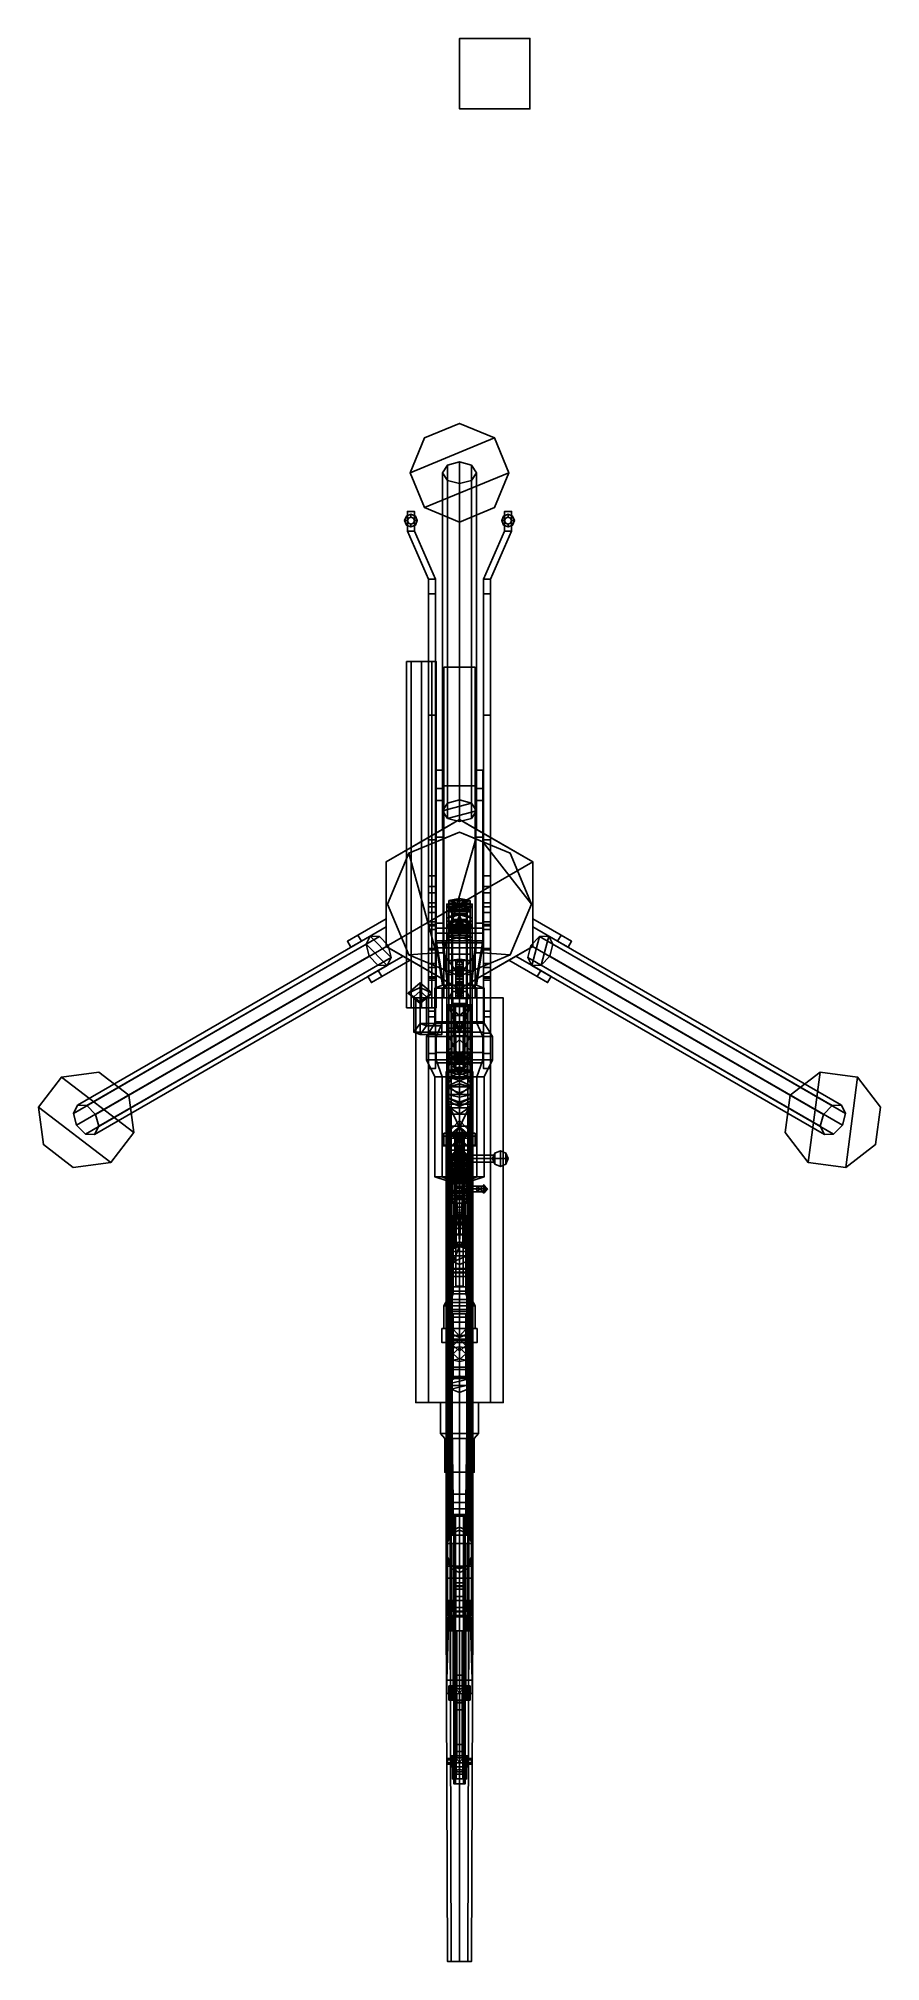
# Model space of a CAD drawing. Header units: millimetres. Extents: x -6 to 6, y -15 to 12.3.
import ezdxf

# ---------------------------------------------------------------- set-up
doc = ezdxf.new("R2010")
doc.units = ezdxf.units.MM
for name, color, linetype in [('ag42', 7, 'Continuous'), ('kpist', 7, 'Continuous'), ('ks_m36', 7, 'Continuous'), ('ks_m36_tripod', 3, 'Continuous'), ('ks_turret', 2, 'Continuous'), ('partisan_rifle', 7, 'Continuous'), ('pistol1', 7, 'Continuous'), ('pistol2', 2, 'Continuous'), ('pvg_m42', 7, 'Continuous'), ('rifle', 7, 'Continuous'), ('rifles_common', 3, 'Continuous'), ('sniper', 7, 'Continuous'), ('tmp', 4, 'Continuous')]:
    doc.layers.add(name, color=color, linetype=linetype)

msp = doc.modelspace()

# ---------------------------------------------------------------- linework, layer by layer
for points in [[(1, 12.28, -2.72), (1, 12.28, -3.72), (0, 12.28, -3.72), (0, 12.28, -2.72)], [(1, 12.28, -3.72), (1, 11.28, -3.72), (0, 11.28, -3.72), (0, 12.28, -3.72)], [(0, 12.28, -3.72), (0, 11.28, -3.72), (0, 11.28, -2.72), (0, 12.28, -2.72)], [(0, 12.28, -2.72), (0, 11.28, -2.72), (1, 11.28, -2.72), (1, 12.28, -2.72)], [(1, 11.28, -2.72), (1, 11.28, -3.72), (1, 12.28, -3.72), (1, 12.28, -2.72)], [(0, 11.28, -2.72), (0, 11.28, -3.72), (1, 11.28, -3.72), (1, 11.28, -2.72)], [(-0.05, -3.24, -0.78), (-0.05, -3.27, -0.76), (-0.05, -3.27, -0.68), (-0.05, -3.24, -0.6)], [(0.05, -3.24, -0.6), (0.05, -3.24, -0.78), (-0.05, -3.24, -0.78), (-0.05, -3.24, -0.6)], [(0.05, -3.24, -0.78), (0.05, -3.32, -0.9), (-0.05, -3.32, -0.9), (-0.05, -3.24, -0.78)], [(-0.05, -3.32, -0.9), (-0.05, -3.34, -0.87), (-0.05, -3.27, -0.76), (-0.05, -3.24, -0.78)], [(-0.05, -3.24, -0.6), (-0.05, -3.27, -0.68), (-0.05, -3.369, -0.59)], [(-0.05, -3.27, -0.68), (-0.05, -3.27, -0.76), (0.05, -3.27, -0.76), (0.05, -3.27, -0.68)], [(-0.05, -3.27, -0.76), (-0.05, -3.34, -0.87), (0.05, -3.34, -0.87), (0.05, -3.27, -0.76)], [(-0.05, -3.369, -0.59), (-0.05, -3.27, -0.68), (0.05, -3.27, -0.68), (0.05, -3.369, -0.59)], [(0.05, -3.27, -0.68), (0.05, -3.27, -0.76), (0.05, -3.24, -0.78), (0.05, -3.24, -0.6)], [(0.05, -3.27, -0.76), (0.05, -3.34, -0.87), (0.05, -3.32, -0.9), (0.05, -3.24, -0.78)], [(0.05, -3.369, -0.59), (0.05, -3.27, -0.68), (0.05, -3.24, -0.6), (0.05, -3.369, -0.59)], [(-0.05, -3.56, -0.9), (-0.05, -3.56, -0.87), (-0.05, -3.34, -0.87), (-0.05, -3.32, -0.9)], [(0.05, -3.32, -0.9), (0.05, -3.56, -0.9), (-0.05, -3.56, -0.9), (-0.05, -3.32, -0.9)], [(-0.05, -3.34, -0.87), (-0.05, -3.56, -0.87), (0.05, -3.56, -0.87), (0.05, -3.34, -0.87)], [(-0.05, -3.44, -0.77), (-0.05, -3.44, -0.65), (0.05, -3.44, -0.65), (0.05, -3.44, -0.77)], [(-0.05, -3.48, -0.65), (-0.05, -3.44, -0.65), (-0.05, -3.44, -0.77), (-0.05, -3.48, -0.75)], [(-0.05, -3.48, -0.75), (-0.05, -3.44, -0.77), (-0.05, -3.54, -0.85), (-0.05, -3.54, -0.81)], [(-0.05, -3.54, -0.85), (-0.05, -3.44, -0.77), (0.05, -3.44, -0.77), (0.05, -3.54, -0.85)], [(-0.05, -3.44, -0.65), (-0.05, -3.46, -0.583), (0.05, -3.46, -0.583), (0.05, -3.44, -0.65)], [(-0.05, -3.508, -0.579), (-0.05, -3.46, -0.583), (-0.05, -3.44, -0.65), (-0.05, -3.48, -0.65)], [(0.05, -3.48, -0.75), (0.05, -3.48, -0.65), (-0.05, -3.48, -0.65), (-0.05, -3.48, -0.75)], [(0.05, -3.54, -0.81), (0.05, -3.48, -0.75), (-0.05, -3.48, -0.75), (-0.05, -3.54, -0.81)], [(0.05, -3.48, -0.65), (0.05, -3.508, -0.579), (-0.05, -3.508, -0.579), (-0.05, -3.48, -0.65)], [(-0.05, -3.54, -0.81), (-0.05, -3.54, -0.85), (0.05, -3.54, -0.85), (0.05, -3.54, -0.81)], [(0.05, -3.34, -0.87), (0.05, -3.56, -0.87), (0.05, -3.56, -0.9), (0.05, -3.32, -0.9)], [(0.05, -3.44, -0.77), (0.05, -3.44, -0.65), (0.05, -3.48, -0.65), (0.05, -3.48, -0.75)], [(0.05, -3.54, -0.85), (0.05, -3.44, -0.77), (0.05, -3.48, -0.75), (0.05, -3.54, -0.81)], [(0.05, -3.44, -0.65), (0.05, -3.46, -0.583), (0.05, -3.508, -0.579), (0.05, -3.48, -0.65)], [(-0.05, -3.67, -0.88), (-0.05, -3.66, -0.85), (-0.05, -3.56, -0.87), (-0.05, -3.56, -0.9)], [(-0.05, -3.56, -0.87), (-0.05, -3.66, -0.85), (0.05, -3.66, -0.85), (0.05, -3.56, -0.87)], [(0.05, -3.56, -0.9), (0.05, -3.67, -0.88), (-0.05, -3.67, -0.88), (-0.05, -3.56, -0.9)], [(-0.05, -3.66, -0.85), (-0.05, -3.76, -0.8), (0.05, -3.76, -0.8), (0.05, -3.66, -0.85)], [(-0.05, -3.79, -0.81), (-0.05, -3.76, -0.8), (-0.05, -3.66, -0.85), (-0.05, -3.67, -0.88)], [(0.05, -3.67, -0.88), (0.05, -3.79, -0.81), (-0.05, -3.79, -0.81), (-0.05, -3.67, -0.88)], [(-0.05, -3.81, -0.555), (-0.05, -3.71, -0.563), (-0.05, -3.76, -0.62), (-0.05, -3.81, -0.62)], [(-0.05, -3.76, -0.62), (-0.05, -3.71, -0.563), (0.05, -3.71, -0.563), (0.05, -3.76, -0.62)], [(-0.05, -3.83, -0.75), (-0.05, -3.79, -0.75), (-0.05, -3.76, -0.8), (-0.05, -3.79, -0.81)], [(-0.05, -3.76, -0.8), (-0.05, -3.79, -0.75), (0.05, -3.79, -0.75), (0.05, -3.76, -0.8)], [(-0.05, -3.79, -0.7), (-0.05, -3.76, -0.62), (0.05, -3.76, -0.62), (0.05, -3.79, -0.7)], [(-0.05, -3.81, -0.62), (-0.05, -3.76, -0.62), (-0.05, -3.79, -0.7), (-0.05, -3.83, -0.7)], [(0.05, -3.79, -0.81), (0.05, -3.83, -0.75), (-0.05, -3.83, -0.75), (-0.05, -3.79, -0.81)], [(-0.05, -3.83, -0.7), (-0.05, -3.79, -0.7), (-0.05, -3.79, -0.75), (-0.05, -3.83, -0.75)], [(-0.05, -3.79, -0.75), (-0.05, -3.79, -0.7), (0.05, -3.79, -0.7), (0.05, -3.79, -0.75)], [(0.05, -3.83, -0.7), (0.05, -3.81, -0.62), (-0.05, -3.81, -0.62), (-0.05, -3.83, -0.7)], [(0.05, -3.81, -0.62), (0.05, -3.81, -0.555), (-0.05, -3.81, -0.555), (-0.05, -3.81, -0.62)], [(0.05, -3.56, -0.87), (0.05, -3.66, -0.85), (0.05, -3.67, -0.88), (0.05, -3.56, -0.9)], [(0.05, -3.66, -0.85), (0.05, -3.76, -0.8), (0.05, -3.79, -0.81), (0.05, -3.67, -0.88)], [(0.05, -3.76, -0.62), (0.05, -3.71, -0.563), (0.05, -3.81, -0.555), (0.05, -3.81, -0.62)], [(0.05, -3.76, -0.8), (0.05, -3.79, -0.75), (0.05, -3.83, -0.75), (0.05, -3.79, -0.81)], [(0.05, -3.79, -0.7), (0.05, -3.76, -0.62), (0.05, -3.81, -0.62), (0.05, -3.83, -0.7)], [(0.05, -3.79, -0.75), (0.05, -3.79, -0.7), (0.05, -3.83, -0.7), (0.05, -3.83, -0.75)], [(0.05, -3.83, -0.75), (0.05, -3.83, -0.7), (-0.05, -3.83, -0.7), (-0.05, -3.83, -0.75)]]:
    msp.add_3dface(points)
at = {"layer": 'ag42'}
for points in [[(-0.18, -0.29, 0.84), (-0.18, -0.29, 0.84), (-0.18, -0.29, 1.23), (-0.18, -0.24, 1.23)], [(0.18, -0.24, 1.23), (0.18, -0.29, 0.84), (-0.18, -0.29, 0.84), (-0.18, -0.24, 1.23)], [(-0.18, -0.24, 1.23), (-0.18, -0.29, 1.23), (0, -0.29, 1.32), (0, -0.24, 1.27)], [(0, -0.24, 1.27), (0.18, -0.24, 1.23), (-0.18, -0.24, 1.23), (0, -0.24, 1.27)], [(0, -0.24, 1.27), (0, -0.29, 1.32), (0.18, -0.29, 1.23), (0.18, -0.24, 1.23)], [(0.18, -0.29, 1.23), (0.18, -0.29, 0.84), (0.18, -0.29, 0.84), (0.18, -0.24, 1.23)], [(-0.18, -0.29, 0.84), (-0.18, -0.3, 0.43), (-0.18, -0.3, 1.23), (-0.18, -0.29, 1.23)], [(0.18, -0.29, 0.84), (0.18, -0.3, 0.43), (-0.18, -0.3, 0.43), (-0.18, -0.29, 0.84)], [(-0.18, -0.29, 1.23), (-0.18, -0.3, 1.23), (0, -0.29, 1.32)], [(-0.18, -0.3, 1.23), (-0.18, -0.32, 1.23), (0, -0.29, 1.32)], [(-0.18, -0.32, 1.23), (-0.18, -0.47, 1.23), (0, -0.47, 1.32), (0, -0.29, 1.32)], [(-0.18, -0.3, 0.43), (-0.18, -0.32, 0.38), (-0.18, -0.32, 1.23), (-0.18, -0.3, 1.23)], [(0.18, -0.3, 0.43), (0, -0.3, 0.36), (0, -0.3, 0.36), (-0.18, -0.3, 0.43)], [(-0.18, -0.3, 0.43), (0, -0.3, 0.36), (0, -0.3, 0.36), (-0.18, -0.32, 0.38)], [(0, -0.3, 0.36), (0, -0.32, 0.3), (0, -0.32, 0.3), (-0.18, -0.32, 0.38)], [(-0.18, -0.32, 0.38), (-0.18, -0.47, 0.42), (-0.18, -0.47, 1.23), (-0.18, -0.32, 1.23)], [(0, -0.38, 0.27), (0, -0.47, 0.27), (-0.18, -0.47, 0.42), (-0.18, -0.32, 0.38)], [(-0.18, -0.32, 0.38), (0, -0.32, 0.3), (0, -0.32, 0.3), (0, -0.38, 0.27)], [(-0.18, -0.47, 0.42), (-0.18, -0.52, 0.42), (-0.18, -0.52, 1.23), (-0.18, -0.47, 1.23)], [(-0.18, -0.52, 1.23), (-0.18, -1.8, 1.27), (0, -2.2, 1.39), (0, -0.47, 1.32)], [(0, -0.47, 0.27), (0, -0.52, 0.27), (-0.18, -0.52, 0.42), (-0.18, -0.47, 0.42)], [(-0.18, -0.52, 0.42), (-0.18, -1.8, 0.72), (-0.18, -1.8, 1.27), (-0.18, -0.52, 1.23)], [(0, -0.52, 0.27), (0, -1.8, 0.6), (-0.18, -1.8, 0.72), (-0.18, -0.52, 0.42)], [(0, -0.29, 1.32), (0, -0.47, 1.32), (0.18, -0.47, 1.23), (0.18, -0.32, 1.23)], [(0.18, -0.3, 1.23), (0, -0.29, 1.32), (0.18, -0.32, 1.23)], [(0.18, -0.29, 1.23), (0, -0.29, 1.32), (0.18, -0.3, 1.23)], [(0.18, -0.3, 0.43), (0.18, -0.32, 0.38), (0.18, -0.32, 0.38), (0, -0.3, 0.36)], [(0, -0.3, 0.36), (0.18, -0.32, 0.38), (0.18, -0.32, 0.38), (0, -0.32, 0.3)], [(0.18, -0.32, 0.38), (0.18, -0.47, 0.42), (0, -0.47, 0.27), (0, -0.38, 0.27)], [(0, -0.32, 0.3), (0.18, -0.32, 0.38), (0.18, -0.32, 0.38), (0, -0.38, 0.27)], [(0.18, -0.47, 0.42), (0.18, -0.52, 0.42), (0, -0.52, 0.27), (0, -0.47, 0.27)], [(0, -0.47, 1.32), (0, -2.2, 1.39), (0.18, -1.8, 1.27), (0.18, -0.52, 1.23)], [(0, -0.47, 1.32), (0.18, -0.52, 1.23), (0.18, -0.47, 1.23)], [(0.18, -0.52, 0.42), (0.18, -1.8, 0.72), (0, -1.8, 0.6), (0, -0.52, 0.27)], [(0.18, -0.3, 1.23), (0.18, -0.3, 0.43), (0.18, -0.29, 0.84), (0.18, -0.29, 1.23)], [(0.18, -0.32, 1.23), (0.18, -0.32, 0.38), (0.18, -0.3, 0.43), (0.18, -0.3, 1.23)], [(0.18, -0.47, 1.23), (0.18, -0.47, 0.42), (0.18, -0.32, 0.38), (0.18, -0.32, 1.23)], [(0.18, -0.52, 1.23), (0.18, -0.52, 0.42), (0.18, -0.47, 0.42), (0.18, -0.47, 1.23)], [(0.18, -1.8, 1.27), (0.18, -1.8, 0.72), (0.18, -0.52, 0.42), (0.18, -0.52, 1.23)], [(-0.18, -1.8, 0.72), (-0.18, -2.12, 0.79), (-0.18, -2.12, 1.27), (-0.18, -1.8, 1.27)], [(0, -1.8, 0.6), (0, -2.12, 0.72), (-0.18, -2.12, 0.79), (-0.18, -1.8, 0.72)], [(-0.18, -1.8, 1.27), (-0.18, -2.12, 1.27), (0, -2.2, 1.39)], [(0.18, -2.12, 0.79), (0, -2.12, 0.72), (0, -1.8, 0.6), (0.18, -1.8, 0.72)], [(0.18, -1.8, 1.27), (0, -2.2, 1.39), (0.18, -2.12, 1.27)], [(0.18, -2.12, 1.27), (0.18, -2.12, 0.79), (0.18, -1.8, 0.72), (0.18, -1.8, 1.27)], [(-0.18, -2.12, 0.79), (-0.18, -2.2, 0.79), (-0.18, -2.2, 1.28), (-0.18, -2.12, 1.27)], [(-0.18, -2.12, 1.27), (-0.18, -2.2, 1.28), (0, -2.2, 1.39)], [(0, -2.12, 0.72), (0, -2.2, 0.72), (-0.18, -2.2, 0.79), (-0.18, -2.12, 0.79)], [(0.18, -2.12, 0.79), (0.18, -2.2, 0.79), (0, -2.2, 0.72), (0, -2.12, 0.72)], [(0.18, -2.12, 1.27), (0, -2.2, 1.39), (0.18, -2.2, 1.28)], [(0.18, -2.2, 1.28), (0.18, -2.2, 0.79), (0.18, -2.12, 0.79), (0.18, -2.12, 1.27)], [(-0.18, -2.2, 0.79), (-0.18, -2.36, 0.77), (-0.18, -2.36, 1.22), (-0.18, -2.2, 1.28)], [(-0.18, -2.2, 1.28), (-0.18, -2.36, 1.22), (0, -2.33, 1.3), (0, -2.2, 1.39)], [(0, -2.2, 0.72), (0, -2.36, 0.7), (-0.18, -2.36, 0.77), (-0.18, -2.2, 0.79)], [(-0.18, -2.36, 1.22), (-0.18, -2.47, 1.21), (0, -2.4, 1.29), (0, -2.33, 1.3)], [(-0.18, -2.36, 0.77), (-0.18, -2.47, 0.72), (-0.18, -2.47, 1.21), (-0.18, -2.36, 1.22)], [(0, -2.36, 0.7), (0, -2.47, 0.66), (-0.18, -2.47, 0.72), (-0.18, -2.36, 0.77)], [(-0.18, -2.47, 1.21), (-0.18, -2.47, 1.21), (0, -2.47, 1.29), (0, -2.4, 1.29)], [(0.18, -2.2, 0.79), (0.18, -2.36, 0.77), (0, -2.36, 0.7), (0, -2.2, 0.72)], [(0, -2.2, 1.39), (0, -2.33, 1.3), (0.18, -2.36, 1.22), (0.18, -2.2, 1.28)], [(0, -2.33, 1.3), (0, -2.4, 1.29), (0.18, -2.47, 1.21), (0.18, -2.36, 1.22)], [(0.18, -2.36, 0.77), (0.18, -2.47, 0.72), (0, -2.47, 0.66), (0, -2.36, 0.7)], [(0, -2.4, 1.29), (0, -2.4, 1.29), (0, -2.47, 1.29), (0.18, -2.47, 1.21)], [(0.18, -2.36, 1.22), (0.18, -2.36, 0.77), (0.18, -2.2, 0.79), (0.18, -2.2, 1.28)], [(0.18, -2.47, 1.21), (0.18, -2.47, 0.72), (0.18, -2.36, 0.77), (0.18, -2.36, 1.22)], [(-0.18, -2.47, 0.72), (-0.18, -2.7, 0.68), (-0.18, -2.7, 1.25), (-0.18, -2.47, 1.21)], [(0, -2.47, 0.66), (0, -2.7, 0.57), (-0.18, -2.7, 0.68), (-0.18, -2.47, 0.72)], [(-0.18, -2.47, 1.21), (-0.18, -2.7, 1.25), (0, -2.7, 1.35), (0, -2.47, 1.29)], [(-0.18, -2.7, 0.68), (-0.18, -2.84, 0.84), (-0.18, -2.84, 1.29), (-0.18, -2.7, 1.25)], [(0, -2.7, 0.57), (0, -2.74, 0.57), (-0.18, -2.7, 0.68)], [(0, -2.74, 0.57), (0, -2.84, 0.72), (-0.18, -2.84, 0.84), (-0.18, -2.7, 0.68)], [(-0.18, -2.7, 1.25), (-0.18, -2.84, 1.29), (0, -2.84, 1.39), (0, -2.7, 1.35)], [(0.18, -2.47, 0.72), (0.18, -2.7, 0.68), (0, -2.7, 0.57), (0, -2.47, 0.66)], [(0, -2.47, 1.29), (0, -2.7, 1.35), (0.18, -2.7, 1.25), (0.18, -2.47, 1.21)], [(0.18, -2.7, 0.68), (0.18, -2.84, 0.84), (0, -2.84, 0.72), (0, -2.74, 0.57)], [(0, -2.7, 1.35), (0, -2.84, 1.39), (0.18, -2.84, 1.29), (0.18, -2.7, 1.25)], [(0, -2.7, 0.57), (0.18, -2.7, 0.68), (0, -2.74, 0.57)], [(0.18, -2.7, 1.25), (0.18, -2.7, 0.68), (0.18, -2.47, 0.72), (0.18, -2.47, 1.21)], [(0.18, -2.84, 1.29), (0.18, -2.84, 0.84), (0.18, -2.7, 0.68), (0.18, -2.7, 1.25)], [(-0.18, -2.84, 0.84), (-0.18, -2.98, 0.93), (-0.18, -2.98, 1.33), (-0.18, -2.84, 1.29)], [(0, -2.84, 0.72), (0, -2.98, 0.86), (-0.18, -2.98, 0.93), (-0.18, -2.84, 0.84)], [(-0.18, -2.84, 1.29), (-0.18, -2.98, 1.33), (0, -2.98, 1.42), (0, -2.84, 1.39)], [(-0.18, -2.98, 0.93), (-0.18, -3.15, 1), (-0.18, -3.15, 1.37), (-0.18, -2.98, 1.33)], [(0, -2.98, 0.86), (0, -3.15, 0.97), (-0.18, -3.15, 1), (-0.18, -2.98, 0.93)], [(-0.18, -2.98, 1.33), (-0.18, -3.15, 1.37), (0, -3.15, 1.46), (0, -2.98, 1.42)], [(0, -2.84, 1.39), (0, -2.98, 1.42), (0.18, -2.98, 1.33), (0.18, -2.84, 1.29)], [(0.18, -2.84, 0.84), (0.18, -2.98, 0.93), (0, -2.98, 0.86), (0, -2.84, 0.72)], [(0.18, -2.98, 0.93), (0.18, -3.15, 1), (0, -3.15, 0.97), (0, -2.98, 0.86)], [(0, -2.98, 1.42), (0, -3.15, 1.46), (0.18, -3.15, 1.37), (0.18, -2.98, 1.33)], [(0.18, -2.98, 1.33), (0.18, -2.98, 0.93), (0.18, -2.84, 0.84), (0.18, -2.84, 1.29)], [(0.18, -3.15, 1.37), (0.18, -3.15, 1), (0.18, -2.98, 0.93), (0.18, -2.98, 1.33)], [(-0.18, -3.15, 1), (-0.18, -3.32, 1.05), (-0.18, -3.32, 1.4), (-0.18, -3.15, 1.37)], [(0, -3.15, 0.97), (0.18, -3.32, 1.05), (-0.18, -3.32, 1.05), (0, -3.15, 0.97)], [(-0.18, -3.15, 1), (0, -3.15, 0.97), (-0.18, -3.32, 1.05), (-0.18, -3.15, 1)], [(-0.18, -3.15, 1.37), (-0.18, -3.32, 1.4), (0, -3.32, 1.47), (0, -3.15, 1.46)], [(0, -3.15, 1.46), (0, -3.32, 1.47), (0.18, -3.32, 1.4), (0.18, -3.15, 1.37)], [(0, -3.15, 0.97), (0.18, -3.15, 1), (0.18, -3.32, 1.05), (0, -3.15, 0.97)], [(0.18, -3.32, 1.4), (0.18, -3.32, 1.05), (0.18, -3.15, 1), (0.18, -3.15, 1.37)], [(-0.18, -3.32, 1.05), (-0.18, -3.49, 1.06), (-0.18, -3.49, 1.49), (-0.18, -3.32, 1.4)], [(0.18, -3.32, 1.05), (0.18, -3.49, 1.06), (-0.18, -3.49, 1.06), (-0.18, -3.32, 1.05)], [(0, -3.32, 1.47), (-0.18, -3.49, 1.49), (0.18, -3.49, 1.49), (0, -3.32, 1.47)], [(-0.18, -3.32, 1.4), (-0.18, -3.49, 1.49), (0, -3.32, 1.47), (-0.18, -3.32, 1.4)], [(-0.18, -3.49, 1.06), (-0.18, -5.93, 1.06), (-0.18, -5.93, 1.49), (-0.18, -3.49, 1.49)], [(0.18, -3.49, 1.06), (0.18, -5.93, 1.06), (-0.18, -5.93, 1.06), (-0.18, -3.49, 1.06)], [(-0.18, -3.49, 1.49), (-0.18, -6.12, 1.49), (-0.18, -6.12, 1.61), (-0.18, -3.49, 1.61)], [(-0.18, -3.49, 1.61), (-0.18, -6.12, 1.61), (-0.12, -6.12, 1.82), (-0.12, -3.59, 1.82)], [(-0.18, -3.49, 1.61), (-0.12, -3.59, 1.82), (0.12, -3.59, 1.82), (0.18, -3.49, 1.61)], [(-0.18, -3.49, 1.49), (-0.18, -3.49, 1.61), (0.18, -3.49, 1.61), (0.18, -3.49, 1.49)], [(0.05, -3.49, 1.06), (0.05, -3.46, 1.01), (-0.05, -3.46, 1.01), (-0.05, -3.49, 1.06)], [(-0.05, -3.46, 1.01), (-0.05, -3.52, 1.01), (-0.05, -3.58, 1.06), (-0.05, -3.49, 1.06)], [(-0.05, -3.46, 0.89), (-0.05, -3.51, 0.89), (-0.05, -3.52, 1.01), (-0.05, -3.46, 1.01)], [(0.05, -3.46, 1.01), (0.05, -3.46, 0.89), (-0.05, -3.46, 0.89), (-0.05, -3.46, 1.01)], [(-0.05, -3.48, 0.82), (-0.05, -3.53, 0.82), (-0.05, -3.51, 0.89), (-0.05, -3.46, 0.89)], [(0.05, -3.46, 0.89), (0.05, -3.48, 0.82), (-0.05, -3.48, 0.82), (-0.05, -3.46, 0.89)], [(0.05, -3.48, 0.82), (0.05, -3.58, 0.75), (-0.05, -3.58, 0.75), (-0.05, -3.48, 0.82)], [(-0.05, -3.58, 0.75), (-0.05, -3.58, 0.78), (-0.05, -3.53, 0.82), (-0.05, -3.48, 0.82)], [(-0.05, -3.52, 1.01), (-0.05, -3.51, 0.89), (0.05, -3.51, 0.89), (0.05, -3.52, 1.01)], [(-0.05, -3.51, 0.89), (-0.05, -3.53, 0.82), (0.05, -3.53, 0.82), (0.05, -3.51, 0.89)], [(-0.05, -3.58, 1.06), (-0.05, -3.52, 1.01), (0.05, -3.52, 1.01), (0.05, -3.58, 1.06)], [(-0.05, -3.53, 0.82), (-0.05, -3.58, 0.78), (0.05, -3.58, 0.78), (0.05, -3.53, 0.82)], [(0, -3.32, 1.47), (0.18, -3.49, 1.49), (0.18, -3.32, 1.4), (0, -3.32, 1.47)], [(0.05, -3.58, 1.06), (0.05, -3.52, 1.01), (0.05, -3.46, 1.01), (0.05, -3.49, 1.06)], [(0.05, -3.52, 1.01), (0.05, -3.51, 0.89), (0.05, -3.46, 0.89), (0.05, -3.46, 1.01)], [(0.05, -3.51, 0.89), (0.05, -3.53, 0.82), (0.05, -3.48, 0.82), (0.05, -3.46, 0.89)], [(0.05, -3.53, 0.82), (0.05, -3.58, 0.78), (0.05, -3.58, 0.75), (0.05, -3.48, 0.82)], [(0.12, -6.12, 1.82), (0.18, -6.12, 1.61), (0.18, -3.49, 1.61), (0.12, -3.59, 1.82)], [(0.18, -3.49, 1.49), (0.18, -3.49, 1.06), (0.18, -3.32, 1.05), (0.18, -3.32, 1.4)], [(0.18, -5.93, 1.49), (0.18, -5.93, 1.06), (0.18, -3.49, 1.06), (0.18, -3.49, 1.49)], [(0.18, -6.12, 1.61), (0.18, -6.12, 1.49), (0.18, -3.49, 1.49), (0.18, -3.49, 1.61)], [(-0.12, -3.59, 1.82), (-0.12, -6.12, 1.82), (0.12, -6.12, 1.82), (0.12, -3.59, 1.82)], [(-0.05, -3.63, 0.74), (-0.05, -3.63, 0.77), (-0.05, -3.58, 0.78), (-0.05, -3.58, 0.75)], [(0.05, -3.58, 0.75), (0.05, -3.63, 0.74), (-0.05, -3.63, 0.74), (-0.05, -3.58, 0.75)], [(-0.05, -3.58, 0.78), (-0.05, -3.63, 0.77), (0.05, -3.63, 0.77), (0.05, -3.58, 0.78)], [(-0.05, -3.74, 1.06), (-0.05, -3.61, 1.06), (-0.05, -3.64, 1.04), (-0.05, -3.72, 1.04)], [(-0.05, -3.64, 1.04), (-0.05, -3.61, 1.06), (0.05, -3.61, 1.06), (0.05, -3.64, 1.04)], [(-0.05, -3.89, 0.74), (-0.05, -3.88, 0.77), (-0.05, -3.63, 0.77), (-0.05, -3.63, 0.74)], [(-0.05, -3.63, 0.77), (-0.05, -3.88, 0.77), (0.05, -3.88, 0.77), (0.05, -3.63, 0.77)], [(0.05, -3.63, 0.74), (0.05, -3.89, 0.74), (-0.05, -3.89, 0.74), (-0.05, -3.63, 0.74)], [(-0.05, -3.72, 1.04), (-0.05, -3.64, 1.04), (-0.05, -3.64, 1.04), (-0.05, -3.68, 0.98)], [(-0.05, -3.68, 0.98), (-0.05, -3.64, 1.04), (-0.05, -3.64, 0.88), (-0.05, -3.68, 0.89)], [(-0.05, -3.64, 0.88), (-0.05, -3.64, 1.04), (0.05, -3.64, 1.04), (0.05, -3.64, 0.88)], [(-0.05, -3.72, 0.79), (-0.05, -3.64, 0.88), (0.05, -3.64, 0.88), (0.05, -3.72, 0.79)], [(-0.05, -3.68, 0.89), (-0.05, -3.64, 0.88), (-0.05, -3.72, 0.79), (-0.05, -3.75, 0.8)], [(0.05, -3.68, 0.98), (0.05, -3.72, 1.04), (-0.05, -3.72, 1.04), (-0.05, -3.68, 0.98)], [(0.05, -3.68, 0.89), (0.05, -3.68, 0.98), (-0.05, -3.68, 0.98), (-0.05, -3.68, 0.89)], [(0.05, -3.75, 0.8), (0.05, -3.68, 0.89), (-0.05, -3.68, 0.89), (-0.05, -3.75, 0.8)], [(0.05, -3.72, 1.04), (0.05, -3.74, 1.06), (-0.05, -3.74, 1.06), (-0.05, -3.72, 1.04)], [(-0.05, -3.75, 0.8), (-0.05, -3.72, 0.79), (0.05, -3.72, 0.79), (0.05, -3.75, 0.8)], [(0.05, -3.58, 0.78), (0.05, -3.63, 0.77), (0.05, -3.63, 0.74), (0.05, -3.58, 0.75)], [(0.05, -3.64, 1.04), (0.05, -3.61, 1.06), (0.05, -3.74, 1.06), (0.05, -3.72, 1.04)], [(0.05, -3.63, 0.77), (0.05, -3.88, 0.77), (0.05, -3.89, 0.74), (0.05, -3.63, 0.74)], [(0.05, -3.64, 1.04), (0.05, -3.64, 1.04), (0.05, -3.72, 1.04), (0.05, -3.68, 0.98)], [(0.05, -3.64, 0.88), (0.05, -3.64, 1.04), (0.05, -3.68, 0.98), (0.05, -3.68, 0.89)], [(0.05, -3.72, 0.79), (0.05, -3.64, 0.88), (0.05, -3.68, 0.89), (0.05, -3.75, 0.8)], [(-0.05, -3.97, 0.78), (-0.05, -3.95, 0.81), (-0.05, -3.88, 0.77), (-0.05, -3.89, 0.74)], [(-0.05, -3.88, 0.77), (-0.05, -3.95, 0.81), (0.05, -3.95, 0.81), (0.05, -3.88, 0.77)], [(0.05, -3.89, 0.74), (0.05, -3.97, 0.78), (-0.05, -3.97, 0.78), (-0.05, -3.89, 0.74)], [(-0.05, -4.02, 0.84), (-0.05, -4, 0.87), (-0.05, -3.95, 0.81), (-0.05, -3.97, 0.78)], [(-0.05, -3.95, 0.81), (-0.05, -4, 0.87), (0.05, -4, 0.87), (0.05, -3.95, 0.81)], [(0.05, -3.97, 0.78), (0.05, -4.02, 0.84), (-0.05, -4.02, 0.84), (-0.05, -3.97, 0.78)], [(-0.05, -4.03, 1.06), (-0.05, -4, 1.06), (-0.05, -4, 0.87), (-0.05, -4.02, 0.84)], [(-0.05, -4, 0.87), (-0.05, -4, 1.06), (0.05, -4, 1.06), (0.05, -4, 0.87)], [(0.05, -4.02, 0.84), (0.05, -4.03, 1.06), (-0.05, -4.03, 1.06), (-0.05, -4.02, 0.84)], [(0.05, -3.88, 0.77), (0.05, -3.95, 0.81), (0.05, -3.97, 0.78), (0.05, -3.89, 0.74)], [(0.05, -3.95, 0.81), (0.05, -4, 0.87), (0.05, -4.02, 0.84), (0.05, -3.97, 0.78)], [(0.05, -4, 0.87), (0.05, -4, 1.06), (0.05, -4.03, 1.06), (0.05, -4.02, 0.84)], [(-0.12, -4.99, 0.5), (-0.12, -5.86, 0.6), (-0.12, -5.78, 1.06), (-0.12, -4.93, 1.06)], [(0.12, -4.93, 1.06), (0.12, -4.99, 0.5), (-0.12, -4.99, 0.5), (-0.12, -4.93, 1.06)], [(0.12, -4.99, 0.5), (0.12, -5.86, 0.6), (-0.12, -5.86, 0.6), (-0.12, -4.99, 0.5)], [(0.12, -5.78, 1.06), (0.12, -5.86, 0.6), (0.12, -4.99, 0.5), (0.12, -4.93, 1.06)], [(-0.18, -5.93, 1.06), (-0.18, -6.12, 1.19), (-0.18, -6.12, 1.49), (-0.18, -5.93, 1.49)], [(0.18, -5.93, 1.06), (0, -6.13, 1.15), (0, -6.13, 1.15), (-0.18, -5.93, 1.06)], [(-0.18, -5.93, 1.06), (0, -6.13, 1.15), (0, -6.13, 1.15), (-0.18, -6.12, 1.19)], [(-0.12, -5.78, 1.06), (-0.12, -5.86, 0.6), (0.12, -5.86, 0.6), (0.12, -5.78, 1.06)], [(0.18, -5.93, 1.06), (0.18, -6.12, 1.19), (0.18, -6.12, 1.19), (0, -6.13, 1.15)], [(0.18, -6.12, 1.49), (0.18, -6.12, 1.19), (0.18, -5.93, 1.06), (0.18, -5.93, 1.49)], [(-0.18, -6.12, 1.19), (-0.18, -6.31, 1.27), (-0.18, -6.12, 1.49)], [(-0.127, -6.12, 1.827), (-0.18, -6.12, 1.7), (-0.18, -6.19, 1.7), (-0.127, -6.19, 1.827)], [(0, -6.13, 1.15), (0, -6.28, 1.2), (-0.18, -6.31, 1.27), (-0.18, -6.12, 1.19)], [(-0.127, -6.12, 1.827), (-0.12, -6.12, 1.82), (-0.18, -6.12, 1.61), (-0.18, -6.12, 1.7)], [(-0.18, -6.12, 1.7), (-0.18, -6.12, 1.49), (-0.18, -6.6, 1.41), (-0.18, -6.19, 1.7)], [(-0.18, -6.31, 1.27), (-0.127, -6.6, 1.283), (-0.18, -6.12, 1.49)], [(-0.127, -6.6, 1.283), (-0.18, -6.6, 1.41), (-0.18, -6.12, 1.49)], [(-0.127, -6.19, 1.827), (-0.18, -6.19, 1.7), (-0.18, -9.39, 1.65), (-0.127, -9.39, 1.777)], [(-0.18, -6.19, 1.7), (-0.18, -6.6, 1.41), (-0.18, -9.39, 1.51), (-0.18, -9.39, 1.65)], [(0, -6.12, 1.88), (-0.127, -6.12, 1.827), (-0.127, -6.19, 1.827), (0, -6.19, 1.88)], [(0, -6.12, 1.88), (0.127, -6.12, 1.827), (-0.127, -6.12, 1.827), (0, -6.12, 1.88)], [(-0.12, -6.12, 1.82), (-0.127, -6.12, 1.827), (0.127, -6.12, 1.827), (0.12, -6.12, 1.82)], [(0, -6.19, 1.88), (-0.127, -6.19, 1.827), (-0.127, -9.39, 1.777), (0, -9.39, 1.83)], [(0.127, -6.12, 1.827), (0, -6.12, 1.88), (0, -6.19, 1.88), (0.127, -6.19, 1.827)], [(0.18, -6.12, 1.19), (0.18, -6.31, 1.27), (0, -6.28, 1.2), (0, -6.13, 1.15)], [(0.127, -6.19, 1.827), (0, -6.19, 1.88), (0, -9.39, 1.83), (0.127, -9.39, 1.777)], [(0.127, -6.12, 1.827), (0.18, -6.12, 1.7), (0.18, -6.12, 1.61), (0.12, -6.12, 1.82)], [(0.18, -6.12, 1.7), (0.127, -6.12, 1.827), (0.127, -6.19, 1.827), (0.18, -6.19, 1.7)], [(0.18, -6.12, 1.49), (0.127, -6.6, 1.283), (0.18, -6.31, 1.27), (0.18, -6.12, 1.49)], [(0.18, -6.12, 1.49), (0.18, -6.6, 1.41), (0.127, -6.6, 1.283), (0.18, -6.12, 1.49)], [(0.18, -6.19, 1.7), (0.127, -6.19, 1.827), (0.127, -9.39, 1.777), (0.18, -9.39, 1.65)], [(0.18, -6.12, 1.49), (0.18, -6.31, 1.27), (0.18, -6.12, 1.19), (0.18, -6.12, 1.49)], [(0.18, -6.12, 1.49), (0.18, -6.12, 1.7), (0.18, -6.19, 1.7), (0.18, -6.6, 1.41)], [(0.18, -6.6, 1.41), (0.18, -6.19, 1.7), (0.18, -9.39, 1.65), (0.18, -9.39, 1.51)], [(0, -6.28, 1.2), (0, -6.6, 1.23), (-0.127, -6.6, 1.283), (-0.18, -6.31, 1.27)], [(0.18, -6.31, 1.27), (0.127, -6.6, 1.283), (0, -6.6, 1.23), (0, -6.28, 1.2)], [(-0.18, -6.6, 1.41), (-0.127, -6.6, 1.283), (-0.127, -9.39, 1.383), (-0.18, -9.39, 1.51)], [(-0.127, -6.6, 1.283), (0, -6.6, 1.23), (0, -9.39, 1.33), (-0.127, -9.39, 1.383)], [(0, -6.6, 1.23), (0.127, -6.6, 1.283), (0.127, -9.39, 1.383), (0, -9.39, 1.33)], [(0.127, -6.6, 1.283), (0.18, -6.6, 1.41), (0.18, -9.39, 1.51), (0.127, -9.39, 1.383)], [(-0.127, -9.39, 1.757), (-0.18, -9.39, 1.63), (-0.18, -9.56, 1.63), (-0.127, -9.56, 1.757)], [(-0.18, -9.39, 1.51), (-0.127, -9.39, 1.383), (-0.127, -9.56, 1.383), (-0.18, -9.56, 1.51)], [(-0.18, -9.39, 1.63), (-0.18, -9.39, 1.51), (-0.18, -9.56, 1.51), (-0.18, -9.56, 1.63)], [(-0.127, -9.39, 1.777), (-0.18, -9.39, 1.65), (-0.18, -9.39, 1.63), (-0.127, -9.39, 1.757)], [(0, -9.39, 1.81), (-0.127, -9.39, 1.757), (-0.127, -9.56, 1.757), (0, -9.56, 1.81)], [(-0.127, -9.39, 1.383), (0, -9.39, 1.33), (0, -9.56, 1.33), (-0.127, -9.56, 1.383)], [(0, -9.39, 1.83), (-0.127, -9.39, 1.777), (-0.127, -9.39, 1.757), (0, -9.39, 1.81)], [(0.127, -9.39, 1.757), (0, -9.39, 1.81), (0, -9.56, 1.81), (0.127, -9.56, 1.757)], [(0, -9.39, 1.33), (0.127, -9.39, 1.383), (0.127, -9.56, 1.383), (0, -9.56, 1.33)], [(0.127, -9.39, 1.777), (0, -9.39, 1.83), (0, -9.39, 1.81), (0.127, -9.39, 1.757)], [(0.18, -9.39, 1.63), (0.127, -9.39, 1.757), (0.127, -9.56, 1.757), (0.18, -9.56, 1.63)], [(0.127, -9.39, 1.383), (0.18, -9.39, 1.51), (0.18, -9.56, 1.51), (0.127, -9.56, 1.383)], [(0.18, -9.39, 1.65), (0.127, -9.39, 1.777), (0.127, -9.39, 1.757), (0.18, -9.39, 1.63)], [(0.18, -9.39, 1.51), (0.18, -9.39, 1.63), (0.18, -9.56, 1.63), (0.18, -9.56, 1.51)], [(-0.127, -9.56, 1.747), (-0.18, -9.56, 1.62), (-0.18, -9.88, 1.62), (-0.127, -9.88, 1.747)], [(-0.18, -9.56, 1.51), (-0.127, -9.56, 1.383), (-0.127, -11.01, 1.383), (-0.18, -11.01, 1.51)], [(-0.18, -9.56, 1.62), (-0.18, -9.56, 1.51), (-0.18, -11.01, 1.51), (-0.18, -11.01, 1.62)], [(-0.127, -9.56, 1.757), (-0.18, -9.56, 1.63), (-0.18, -9.56, 1.62), (-0.127, -9.56, 1.747)], [(0, -9.56, 1.8), (-0.127, -9.56, 1.747), (-0.127, -9.88, 1.747), (0, -9.88, 1.8)], [(-0.127, -9.56, 1.383), (0, -9.56, 1.33), (0, -11.01, 1.33), (-0.127, -11.01, 1.383)], [(0, -9.56, 1.81), (-0.127, -9.56, 1.757), (-0.127, -9.56, 1.747), (0, -9.56, 1.8)], [(0.127, -9.56, 1.747), (0, -9.56, 1.8), (0, -9.88, 1.8), (0.127, -9.88, 1.747)], [(0, -9.56, 1.33), (0.127, -9.56, 1.383), (0.127, -11.01, 1.383), (0, -11.01, 1.33)], [(0.127, -9.56, 1.757), (0, -9.56, 1.81), (0, -9.56, 1.8), (0.127, -9.56, 1.747)], [(0.18, -9.56, 1.62), (0.127, -9.56, 1.747), (0.127, -9.88, 1.747), (0.18, -9.88, 1.62)], [(0.127, -9.56, 1.383), (0.18, -9.56, 1.51), (0.18, -11.01, 1.51), (0.127, -11.01, 1.383)], [(0.18, -9.56, 1.63), (0.127, -9.56, 1.757), (0.127, -9.56, 1.747), (0.18, -9.56, 1.62)], [(0.18, -9.56, 1.51), (0.18, -9.56, 1.62), (0.18, -11.01, 1.62), (0.18, -11.01, 1.51)], [(-0.15, -9.88, 1.62), (-0.18, -9.88, 1.62), (-0.18, -11.01, 1.62), (-0.15, -10.03, 1.62)], [(-0.127, -9.88, 1.747), (-0.18, -9.88, 1.62), (-0.15, -9.88, 1.62), (-0.106, -9.88, 1.726)], [(-0.08, -10.03, 1.62), (-0.15, -10.03, 1.62), (-0.18, -11.01, 1.62), (-0.08, -11.01, 1.62)], [(-0.106, -9.88, 1.726), (-0.15, -9.88, 1.62), (-0.15, -10.03, 1.62), (-0.106, -10.03, 1.726)], [(-0.106, -10.03, 1.726), (-0.15, -10.03, 1.62), (-0.08, -10.03, 1.62), (-0.057, -10.03, 1.677)], [(0, -9.88, 1.8), (-0.127, -9.88, 1.747), (-0.106, -9.88, 1.726), (0, -9.88, 1.77)], [(0, -9.88, 1.77), (-0.106, -9.88, 1.726), (-0.106, -10.03, 1.726), (0, -10.03, 1.77)], [(0, -10.03, 1.77), (-0.106, -10.03, 1.726), (-0.057, -10.03, 1.677), (0, -10.03, 1.7)], [(-0.057, -10.03, 1.677), (-0.08, -10.03, 1.62), (-0.08, -11.01, 1.62), (-0.057, -11.01, 1.677)], [(0, -10.03, 1.7), (-0.057, -10.03, 1.677), (-0.057, -11.01, 1.677), (0, -11.01, 1.7)], [(0.106, -9.88, 1.726), (0, -9.88, 1.77), (0, -10.03, 1.77), (0.106, -10.03, 1.726)], [(0.127, -9.88, 1.747), (0, -9.88, 1.8), (0, -9.88, 1.77), (0.106, -9.88, 1.726)], [(0.057, -10.03, 1.677), (0, -10.03, 1.7), (0, -11.01, 1.7), (0.057, -11.01, 1.677)], [(0.106, -10.03, 1.726), (0, -10.03, 1.77), (0, -10.03, 1.7), (0.057, -10.03, 1.677)], [(0.08, -10.03, 1.62), (0.057, -10.03, 1.677), (0.057, -11.01, 1.677), (0.08, -11.01, 1.62)], [(0.15, -10.03, 1.62), (0.106, -10.03, 1.726), (0.057, -10.03, 1.677), (0.08, -10.03, 1.62)], [(0.15, -10.03, 1.62), (0.08, -10.03, 1.62), (0.08, -11.01, 1.62), (0.18, -11.01, 1.62)], [(0.15, -9.88, 1.62), (0.106, -9.88, 1.726), (0.106, -10.03, 1.726), (0.15, -10.03, 1.62)], [(0.18, -9.88, 1.62), (0.127, -9.88, 1.747), (0.106, -9.88, 1.726), (0.15, -9.88, 1.62)], [(0.18, -9.88, 1.62), (0.15, -9.88, 1.62), (0.15, -10.03, 1.62), (0.18, -11.01, 1.62)], [(-0.127, -11.01, 1.657), (-0.18, -11.01, 1.53), (-0.18, -11.2, 1.53), (-0.127, -11.2, 1.657)], [(-0.18, -11.01, 1.5), (-0.127, -11.01, 1.373), (-0.127, -11.2, 1.373), (-0.18, -11.2, 1.5)], [(-0.18, -11.01, 1.53), (-0.18, -11.01, 1.5), (-0.18, -11.2, 1.5), (-0.18, -11.2, 1.53)], [(-0.127, -11.01, 1.383), (-0.127, -11.01, 1.373), (-0.18, -11.01, 1.5), (-0.18, -11.01, 1.51)], [(-0.18, -11.01, 1.62), (-0.18, -11.01, 1.62), (-0.18, -11.01, 1.53), (-0.143, -11.01, 1.62)], [(-0.08, -11.01, 1.62), (-0.143, -11.01, 1.62), (-0.127, -11.01, 1.657), (-0.057, -11.01, 1.677)], [(0, -11.01, 1.71), (-0.127, -11.01, 1.657), (-0.127, -11.2, 1.657), (0, -11.2, 1.71)], [(-0.127, -11.01, 1.373), (0, -11.01, 1.32), (0, -11.2, 1.32), (-0.127, -11.2, 1.373)], [(0, -11.01, 1.7), (-0.057, -11.01, 1.677), (-0.127, -11.01, 1.657), (0, -11.01, 1.71)], [(0, -11.01, 1.33), (0, -11.01, 1.32), (-0.127, -11.01, 1.373), (-0.127, -11.01, 1.383)], [(0.127, -11.01, 1.657), (0, -11.01, 1.71), (0, -11.2, 1.71), (0.127, -11.2, 1.657)], [(0, -11.01, 1.32), (0.127, -11.01, 1.373), (0.127, -11.2, 1.373), (0, -11.2, 1.32)], [(0.057, -11.01, 1.677), (0, -11.01, 1.7), (0, -11.01, 1.71), (0.127, -11.01, 1.657)], [(0.127, -11.01, 1.383), (0.127, -11.01, 1.373), (0, -11.01, 1.32), (0, -11.01, 1.33)], [(0.143, -11.01, 1.62), (0.08, -11.01, 1.62), (0.057, -11.01, 1.677), (0.127, -11.01, 1.657)], [(0.18, -11.01, 1.53), (0.127, -11.01, 1.657), (0.127, -11.2, 1.657), (0.18, -11.2, 1.53)], [(0.127, -11.01, 1.373), (0.18, -11.01, 1.5), (0.18, -11.2, 1.5), (0.127, -11.2, 1.373)], [(0.18, -11.01, 1.51), (0.18, -11.01, 1.5), (0.127, -11.01, 1.373), (0.127, -11.01, 1.383)], [(0.143, -11.01, 1.62), (0.143, -11.01, 1.62), (0.18, -11.01, 1.53), (0.18, -11.01, 1.62)], [(0.18, -11.01, 1.5), (0.18, -11.01, 1.53), (0.18, -11.2, 1.53), (0.18, -11.2, 1.5)], [(-0.127, -11.2, 1.373), (0.18, -11.2, 1.5), (0.18, -11.2, 1.53), (-0.18, -11.2, 1.5)], [(-0.127, -11.2, 1.657), (-0.18, -11.2, 1.53), (-0.057, -11.2, 1.563), (-0.08, -11.2, 1.62)], [(-0.18, -11.2, 1.53), (-0.18, -11.2, 1.5), (0, -11.2, 1.54), (-0.057, -11.2, 1.563)], [(-0.18, -11.2, 1.5), (-0.127, -11.2, 1.373), (0, -11.2, 1.32), (0, -11.2, 1.54)], [(0, -11.2, 1.32), (0.127, -11.2, 1.373), (0.18, -11.2, 1.5), (-0.127, -11.2, 1.373)], [(0, -11.2, 1.71), (-0.127, -11.2, 1.657), (-0.057, -11.2, 1.677), (0, -11.2, 1.7)], [(-0.057, -11.2, 1.677), (-0.127, -11.2, 1.657), (-0.08, -11.2, 1.62), (-0.057, -11.2, 1.677)], [(-0.057, -11.2, 1.677), (-0.08, -11.2, 1.62), (-0.08, -12.08, 1.62), (-0.057, -12.08, 1.677)], [(-0.08, -11.2, 1.62), (-0.057, -11.2, 1.563), (-0.057, -12.08, 1.563), (-0.08, -12.08, 1.62)], [(0, -11.2, 1.7), (-0.057, -11.2, 1.677), (-0.057, -12.08, 1.677), (0, -12.08, 1.7)], [(-0.057, -11.2, 1.563), (0, -11.2, 1.54), (0, -12.08, 1.54), (-0.057, -12.08, 1.563)], [(0, -11.2, 1.49), (-0.04, -11.2, 1.45), (-0.04, -12.02, 1.45), (0, -12.02, 1.49)], [(-0.04, -11.2, 1.45), (0, -11.2, 1.41), (0, -12.02, 1.41), (-0.04, -12.02, 1.45)], [(0.057, -11.2, 1.677), (0, -11.2, 1.7), (0, -12.08, 1.7), (0.057, -12.08, 1.677)], [(0, -11.2, 1.54), (0.057, -11.2, 1.563), (0.057, -12.08, 1.563), (0, -12.08, 1.54)], [(0.04, -11.2, 1.45), (0, -11.2, 1.49), (0, -12.02, 1.49), (0.04, -12.02, 1.45)], [(0, -11.2, 1.41), (0.04, -11.2, 1.45), (0.04, -12.02, 1.45), (0, -12.02, 1.41)], [(0.127, -11.2, 1.657), (0, -11.2, 1.71), (0, -11.2, 1.7), (0.057, -11.2, 1.677)], [(0, -11.2, 1.54), (0.18, -11.2, 1.5), (0.18, -11.2, 1.53), (0.057, -11.2, 1.563)], [(0, -11.2, 1.54), (0, -11.2, 1.32), (0.127, -11.2, 1.373), (0.18, -11.2, 1.5)], [(0.08, -11.2, 1.62), (0.057, -11.2, 1.677), (0.057, -12.08, 1.677), (0.08, -12.08, 1.62)], [(0.057, -11.2, 1.563), (0.08, -11.2, 1.62), (0.08, -12.08, 1.62), (0.057, -12.08, 1.563)], [(0.127, -11.2, 1.657), (0.057, -11.2, 1.677), (0.08, -11.2, 1.62), (0.127, -11.2, 1.657)], [(0.18, -11.2, 1.53), (0.127, -11.2, 1.657), (0.08, -11.2, 1.62), (0.057, -11.2, 1.563)], [(-0.12, -12.14, 1.795), (-0.12, -12.12, 1.76), (-0.17, -12.12, 1.76), (-0.17, -12.14, 1.795)], [(-0.12, -12.12, 1.76), (-0.12, -12.14, 1.725), (-0.17, -12.14, 1.725), (-0.17, -12.12, 1.76)], [(-0.17, -12.14, 1.725), (-0.17, -12.18, 1.725), (-0.17, -12.2, 1.76), (-0.17, -12.12, 1.76)], [(-0.17, -12.12, 1.76), (-0.17, -12.2, 1.76), (-0.17, -12.18, 1.795), (-0.17, -12.14, 1.795)], [(-0.12, -12.18, 1.795), (-0.12, -12.14, 1.795), (-0.17, -12.14, 1.795), (-0.17, -12.18, 1.795)], [(-0.12, -12.14, 1.725), (-0.12, -12.18, 1.725), (-0.17, -12.18, 1.725), (-0.17, -12.14, 1.725)], [(-0.12, -12.2, 1.76), (-0.12, -12.18, 1.795), (-0.17, -12.18, 1.795), (-0.17, -12.2, 1.76)], [(-0.12, -12.18, 1.725), (-0.12, -12.2, 1.76), (-0.17, -12.2, 1.76), (-0.17, -12.18, 1.725)], [(-0.12, -12.08, 1.62), (-0.085, -12.08, 1.535), (-0.085, -12.24, 1.535), (-0.12, -12.24, 1.62)], [(-0.12, -12.08, 1.83), (-0.12, -12.08, 1.62), (-0.12, -12.24, 1.62), (-0.12, -12.24, 1.83)], [(0.12, -12.08, 1.83), (-0.12, -12.08, 1.83), (-0.12, -12.24, 1.83), (0.12, -12.24, 1.83)], [(-0.085, -12.08, 1.535), (-0.12, -12.08, 1.62), (-0.08, -12.08, 1.62), (-0.057, -12.08, 1.563)], [(0, -12.08, 1.7), (-0.12, -12.08, 1.83), (-0.12, -12.08, 1.83), (0.12, -12.08, 1.83)], [(-0.057, -12.08, 1.677), (-0.12, -12.08, 1.83), (-0.12, -12.08, 1.83), (0, -12.08, 1.7)], [(-0.12, -12.08, 1.62), (-0.12, -12.08, 1.83), (-0.057, -12.08, 1.677), (-0.08, -12.08, 1.62)], [(-0.12, -12.24, 1.62), (-0.085, -12.24, 1.535), (-0.057, -12.24, 1.563), (-0.08, -12.24, 1.62)], [(-0.12, -12.24, 1.83), (-0.12, -12.24, 1.62), (-0.08, -12.24, 1.62), (-0.057, -12.24, 1.677)], [(0, -12.24, 1.7), (0.12, -12.24, 1.83), (0.12, -12.24, 1.83), (-0.12, -12.24, 1.83)], [(-0.057, -12.24, 1.677), (0, -12.24, 1.7), (0, -12.24, 1.7), (-0.12, -12.24, 1.83)], [(-0.085, -12.08, 1.535), (0, -12.08, 1.5), (0, -12.24, 1.5), (-0.085, -12.24, 1.535)], [(0, -12.08, 1.5), (-0.085, -12.08, 1.535), (-0.057, -12.08, 1.563), (0, -12.08, 1.54)], [(-0.085, -12.24, 1.535), (0, -12.24, 1.5), (0, -12.24, 1.54), (-0.057, -12.24, 1.563)], [(-0.08, -12.08, 1.91), (-0.057, -12.08, 1.853), (-0.057, -12.18, 1.853), (-0.08, -12.18, 1.91)], [(-0.057, -12.08, 1.967), (-0.08, -12.08, 1.91), (-0.08, -12.18, 1.91), (-0.057, -12.18, 1.967)], [(-0.057, -12.24, 1.677), (-0.08, -12.24, 1.62), (-0.08, -12.34, 1.62), (-0.057, -12.34, 1.677)], [(-0.08, -12.24, 1.62), (-0.057, -12.24, 1.563), (-0.057, -12.34, 1.563), (-0.08, -12.34, 1.62)], [(-0.057, -12.08, 1.853), (0, -12.08, 1.83), (0, -12.18, 1.83), (-0.057, -12.18, 1.853)], [(0, -12.08, 1.99), (-0.057, -12.08, 1.967), (-0.057, -12.18, 1.967), (0, -12.18, 1.99)], [(0, -12.24, 1.7), (-0.057, -12.24, 1.677), (-0.057, -12.34, 1.677), (0, -12.34, 1.7)], [(-0.057, -12.24, 1.563), (0, -12.24, 1.54), (0, -12.34, 1.54), (-0.057, -12.34, 1.563)], [(0, -12.02, 1.49), (-0.04, -12.02, 1.45), (0, -12.02, 1.41), (0.04, -12.02, 1.45)], [(0, -12.08, 1.5), (0.085, -12.08, 1.535), (0.085, -12.24, 1.535), (0, -12.24, 1.5)], [(0, -12.08, 1.83), (0.057, -12.08, 1.853), (0.057, -12.18, 1.853), (0, -12.18, 1.83)], [(0.057, -12.08, 1.967), (0, -12.08, 1.99), (0, -12.18, 1.99), (0.057, -12.18, 1.967)], [(0.085, -12.08, 1.535), (0, -12.08, 1.5), (0, -12.08, 1.54), (0.057, -12.08, 1.563)], [(0.057, -12.08, 1.677), (0, -12.08, 1.7), (0, -12.08, 1.7), (0.12, -12.08, 1.83)], [(0.057, -12.24, 1.677), (0, -12.24, 1.7), (0, -12.34, 1.7), (0.057, -12.34, 1.677)], [(0, -12.24, 1.54), (0.057, -12.24, 1.563), (0.057, -12.34, 1.563), (0, -12.34, 1.54)], [(0, -12.24, 1.5), (0.085, -12.24, 1.535), (0.057, -12.24, 1.563), (0, -12.24, 1.54)], [(0.057, -12.24, 1.677), (0.12, -12.24, 1.83), (0.12, -12.24, 1.83), (0, -12.24, 1.7)], [(0.057, -12.08, 1.853), (0.08, -12.08, 1.91), (0.08, -12.18, 1.91), (0.057, -12.18, 1.853)], [(0.08, -12.08, 1.91), (0.057, -12.08, 1.967), (0.057, -12.18, 1.967), (0.08, -12.18, 1.91)], [(0.12, -12.08, 1.62), (0.085, -12.08, 1.535), (0.057, -12.08, 1.563), (0.08, -12.08, 1.62)], [(0.12, -12.08, 1.83), (0.12, -12.08, 1.62), (0.08, -12.08, 1.62), (0.057, -12.08, 1.677)], [(0.08, -12.24, 1.62), (0.057, -12.24, 1.677), (0.057, -12.34, 1.677), (0.08, -12.34, 1.62)], [(0.057, -12.24, 1.563), (0.08, -12.24, 1.62), (0.08, -12.34, 1.62), (0.057, -12.34, 1.563)], [(0.085, -12.24, 1.535), (0.12, -12.24, 1.62), (0.08, -12.24, 1.62), (0.057, -12.24, 1.563)], [(0.12, -12.24, 1.62), (0.12, -12.24, 1.83), (0.057, -12.24, 1.677), (0.08, -12.24, 1.62)], [(0.085, -12.08, 1.535), (0.12, -12.08, 1.62), (0.12, -12.24, 1.62), (0.085, -12.24, 1.535)], [(0.12, -12.08, 1.62), (0.12, -12.08, 1.83), (0.12, -12.24, 1.83), (0.12, -12.24, 1.62)], [(0.17, -12.12, 1.76), (0.17, -12.14, 1.725), (0.12, -12.14, 1.725), (0.12, -12.12, 1.76)], [(0.17, -12.14, 1.795), (0.17, -12.12, 1.76), (0.12, -12.12, 1.76), (0.12, -12.14, 1.795)], [(0.17, -12.14, 1.725), (0.17, -12.18, 1.725), (0.12, -12.18, 1.725), (0.12, -12.14, 1.725)], [(0.17, -12.18, 1.795), (0.17, -12.14, 1.795), (0.12, -12.14, 1.795), (0.12, -12.18, 1.795)], [(0.17, -12.18, 1.725), (0.17, -12.2, 1.76), (0.12, -12.2, 1.76), (0.12, -12.18, 1.725)], [(0.17, -12.2, 1.76), (0.17, -12.18, 1.795), (0.12, -12.18, 1.795), (0.12, -12.2, 1.76)], [(0.17, -12.2, 1.76), (0.17, -12.12, 1.76), (0.17, -12.14, 1.795), (0.17, -12.18, 1.795)], [(0.17, -12.18, 1.725), (0.17, -12.14, 1.725), (0.17, -12.12, 1.76), (0.17, -12.2, 1.76)], [(-0.057, -12.34, 1.563), (0, -12.34, 1.7), (-0.057, -12.34, 1.677), (-0.08, -12.34, 1.62)], [(0, -12.34, 1.54), (0.057, -12.34, 1.677), (0, -12.34, 1.7), (-0.057, -12.34, 1.563)], [(0.057, -12.34, 1.563), (0.08, -12.34, 1.62), (0.057, -12.34, 1.677), (0, -12.34, 1.54)]]:
    msp.add_3dface(points, dxfattribs=at)
at = {"layer": 'kpist'}
for points in [[(-0.18, 0, -0.93), (-0.18, -0.03, -1.16), (-0.18, -0.05, 0.07), (-0.18, 0, 0.07)], [(0.18, 0, 0.07), (0.18, 0, -0.93), (-0.18, 0, -0.93), (-0.18, 0, 0.07)], [(0.18, 0, -0.93), (0.18, -0.03, -1.16), (-0.18, -0.03, -1.16), (-0.18, 0, -0.93)], [(-0.18, 0, 0.07), (0, -0.01, 0.14), (0, -0.01, 0.14), (0.18, 0, 0.07)], [(-0.18, -0.05, 0.07), (0, -0.01, 0.14), (0, -0.01, 0.14), (-0.18, 0, 0.07)], [(-0.18, -0.05, 0.07), (0, -0.07, 0.19), (0, -0.07, 0.19), (0, -0.01, 0.14)], [(-0.18, -0.03, -1.16), (-0.18, -0.2, -1.12), (-0.18, -1.76, -0.12), (-0.18, -0.05, 0.07)], [(0.18, -0.03, -1.16), (0, -0.05, -1.24), (0, -0.05, -1.24), (-0.18, -0.03, -1.16)], [(0, -0.05, -1.24), (0, -0.15, -1.28), (-0.18, -0.201, -1.12), (-0.18, -0.03, -1.16)], [(-0.18, -0.05, 0.07), (-0.18, -1.76, -0.12), (0, -1.76, 0.03), (0, -0.07, 0.19)], [(0, -0.15, -1.28), (0, -2.1, -0.8), (-0.18, -2.1, -0.67), (-0.18, -0.2, -1.12)], [(-0.18, -0.2, -1.12), (-0.18, -2.1, -0.67), (-0.18, -2.1, -0.34), (-0.18, -1.76, -0.12)], [(0.18, 0, 0.07), (0, -0.01, 0.14), (0, -0.01, 0.14), (0.18, -0.05, 0.07)], [(0, -0.01, 0.14), (0, -0.07, 0.19), (0, -0.07, 0.19), (0.18, -0.05, 0.07)], [(0.18, -0.03, -1.16), (0.18, -0.201, -1.12), (0, -0.15, -1.28), (0, -0.05, -1.24)], [(0, -0.07, 0.19), (0, -1.76, 0.03), (0.18, -1.76, -0.12), (0.18, -0.05, 0.07)], [(0.18, -0.2, -1.12), (0.18, -2.1, -0.67), (0, -2.1, -0.8), (0, -0.15, -1.28)], [(0.18, -0.05, 0.07), (0.18, -0.03, -1.16), (0.18, 0, -0.93), (0.18, 0, 0.07)], [(0.18, -1.76, -0.12), (0.18, -0.2, -1.12), (0.18, -0.03, -1.16), (0.18, -0.05, 0.07)], [(0.18, -2.1, -0.34), (0.18, -2.1, -0.67), (0.18, -0.2, -1.12), (0.18, -1.76, -0.12)], [(-0.18, -1.76, -0.12), (-0.18, -2.1, -0.34), (0, -1.92, -0.02), (0, -1.76, 0.03)], [(0, -1.76, 0.03), (0, -1.92, -0.02), (0.18, -2.1, -0.34), (0.18, -1.76, -0.12)], [(-0.18, -2.1, -0.34), (0, -2.24, -0.21), (0, -1.92, -0.02)], [(-0.18, -2.1, -0.67), (-0.18, -3.32, -0.67), (-0.18, -3.32, -0.34), (-0.18, -2.1, -0.34)], [(-0.18, -2.1, -0.34), (0, -2.43, -0.26), (0, -2.24, -0.21)], [(-0.18, -2.1, -0.34), (-0.18, -3.32, -0.34), (0, -3.31, -0.26), (0, -2.43, -0.26)], [(0, -2.1, -0.8), (0, -3.32, -0.8), (-0.18, -3.32, -0.67), (-0.18, -2.1, -0.67)], [(0, -1.92, -0.02), (0, -2.24, -0.21), (0.18, -2.1, -0.34)], [(0.18, -2.1, -0.67), (0.18, -3.32, -0.67), (0, -3.32, -0.8), (0, -2.1, -0.8)], [(0, -2.43, -0.26), (0, -3.31, -0.26), (0.18, -3.32, -0.34), (0.18, -2.1, -0.34)], [(0, -2.24, -0.21), (0, -2.43, -0.26), (0.18, -2.1, -0.34)], [(0.18, -3.32, -0.34), (0.18, -3.32, -0.67), (0.18, -2.1, -0.67), (0.18, -2.1, -0.34)], [(-0.163, -3.29, 0.163), (-0.23, -3.29), (-0.23, -3.43), (-0.163, -3.43, 0.163)], [(-0.23, -3.29), (-0.163, -3.29, -0.163), (-0.163, -3.43, -0.163), (-0.23, -3.43)], [(-0.23, -3.29), (0.163, -3.29, 0.163), (0.23, -3.29), (-0.163, -3.29, -0.163)], [(-0.163, -3.29, 0.163), (0, -3.29, 0.23), (0.163, -3.29, 0.163), (-0.23, -3.29)], [(-0.163, -3.43, 0.163), (-0.23, -3.43), (-0.18, -3.43), (-0.127, -3.43, 0.127)], [(-0.23, -3.43), (-0.163, -3.43, -0.163), (-0.127, -3.43, -0.127), (-0.18, -3.43)], [(-0.18, -3.32, -0.34), (-0.18, -3.7, -0.23), (0, -3.64, -0.17), (0, -3.31, -0.26)], [(0, -3.32, -0.8), (0.18, -3.84, -0.53), (-0.18, -3.84, -0.53), (0, -3.32, -0.8)], [(-0.18, -3.32, -0.67), (-0.18, -3.84, -0.53), (-0.18, -3.7, -0.23), (-0.18, -3.32, -0.34)], [(0, -3.32, -0.8), (-0.18, -3.84, -0.53), (-0.18, -3.32, -0.67), (0, -3.32, -0.8)], [(-0.127, -3.43, 0.127), (-0.18, -3.43), (-0.18, -6.73), (-0.127, -6.73, 0.127)], [(-0.18, -3.43), (-0.127, -3.43, -0.127), (-0.127, -6.73, -0.127), (-0.18, -6.73)], [(0, -3.29, 0.23), (-0.163, -3.29, 0.163), (-0.163, -3.43, 0.163), (0, -3.43, 0.23)], [(-0.163, -3.29, -0.163), (0, -3.29, -0.23), (0, -3.43, -0.23), (-0.163, -3.43, -0.163)], [(-0.163, -3.29, -0.163), (0.23, -3.29), (0.163, -3.29, -0.163), (0, -3.29, -0.23)], [(0, -3.43, 0.23), (-0.163, -3.43, 0.163), (-0.127, -3.43, 0.127), (0, -3.43, 0.18)], [(-0.163, -3.43, -0.163), (0, -3.43, -0.23), (0, -3.43, -0.18), (-0.127, -3.43, -0.127)], [(0, -3.43, 0.18), (-0.127, -3.43, 0.127), (-0.127, -6.73, 0.127), (0, -6.73, 0.18)], [(-0.127, -3.43, -0.127), (0, -3.43, -0.18), (0, -6.73, -0.18), (-0.127, -6.73, -0.127)], [(0.163, -3.29, 0.163), (0, -3.29, 0.23), (0, -3.43, 0.23), (0.163, -3.43, 0.163)], [(0, -3.29, -0.23), (0.163, -3.29, -0.163), (0.163, -3.43, -0.163), (0, -3.43, -0.23)], [(0, -3.31, -0.26), (0, -3.64, -0.17), (0.18, -3.7, -0.23), (0.18, -3.32, -0.34)], [(0.18, -3.32, -0.67), (0.18, -3.84, -0.53), (0, -3.32, -0.8), (0.18, -3.32, -0.67)], [(0.127, -3.43, 0.127), (0, -3.43, 0.18), (0, -6.73, 0.18), (0.127, -6.73, 0.127)], [(0, -3.43, -0.18), (0.127, -3.43, -0.127), (0.127, -6.73, -0.127), (0, -6.73, -0.18)], [(0, -3.43, -0.23), (0.163, -3.43, -0.163), (0.127, -3.43, -0.127), (0, -3.43, -0.18)], [(0.163, -3.43, 0.163), (0, -3.43, 0.23), (0, -3.43, 0.18), (0.127, -3.43, 0.127)], [(0.18, -3.43), (0.127, -3.43, 0.127), (0.127, -6.73, 0.127), (0.18, -6.73)], [(0.127, -3.43, -0.127), (0.18, -3.43), (0.18, -6.73), (0.127, -6.73, -0.127)], [(0.163, -3.43, -0.163), (0.23, -3.43), (0.18, -3.43), (0.127, -3.43, -0.127)], [(0.23, -3.43), (0.163, -3.43, 0.163), (0.127, -3.43, 0.127), (0.18, -3.43)], [(0.23, -3.29), (0.163, -3.29, 0.163), (0.163, -3.43, 0.163), (0.23, -3.43)], [(0.163, -3.29, -0.163), (0.23, -3.29), (0.23, -3.43), (0.163, -3.43, -0.163)], [(0.18, -3.7, -0.23), (0.18, -3.84, -0.53), (0.18, -3.32, -0.67), (0.18, -3.32, -0.34)], [(0, -3.64, -0.17), (-0.18, -3.91), (0.18, -3.91), (0, -3.64, -0.17)], [(-0.18, -3.7, -0.23), (-0.18, -3.91), (0, -3.64, -0.17), (-0.18, -3.7, -0.23)], [(-0.18, -3.84, -0.53), (-0.18, -5.65, -0.53), (-0.18, -3.91), (-0.18, -3.7, -0.23)], [(0.18, -3.7, -0.23), (0, -3.64, -0.17), (0.18, -3.91), (0.18, -3.7, -0.23)], [(0.18, -3.91), (0.18, -5.65, -0.53), (0.18, -3.84, -0.53), (0.18, -3.7, -0.23)], [(0.18, -3.84, -0.53), (0.18, -5.65, -0.53), (-0.18, -5.65, -0.53), (-0.18, -3.84, -0.53)], [(-0.18, -5.65, -0.53), (-0.18, -5.65, -0.53), (-0.18, -5.65), (-0.18, -3.91)], [(-0.05, -3.84, -0.71), (-0.05, -4.02, -0.86), (-0.05, -4.02, -0.81), (-0.05, -3.89, -0.71)], [(0.05, -3.84, -0.71), (0.05, -4.02, -0.86), (-0.05, -4.02, -0.86), (-0.05, -3.84, -0.71)], [(-0.05, -3.84, -0.53), (-0.05, -3.84, -0.71), (-0.05, -3.89, -0.71), (-0.05, -3.88, -0.53)], [(0.05, -3.84, -0.53), (0.05, -3.84, -0.71), (-0.05, -3.84, -0.71), (-0.05, -3.84, -0.53)], [(-0.05, -3.88, -0.53), (-0.05, -3.89, -0.71), (0.05, -3.89, -0.71), (0.05, -3.88, -0.53)], [(-0.05, -3.89, -0.71), (-0.05, -4.02, -0.81), (0.05, -4.02, -0.81), (0.05, -3.89, -0.71)], [(-0.05, -3.97, -0.53), (-0.05, -3.97, -0.67), (-0.05, -4.01, -0.66), (-0.05, -4.01, -0.53)], [(0.05, -3.97, -0.53), (0.05, -3.97, -0.67), (-0.05, -3.97, -0.67), (-0.05, -3.97, -0.53)], [(-0.05, -3.97, -0.67), (-0.05, -4.06, -0.77), (-0.05, -4.06, -0.73), (-0.05, -4.01, -0.66)], [(0.05, -3.97, -0.67), (0.05, -4.06, -0.77), (-0.05, -4.06, -0.77), (-0.05, -3.97, -0.67)], [(-0.05, -4.01, -0.53), (-0.05, -4.01, -0.66), (0.05, -4.01, -0.66), (0.05, -4.01, -0.53)], [(-0.05, -4.01, -0.66), (-0.05, -4.06, -0.73), (0.05, -4.06, -0.73), (0.05, -4.01, -0.66)], [(-0.05, -4.02, -0.86), (-0.05, -4.16, -0.86), (-0.05, -4.16, -0.81), (-0.05, -4.02, -0.81)], [(-0.05, -4.02, -0.81), (-0.05, -4.16, -0.81), (0.05, -4.16, -0.81), (0.05, -4.02, -0.81)], [(0.05, -4.02, -0.86), (0.05, -4.16, -0.86), (-0.05, -4.16, -0.86), (-0.05, -4.02, -0.86)], [(-0.05, -4.06, -0.73), (-0.05, -4.06, -0.77), (0.05, -4.06, -0.77), (0.05, -4.06, -0.73)], [(0.05, -4.02, -0.81), (0.05, -4.02, -0.86), (0.05, -3.84, -0.71), (0.05, -3.89, -0.71)], [(0.05, -3.89, -0.71), (0.05, -3.84, -0.71), (0.05, -3.84, -0.53), (0.05, -3.88, -0.53)], [(0.05, -4.01, -0.66), (0.05, -3.97, -0.67), (0.05, -3.97, -0.53), (0.05, -4.01, -0.53)], [(0.05, -4.06, -0.73), (0.05, -4.06, -0.77), (0.05, -3.97, -0.67), (0.05, -4.01, -0.66)], [(0.05, -4.16, -0.81), (0.05, -4.16, -0.86), (0.05, -4.02, -0.86), (0.05, -4.02, -0.81)], [(0.18, -5.65), (0.18, -5.65, -0.53), (0.18, -5.65, -0.53), (0.18, -3.91)], [(-0.05, -4.16, -0.81), (-0.05, -4.3, -0.77), (0.05, -4.3, -0.77), (0.05, -4.16, -0.81)], [(-0.05, -4.16, -0.86), (-0.05, -4.3, -0.82), (-0.05, -4.3, -0.77), (-0.05, -4.16, -0.81)], [(0.05, -4.16, -0.86), (0.05, -4.3, -0.82), (-0.05, -4.3, -0.82), (-0.05, -4.16, -0.86)], [(0.05, -4.3, -0.82), (0.05, -4.51, -0.67), (-0.05, -4.51, -0.67), (-0.05, -4.3, -0.82)], [(-0.05, -4.3, -0.82), (-0.05, -4.51, -0.67), (-0.05, -4.41, -0.67), (-0.05, -4.3, -0.77)], [(-0.05, -4.3, -0.77), (-0.05, -4.41, -0.67), (0.05, -4.41, -0.67), (0.05, -4.3, -0.77)], [(0.05, -4.3, -0.77), (0.05, -4.3, -0.82), (0.05, -4.16, -0.86), (0.05, -4.16, -0.81)], [(0.05, -4.41, -0.67), (0.05, -4.51, -0.67), (0.05, -4.3, -0.82), (0.05, -4.3, -0.77)], [(-0.05, -4.51, -0.67), (-0.05, -4.6, -0.53), (-0.05, -4.38, -0.53), (-0.05, -4.41, -0.67)], [(-0.05, -4.41, -0.67), (-0.05, -4.38, -0.53), (0.05, -4.38, -0.53), (0.05, -4.41, -0.67)], [(0.05, -4.51, -0.67), (0.05, -4.6, -0.53), (-0.05, -4.6, -0.53), (-0.05, -4.51, -0.67)], [(0.05, -4.38, -0.53), (0.05, -4.6, -0.53), (0.05, -4.51, -0.67), (0.05, -4.41, -0.67)], [(-0.18, -5.65, -0.53), (-0.18, -5.75, -0.53), (-0.18, -5.75), (-0.18, -5.65)], [(0.18, -5.65, -0.53), (0.18, -5.75, -0.53), (-0.18, -5.75, -0.53), (-0.18, -5.65, -0.53)], [(0.18, -5.75), (0.18, -5.75, -0.53), (0.18, -5.65, -0.53), (0.18, -5.65)], [(-0.18, -5.75), (-0.18, -5.75, -0.53), (0.18, -5.75, -0.53), (0.18, -5.75)], [(-0.18, -6.17, -0.46), (-0.18, -6.71, -0.31), (-0.18, -6.71, -0.08), (-0.18, -6.17, -0.08)], [(0.18, -6.17, -0.08), (0.18, -6.17, -0.46), (-0.18, -6.17, -0.46), (-0.18, -6.17, -0.08)], [(0.18, -6.17, -0.46), (0.18, -6.71, -0.31), (-0.18, -6.71, -0.31), (-0.18, -6.17, -0.46)], [(0.18, -6.71, -0.08), (0.18, -6.71, -0.31), (0.18, -6.17, -0.46), (0.18, -6.17, -0.08)], [(-0.18, -6.71, -0.08), (-0.18, -6.71, -0.31), (0.18, -6.71, -0.31), (0.18, -6.71, -0.08)], [(-0.113, -6.83, -0.113), (-0.16, -6.83), (-0.18, -6.73), (-0.127, -6.73, -0.127)], [(-0.16, -6.83), (-0.113, -6.83, 0.113), (-0.127, -6.73, 0.127), (-0.18, -6.73)], [(0, -6.83, -0.16), (-0.113, -6.83, -0.113), (-0.127, -6.73, -0.127), (0, -6.73, -0.18)], [(-0.113, -6.83, 0.113), (0, -6.83, 0.16), (0, -6.73, 0.18), (-0.127, -6.73, 0.127)], [(0.113, -6.83, -0.113), (0, -6.83, -0.16), (0, -6.73, -0.18), (0.127, -6.73, -0.127)], [(0, -6.83, 0.16), (0.113, -6.83, 0.113), (0.127, -6.73, 0.127), (0, -6.73, 0.18)], [(0.16, -6.83), (0.113, -6.83, -0.113), (0.127, -6.73, -0.127), (0.18, -6.73)], [(0.113, -6.83, 0.113), (0.16, -6.83), (0.18, -6.73), (0.127, -6.73, 0.127)], [(-0.113, -6.83, 0.113), (-0.16, -6.83), (-0.16, -8.66), (-0.113, -8.66, 0.113)], [(-0.16, -6.83), (-0.113, -6.83, -0.113), (-0.113, -8.66, -0.113), (-0.16, -8.66)], [(0, -6.83, 0.16), (-0.113, -6.83, 0.113), (-0.113, -8.66, 0.113), (0, -8.66, 0.16)], [(-0.113, -6.83, -0.113), (0, -6.83, -0.16), (0, -8.66, -0.16), (-0.113, -8.66, -0.113)], [(0.113, -6.83, 0.113), (0, -6.83, 0.16), (0, -8.66, 0.16), (0.113, -8.66, 0.113)], [(0, -6.83, -0.16), (0.113, -6.83, -0.113), (0.113, -8.66, -0.113), (0, -8.66, -0.16)], [(0.16, -6.83), (0.113, -6.83, 0.113), (0.113, -8.66, 0.113), (0.16, -8.66)], [(0.113, -6.83, -0.113), (0.16, -6.83), (0.16, -8.66), (0.113, -8.66, -0.113)], [(0, -8.66, 0.16), (-0.113, -8.66, 0.113), (-0.16, -8.66), (0.113, -8.66, 0.113)], [(0.113, -8.66, 0.113), (-0.16, -8.66), (-0.113, -8.66, -0.113), (0.16, -8.66)], [(0.16, -8.66), (-0.113, -8.66, -0.113), (0, -8.66, -0.16), (0.113, -8.66, -0.113)]]:
    msp.add_3dface(points, dxfattribs=at)
at = {"layer": 'kpist', "color": 3}
for points in [[(-0.12, -5.75, -2.35), (-0.12, -6.17, -2.35), (-0.12, -6.17, -0.13), (-0.12, -5.75, -0.13)], [(0.12, -5.75, -0.13), (0.12, -5.75, -2.35), (-0.12, -5.75, -2.35), (-0.12, -5.75, -0.13)], [(0.12, -5.75, -2.35), (0.12, -6.17, -2.35), (-0.12, -6.17, -2.35), (-0.12, -5.75, -2.35)], [(0.12, -6.17, -0.13), (0.12, -6.17, -2.35), (0.12, -5.75, -2.35), (0.12, -5.75, -0.13)], [(-0.12, -6.17, -0.13), (-0.12, -6.17, -2.35), (0.12, -6.17, -2.35), (0.12, -6.17, -0.13)]]:
    msp.add_3dface(points, dxfattribs=at)
at = {"layer": 'ks_m36'}
for points in [[(-0.74, 5.44, 7.15), (-0.725, 5.475, 7.15), (-0.754, 5.504, 6.54), (-0.78, 5.44, 6.54)], [(-0.725, 5.475, 5.93), (-0.74, 5.44, 5.93), (-0.78, 5.44, 6.54), (-0.754, 5.504, 6.54)], [(-0.725, 5.475, 7.15), (-0.69, 5.49, 7.15), (-0.69, 5.53, 6.54), (-0.754, 5.504, 6.54)], [(-0.69, 5.49, 5.93), (-0.725, 5.475, 5.93), (-0.754, 5.504, 6.54), (-0.69, 5.53, 6.54)], [(-0.69, 5.49, 7.15), (-0.655, 5.475, 7.15), (-0.626, 5.504, 6.54), (-0.69, 5.53, 6.54)], [(-0.655, 5.475, 5.93), (-0.69, 5.49, 5.93), (-0.69, 5.53, 6.54), (-0.626, 5.504, 6.54)], [(-0.655, 5.475, 7.15), (-0.64, 5.44, 7.15), (-0.6, 5.44, 6.54), (-0.626, 5.504, 6.54)], [(-0.64, 5.44, 5.93), (-0.655, 5.475, 5.93), (-0.626, 5.504, 6.54), (-0.6, 5.44, 6.54)], [(0.655, 5.475, 5.93), (0.64, 5.44, 5.93), (0.6, 5.44, 6.54), (0.626, 5.504, 6.54)], [(0.64, 5.44, 7.15), (0.655, 5.475, 7.15), (0.626, 5.504, 6.54), (0.6, 5.44, 6.54)], [(0.69, 5.49, 5.93), (0.655, 5.475, 5.93), (0.626, 5.504, 6.54), (0.69, 5.53, 6.54)], [(0.655, 5.475, 7.15), (0.69, 5.49, 7.15), (0.69, 5.53, 6.54), (0.626, 5.504, 6.54)], [(0.725, 5.475, 5.93), (0.69, 5.49, 5.93), (0.69, 5.53, 6.54), (0.754, 5.504, 6.54)], [(0.69, 5.49, 7.15), (0.725, 5.475, 7.15), (0.754, 5.504, 6.54), (0.69, 5.53, 6.54)], [(0.74, 5.44, 5.93), (0.725, 5.475, 5.93), (0.754, 5.504, 6.54), (0.78, 5.44, 6.54)], [(0.725, 5.475, 7.15), (0.74, 5.44, 7.15), (0.78, 5.44, 6.54), (0.754, 5.504, 6.54)], [(-0.725, 5.405, 7.15), (-0.74, 5.44, 7.15), (-0.78, 5.44, 6.54), (-0.754, 5.376, 6.54)], [(-0.74, 5.44, 5.93), (-0.725, 5.405, 5.93), (-0.754, 5.376, 6.54), (-0.78, 5.44, 6.54)], [(-0.69, 5.39, 7.15), (-0.725, 5.405, 7.15), (-0.754, 5.376, 6.54), (-0.69, 5.35, 6.54)], [(-0.725, 5.405, 5.93), (-0.69, 5.39, 5.93), (-0.69, 5.35, 6.54), (-0.754, 5.376, 6.54)], [(-0.655, 5.405, 7.15), (-0.69, 5.39, 7.15), (-0.69, 5.35, 6.54), (-0.626, 5.376, 6.54)], [(-0.69, 5.39, 5.93), (-0.655, 5.405, 5.93), (-0.626, 5.376, 6.54), (-0.69, 5.35, 6.54)], [(-0.64, 5.44, 7.15), (-0.655, 5.405, 7.15), (-0.626, 5.376, 6.54), (-0.6, 5.44, 6.54)], [(-0.655, 5.405, 5.93), (-0.64, 5.44, 5.93), (-0.6, 5.44, 6.54), (-0.626, 5.376, 6.54)], [(0.64, 5.44, 5.93), (0.655, 5.405, 5.93), (0.626, 5.376, 6.54), (0.6, 5.44, 6.54)], [(0.655, 5.405, 7.15), (0.64, 5.44, 7.15), (0.6, 5.44, 6.54), (0.626, 5.376, 6.54)], [(0.655, 5.405, 5.93), (0.69, 5.39, 5.93), (0.69, 5.35, 6.54), (0.626, 5.376, 6.54)], [(0.69, 5.39, 7.15), (0.655, 5.405, 7.15), (0.626, 5.376, 6.54), (0.69, 5.35, 6.54)], [(0.69, 5.39, 5.93), (0.725, 5.405, 5.93), (0.754, 5.376, 6.54), (0.69, 5.35, 6.54)], [(0.725, 5.405, 7.15), (0.69, 5.39, 7.15), (0.69, 5.35, 6.54), (0.754, 5.376, 6.54)], [(0.725, 5.405, 5.93), (0.74, 5.44, 5.93), (0.78, 5.44, 6.54), (0.754, 5.376, 6.54)], [(0.74, 5.44, 7.15), (0.725, 5.405, 7.15), (0.754, 5.376, 6.54), (0.78, 5.44, 6.54)], [(-0.22, 3.36, 6.54), (-0.22, -1.33, 6.54), (-0.22, -1.33, 7.54), (-0.22, 1.68, 7.54)], [(0.22, 3.36, 6.54), (0.22, -1.33, 6.54), (-0.22, -1.33, 6.54), (-0.22, 3.36, 6.54)], [(-0.22, 3.36, 6.54), (-0.22, 1.68, 7.54), (-0.22, 1.68, 7.66), (-0.22, 3.36, 7.66)], [(0.22, 3.36, 7.66), (0.22, 3.36, 6.54), (-0.22, 3.36, 6.54), (-0.22, 3.36, 7.66)], [(-0.22, 3.36, 7.66), (-0.22, 1.68, 7.66), (0.22, 1.68, 7.66), (0.22, 3.36, 7.66)], [(0.22, -1.33, 7.54), (0.22, -1.33, 6.54), (0.22, 3.36, 6.54), (0.22, 1.68, 7.54)], [(0.22, 1.68, 7.66), (0.22, 1.68, 7.54), (0.22, 3.36, 6.54), (0.22, 3.36, 7.66)], [(-0.22, 1.68, 7.54), (-0.22, -1.33, 7.54), (0.22, -1.33, 7.54), (0.22, 1.68, 7.54)], [(-0.22, 1.68, 7.66), (-0.22, 1.68, 7.54), (0.22, 1.68, 7.54), (0.22, 1.68, 7.66)], [(0.34, -0.41, 6.911), (0.34, -0.34, 6.79), (-0.34, -0.34, 6.79), (-0.34, -0.41, 6.911)], [(0.34, -0.34, 6.79), (0.34, -0.41, 6.669), (-0.34, -0.41, 6.669), (-0.34, -0.34, 6.79)], [(0.34, -0.55, 6.911), (0.34, -0.41, 6.911), (-0.34, -0.41, 6.911), (-0.34, -0.55, 6.911)], [(0.34, -0.41, 6.669), (0.34, -0.55, 6.669), (-0.34, -0.55, 6.669), (-0.34, -0.41, 6.669)], [(0.34, -0.62, 6.79), (0.34, -0.55, 6.911), (-0.34, -0.55, 6.911), (-0.34, -0.62, 6.79)], [(0.34, -0.55, 6.669), (0.34, -0.62, 6.79), (-0.34, -0.62, 6.79), (-0.34, -0.55, 6.669)], [(-0.438, -1.33, 7.718), (-0.62, -1.33, 7.28), (-0.62, -7.07, 7.28), (-0.438, -7.07, 7.718)], [(-0.62, -1.33, 7.28), (-0.438, -1.33, 6.842), (-0.438, -7.07, 6.842), (-0.62, -7.07, 7.28)], [(-0.438, -1.33, 6.842), (-0.62, -1.33, 7.28), (-0.22, -1.33, 7.54), (-0.22, -1.33, 6.751)], [(-0.62, -1.33, 7.28), (-0.438, -1.33, 7.718), (0, -1.33, 7.9), (-0.22, -1.33, 7.54)], [(0, -1.33, 7.9), (-0.438, -1.33, 7.718), (-0.438, -7.07, 7.718), (0, -7.07, 7.9)], [(-0.438, -1.33, 6.842), (0, -1.33, 6.66), (0, -7.07, 6.66), (-0.438, -7.07, 6.842)], [(0.22, -1.33, 6.54), (0.22, -1.33, 6.751), (0, -1.33, 6.66), (-0.22, -1.33, 6.54)], [(0, -1.33, 6.66), (0, -1.33, 6.66), (-0.22, -1.33, 6.751), (-0.22, -1.33, 6.54)], [(-0.22, -1.33, 7.54), (0, -1.33, 7.9), (0.438, -1.33, 7.718), (0.22, -1.33, 7.54)], [(0.438, -1.33, 7.718), (0, -1.33, 7.9), (0, -7.07, 7.9), (0.438, -7.07, 7.718)], [(0, -1.33, 6.66), (0.438, -1.33, 6.842), (0.438, -7.07, 6.842), (0, -7.07, 6.66)], [(0.22, -1.33, 6.751), (0.22, -1.33, 7.54), (0.62, -1.33, 7.28), (0.438, -1.33, 6.842)], [(0.22, -1.33, 7.54), (0.438, -1.33, 7.718), (0.438, -1.33, 7.718), (0.62, -1.33, 7.28)], [(0.62, -1.33, 7.28), (0.438, -1.33, 7.718), (0.438, -7.07, 7.718), (0.62, -7.07, 7.28)], [(0.438, -1.33, 6.842), (0.62, -1.33, 7.28), (0.62, -7.07, 7.28), (0.438, -7.07, 6.842)], [(0.34, -1.815, 6.341), (0.34, -1.67, 6.09), (-0.34, -1.67, 6.09), (-0.34, -1.815, 6.341)], [(0.34, -1.67, 6.09), (0.34, -1.815, 5.839), (-0.34, -1.815, 5.839), (-0.34, -1.67, 6.09)], [(0.34, -2.105, 6.341), (0.34, -1.815, 6.341), (-0.34, -1.815, 6.341), (-0.34, -2.105, 6.341)], [(0.34, -1.815, 5.839), (0.34, -2.105, 5.839), (-0.34, -2.105, 5.839), (-0.34, -1.815, 5.839)], [(0.34, -2.25, 6.09), (0.34, -2.105, 6.341), (-0.34, -2.105, 6.341), (-0.34, -2.25, 6.09)], [(0.34, -2.105, 5.839), (0.34, -2.25, 6.09), (-0.34, -2.25, 6.09), (-0.34, -2.105, 5.839)], [(-0.62, -7.07, 7.28), (-0.438, -7.07, 6.842), (-0.191, -7.07, 6.739), (-0.27, -7.07, 6.93)], [(-0.438, -7.07, 7.718), (-0.62, -7.07, 7.28), (-0.27, -7.07, 6.93), (-0.191, -7.07, 7.121)], [(0, -7.07, 7.9), (-0.438, -7.07, 7.718), (-0.191, -7.07, 7.121), (0, -7.07, 7.2)], [(-0.191, -7.07, 7.121), (-0.27, -7.07, 6.93), (-0.27, -7.51, 6.93), (-0.191, -7.51, 7.121)], [(-0.27, -7.07, 6.93), (-0.191, -7.07, 6.739), (-0.191, -7.51, 6.739), (-0.27, -7.51, 6.93)], [(0, -7.07, 7.2), (-0.191, -7.07, 7.121), (-0.191, -7.51, 7.121), (0, -7.51, 7.2)], [(-0.191, -7.07, 6.739), (0, -7.07, 6.66), (0, -7.51, 6.66), (-0.191, -7.51, 6.739)], [(0.191, -7.07, 7.121), (0, -7.07, 7.2), (0, -7.51, 7.2), (0.191, -7.51, 7.121)], [(0, -7.07, 6.66), (0.191, -7.07, 6.739), (0.191, -7.51, 6.739), (0, -7.51, 6.66)], [(0.438, -7.07, 7.718), (0, -7.07, 7.9), (0, -7.07, 7.2), (0.191, -7.07, 7.121)], [(0.27, -7.07, 6.93), (0.191, -7.07, 7.121), (0.191, -7.51, 7.121), (0.27, -7.51, 6.93)], [(0.191, -7.07, 6.739), (0.27, -7.07, 6.93), (0.27, -7.51, 6.93), (0.191, -7.51, 6.739)], [(0.438, -7.07, 6.842), (0.62, -7.07, 7.28), (0.27, -7.07, 6.93), (0.191, -7.07, 6.739)], [(0.62, -7.07, 7.28), (0.438, -7.07, 7.718), (0.191, -7.07, 7.121), (0.27, -7.07, 6.93)], [(-0.191, -7.51, 7.121), (-0.27, -7.51, 6.93), (-0.21, -7.58, 6.93), (-0.148, -7.58, 7.078)], [(-0.27, -7.51, 6.93), (-0.191, -7.51, 6.739), (-0.148, -7.58, 6.782), (-0.21, -7.58, 6.93)], [(-0.148, -7.58, 7.078), (-0.21, -7.58, 6.93), (-0.21, -8.06, 6.93), (-0.148, -8.06, 7.078)], [(-0.21, -7.58, 6.93), (-0.148, -7.58, 6.782), (-0.148, -8.06, 6.782), (-0.21, -8.06, 6.93)], [(0, -7.51, 7.2), (-0.191, -7.51, 7.121), (-0.148, -7.58, 7.078), (0, -7.58, 7.14)], [(-0.191, -7.51, 6.739), (0, -7.51, 6.66), (0, -7.58, 6.72), (-0.148, -7.58, 6.782)], [(0, -7.58, 7.14), (-0.148, -7.58, 7.078), (-0.148, -8.06, 7.078), (0, -8.06, 7.14)], [(-0.148, -7.58, 6.782), (0, -7.58, 6.72), (0, -8.06, 6.72), (-0.148, -8.06, 6.782)], [(0.191, -7.51, 7.121), (0, -7.51, 7.2), (0, -7.58, 7.14), (0.148, -7.58, 7.078)], [(0, -7.51, 6.66), (0.191, -7.51, 6.739), (0.148, -7.58, 6.782), (0, -7.58, 6.72)], [(0.148, -7.58, 7.078), (0, -7.58, 7.14), (0, -8.06, 7.14), (0.148, -8.06, 7.078)], [(0, -7.58, 6.72), (0.148, -7.58, 6.782), (0.148, -8.06, 6.782), (0, -8.06, 6.72)], [(0.27, -7.51, 6.93), (0.191, -7.51, 7.121), (0.148, -7.58, 7.078), (0.21, -7.58, 6.93)], [(0.191, -7.51, 6.739), (0.27, -7.51, 6.93), (0.21, -7.58, 6.93), (0.148, -7.58, 6.782)], [(0.21, -7.58, 6.93), (0.148, -7.58, 7.078), (0.148, -8.06, 7.078), (0.21, -8.06, 6.93)], [(0.148, -7.58, 6.782), (0.21, -7.58, 6.93), (0.21, -8.06, 6.93), (0.148, -8.06, 6.782)], [(-0.148, -8.06, 6.782), (0.21, -8.06, 6.93), (0.148, -8.06, 7.078), (-0.21, -8.06, 6.93)], [(-0.21, -8.06, 6.93), (0.148, -8.06, 7.078), (0, -8.06, 7.14), (-0.148, -8.06, 7.078)], [(0, -8.06, 6.72), (0.148, -8.06, 6.782), (0.21, -8.06, 6.93), (-0.148, -8.06, 6.782)]]:
    msp.add_3dface(points, dxfattribs=at)
at = {"layer": 'ks_m36', "color": 3}
for points in [[(-0.74, 5.57, 7.2), (-0.74, 5.29, 7.2), (-0.64, 5.29, 7.2), (-0.64, 5.57, 7.2)], [(-0.64, 5.57, 7.15), (-0.64, 5.29, 7.15), (-0.74, 5.29, 7.15), (-0.74, 5.57, 7.15)], [(-0.74, 5.57, 7.15), (-0.74, 5.57, 7.2), (-0.64, 5.57, 7.2), (-0.64, 5.57, 7.15)], [(-0.74, 5.29, 7.15), (-0.74, 5.29, 7.2), (-0.74, 5.57, 7.2), (-0.74, 5.57, 7.15)], [(-0.74, 5.29, 5.88), (-0.74, 5.29, 5.93), (-0.74, 5.57, 5.93), (-0.74, 5.57, 5.88)], [(-0.74, 5.57, 5.88), (-0.74, 5.57, 5.93), (-0.64, 5.57, 5.93), (-0.64, 5.57, 5.88)], [(-0.64, 5.57, 5.88), (-0.64, 5.29, 5.88), (-0.74, 5.29, 5.88), (-0.74, 5.57, 5.88)], [(-0.74, 5.57, 5.93), (-0.74, 5.29, 5.93), (-0.64, 5.29, 5.93), (-0.64, 5.57, 5.93)], [(-0.64, 5.57, 7.2), (-0.64, 5.29, 7.2), (-0.64, 5.29, 7.15), (-0.64, 5.57, 7.15)], [(-0.64, 5.57, 5.93), (-0.64, 5.29, 5.93), (-0.64, 5.29, 5.88), (-0.64, 5.57, 5.88)], [(0.74, 5.57, 7.2), (0.74, 5.57, 7.15), (0.64, 5.57, 7.15), (0.64, 5.57, 7.2)], [(0.74, 5.57, 7.15), (0.74, 5.29, 7.15), (0.64, 5.29, 7.15), (0.64, 5.57, 7.15)], [(0.64, 5.57, 7.2), (0.64, 5.29, 7.2), (0.74, 5.29, 7.2), (0.74, 5.57, 7.2)], [(0.64, 5.57, 7.15), (0.64, 5.29, 7.15), (0.64, 5.29, 7.2), (0.64, 5.57, 7.2)], [(0.74, 5.57, 5.93), (0.74, 5.57, 5.88), (0.64, 5.57, 5.88), (0.64, 5.57, 5.93)], [(0.64, 5.57, 5.93), (0.64, 5.29, 5.93), (0.74, 5.29, 5.93), (0.74, 5.57, 5.93)], [(0.64, 5.57, 5.88), (0.64, 5.29, 5.88), (0.64, 5.29, 5.93), (0.64, 5.57, 5.93)], [(0.74, 5.57, 5.88), (0.74, 5.29, 5.88), (0.64, 5.29, 5.88), (0.64, 5.57, 5.88)], [(0.74, 5.29, 7.2), (0.74, 5.29, 7.15), (0.74, 5.57, 7.15), (0.74, 5.57, 7.2)], [(0.74, 5.29, 5.93), (0.74, 5.29, 5.88), (0.74, 5.57, 5.88), (0.74, 5.57, 5.93)], [(-0.44, 4.61, 7.15), (-0.44, 4.61, 7.2), (-0.74, 5.29, 7.2), (-0.74, 5.29, 7.15)], [(-0.74, 5.29, 7.2), (-0.44, 4.61, 7.2), (-0.34, 4.61, 7.2), (-0.64, 5.29, 7.2)], [(-0.64, 5.29, 7.15), (-0.34, 4.61, 7.15), (-0.44, 4.61, 7.15), (-0.74, 5.29, 7.15)], [(-0.64, 5.29, 5.88), (-0.34, 4.61, 5.88), (-0.44, 4.61, 5.88), (-0.74, 5.29, 5.88)], [(-0.74, 5.29, 5.93), (-0.44, 4.61, 5.93), (-0.34, 4.61, 5.93), (-0.64, 5.29, 5.93)], [(-0.44, 4.61, 5.88), (-0.44, 4.61, 5.93), (-0.74, 5.29, 5.93), (-0.74, 5.29, 5.88)], [(-0.64, 5.29, 7.2), (-0.34, 4.61, 7.2), (-0.34, 4.61, 7.15), (-0.64, 5.29, 7.15)], [(-0.64, 5.29, 5.93), (-0.34, 4.61, 5.93), (-0.34, 4.61, 5.88), (-0.64, 5.29, 5.88)], [(0.64, 5.29, 7.15), (0.34, 4.61, 7.15), (0.34, 4.61, 7.2), (0.64, 5.29, 7.2)], [(0.74, 5.29, 7.15), (0.44, 4.61, 7.15), (0.34, 4.61, 7.15), (0.64, 5.29, 7.15)], [(0.64, 5.29, 7.2), (0.34, 4.61, 7.2), (0.44, 4.61, 7.2), (0.74, 5.29, 7.2)], [(0.64, 5.29, 5.93), (0.34, 4.61, 5.93), (0.44, 4.61, 5.93), (0.74, 5.29, 5.93)], [(0.64, 5.29, 5.88), (0.34, 4.61, 5.88), (0.34, 4.61, 5.93), (0.64, 5.29, 5.93)], [(0.74, 5.29, 5.88), (0.44, 4.61, 5.88), (0.34, 4.61, 5.88), (0.64, 5.29, 5.88)], [(0.44, 4.61, 7.2), (0.44, 4.61, 7.15), (0.74, 5.29, 7.15), (0.74, 5.29, 7.2)], [(0.44, 4.61, 5.93), (0.44, 4.61, 5.88), (0.74, 5.29, 5.88), (0.74, 5.29, 5.93)], [(-0.44, 4.61, 5.88), (-0.44, 4.4, 5.88), (-0.44, 4.4, 7.2), (-0.44, 4.61, 7.2)], [(-0.34, 4.61, 7.15), (-0.34, 4.61, 5.93), (-0.44, 4.61, 5.93), (-0.44, 4.61, 7.15)], [(-0.34, 4.61, 5.88), (-0.34, 4.4, 5.88), (-0.44, 4.4, 5.88), (-0.44, 4.61, 5.88)], [(-0.44, 4.61, 7.2), (-0.44, 4.4, 7.2), (-0.34, 4.4, 7.2), (-0.34, 4.61, 7.2)], [(-0.44, 4.4, 5.97), (-0.44, 0.91, 5.97), (-0.44, -0.12, 6.79), (-0.44, 2.68, 6.79)], [(-0.34, 4.4, 5.97), (-0.34, 0.91, 5.97), (-0.44, 0.91, 5.97), (-0.44, 4.4, 5.97)], [(-0.44, 4.4, 5.97), (-0.44, 2.68, 6.79), (-0.44, 2.68, 7.04), (-0.44, 4.4, 7.04)], [(-0.44, 4.4, 5.97), (-0.44, 4.4, 5.88), (-0.34, 4.4, 5.88), (-0.34, 4.4, 5.97)], [(-0.44, 4.4, 7.2), (-0.44, 4.4, 7.04), (-0.34, 4.4, 7.04), (-0.34, 4.4, 7.2)], [(-0.44, 4.4, 7.04), (-0.44, 2.68, 7.04), (-0.34, 2.68, 7.04), (-0.34, 4.4, 7.04)], [(-0.34, 4.4, 7.2), (-0.34, 4.4, 5.88), (-0.34, 4.61, 5.88), (-0.34, 4.61, 7.2)], [(-0.34, -0.12, 6.79), (-0.34, 0.91, 5.97), (-0.34, 4.4, 5.97), (-0.34, 2.68, 6.79)], [(-0.34, 2.68, 7.04), (-0.34, 2.68, 6.79), (-0.34, 4.4, 5.97), (-0.34, 4.4, 7.04)], [(0.44, 4.61, 7.15), (0.44, 4.61, 5.93), (0.34, 4.61, 5.93), (0.34, 4.61, 7.15)], [(0.34, 4.61, 5.88), (0.34, 4.4, 5.88), (0.34, 4.4, 7.2), (0.34, 4.61, 7.2)], [(0.44, 4.61, 5.88), (0.44, 4.4, 5.88), (0.34, 4.4, 5.88), (0.34, 4.61, 5.88)], [(0.34, 4.61, 7.2), (0.34, 4.4, 7.2), (0.44, 4.4, 7.2), (0.44, 4.61, 7.2)], [(0.34, 4.4, 5.97), (0.34, 2.68, 6.79), (0.34, 2.68, 7.04), (0.34, 4.4, 7.04)], [(0.34, 4.4, 7.04), (0.34, 2.68, 7.04), (0.44, 2.68, 7.04), (0.44, 4.4, 7.04)], [(0.34, 4.4, 5.97), (0.34, 0.91, 5.97), (0.34, -0.12, 6.79), (0.34, 2.68, 6.79)], [(0.44, 4.4, 5.97), (0.44, 0.91, 5.97), (0.34, 0.91, 5.97), (0.34, 4.4, 5.97)], [(0.34, 4.4, 7.2), (0.34, 4.4, 7.04), (0.44, 4.4, 7.04), (0.44, 4.4, 7.2)], [(0.34, 4.4, 5.97), (0.34, 4.4, 5.88), (0.44, 4.4, 5.88), (0.44, 4.4, 5.97)], [(0.44, 4.4, 7.2), (0.44, 4.4, 5.88), (0.44, 4.61, 5.88), (0.44, 4.61, 7.2)], [(0.44, 2.68, 7.04), (0.44, 2.68, 6.79), (0.44, 4.4, 5.97), (0.44, 4.4, 7.04)], [(0.44, -0.12, 6.79), (0.44, 0.91, 5.97), (0.44, 4.4, 5.97), (0.44, 2.68, 6.79)], [(-0.44, 2.68, 6.79), (-0.44, -0.12, 6.79), (-0.34, -0.12, 6.79), (-0.34, 2.68, 6.79)], [(-0.44, 2.68, 7.04), (-0.44, 2.68, 6.79), (-0.34, 2.68, 6.79), (-0.34, 2.68, 7.04)], [(0.34, 2.68, 7.04), (0.34, 2.68, 6.79), (0.44, 2.68, 6.79), (0.44, 2.68, 7.04)], [(0.34, 2.68, 6.79), (0.34, -0.12, 6.79), (0.44, -0.12, 6.79), (0.44, 2.68, 6.79)], [(-0.44, -0.12, 6.79), (-0.44, 0.91, 5.97), (-0.44, 0.25, 6.42), (-0.44, 0.16, 6.5)], [(-0.44, 0.91, 5.97), (-0.44, 0.4, 5.48), (-0.44, 0.25, 6.31), (-0.44, 0.25, 6.42)], [(-0.34, 0.91, 5.97), (-0.34, 0.4, 5.48), (-0.44, 0.4, 5.48), (-0.44, 0.91, 5.97)], [(-0.34, 0.25, 6.42), (-0.34, 0.91, 5.97), (-0.34, -0.12, 6.79), (-0.34, 0.16, 6.5)], [(-0.34, 0.25, 6.31), (-0.34, 0.4, 5.48), (-0.34, 0.91, 5.97), (-0.34, 0.25, 6.42)], [(0.34, 0.91, 5.97), (0.34, 0.4, 5.48), (0.34, 0.25, 6.31), (0.34, 0.25, 6.42)], [(0.44, 0.91, 5.97), (0.44, 0.4, 5.48), (0.34, 0.4, 5.48), (0.34, 0.91, 5.97)], [(0.34, -0.12, 6.79), (0.34, 0.91, 5.97), (0.34, 0.25, 6.42), (0.34, 0.16, 6.5)], [(0.44, 0.25, 6.31), (0.44, 0.4, 5.48), (0.44, 0.91, 5.97), (0.44, 0.25, 6.42)], [(0.44, 0.25, 6.42), (0.44, 0.91, 5.97), (0.44, -0.12, 6.79), (0.44, 0.16, 6.5)], [(-0.44, 0.25, 6.31), (-0.44, 0.4, 5.48), (-0.44, 0.02, 5.29), (-0.44, -0.04, 6.05)], [(-0.44, 0.02, 5.29), (-0.44, 0.4, 5.48), (-0.34, 0.4, 5.48), (-0.34, 0.02, 5.29)], [(-0.34, 0.02, 5.29), (-0.34, 0.4, 5.48), (-0.34, 0.25, 6.31), (-0.34, -0.04, 6.05)], [(0.34, 0.02, 5.29), (0.34, 0.4, 5.48), (0.44, 0.4, 5.48), (0.44, 0.02, 5.29)], [(0.34, 0.25, 6.31), (0.34, 0.4, 5.48), (0.34, 0.02, 5.29), (0.34, -0.04, 6.05)], [(0.44, 0.02, 5.29), (0.44, 0.4, 5.48), (0.44, 0.25, 6.31), (0.44, -0.04, 6.05)], [(-0.44, 0.16, 6.5), (-0.44, 0.25, 6.42), (-0.34, 0.25, 6.42), (-0.34, 0.16, 6.5)], [(-0.34, -0.04, 6.05), (-0.34, 0.25, 6.31), (-0.44, 0.25, 6.31), (-0.44, -0.04, 6.05)], [(-0.44, 0.25, 6.42), (-0.44, 0.25, 6.31), (-0.34, 0.25, 6.31), (-0.34, 0.25, 6.42)], [(-0.44, -0.63, 6.17), (-0.44, -0.9, 6.33), (-0.44, 0.16, 6.5), (-0.44, -0.25, 6.17)], [(-0.44, -0.25, 6.17), (-0.44, 0.16, 6.5), (-0.34, 0.16, 6.5), (-0.34, -0.25, 6.17)], [(-0.44, -0.9, 6.33), (-0.44, -0.9, 6.33), (-0.44, -0.12, 6.79), (-0.44, 0.16, 6.5)], [(-0.44, -0.04, 6.05), (-0.44, 0.02, 5.29), (-0.44, -0.36, 5.22), (-0.44, -0.31, 5.95)], [(-0.44, -0.36, 5.22), (-0.44, 0.02, 5.29), (-0.34, 0.02, 5.29), (-0.34, -0.36, 5.22)], [(-0.34, 0.16, 6.5), (-0.34, -0.9, 6.33), (-0.34, -0.63, 6.17), (-0.34, -0.25, 6.17)], [(-0.34, -0.12, 6.79), (-0.34, -0.9, 6.33), (-0.34, -0.9, 6.33), (-0.34, 0.16, 6.5)], [(-0.34, -0.36, 5.22), (-0.34, 0.02, 5.29), (-0.34, -0.04, 6.05), (-0.34, -0.31, 5.95)], [(0.34, 0.25, 6.42), (0.34, 0.25, 6.31), (0.44, 0.25, 6.31), (0.44, 0.25, 6.42)], [(0.34, 0.16, 6.5), (0.34, 0.25, 6.42), (0.44, 0.25, 6.42), (0.44, 0.16, 6.5)], [(0.44, -0.04, 6.05), (0.44, 0.25, 6.31), (0.34, 0.25, 6.31), (0.34, -0.04, 6.05)], [(0.34, -0.63, 6.17), (0.34, -0.9, 6.33), (0.34, 0.16, 6.5), (0.34, -0.25, 6.17)], [(0.34, -0.25, 6.17), (0.34, 0.16, 6.5), (0.44, 0.16, 6.5), (0.44, -0.25, 6.17)], [(0.34, -0.9, 6.33), (0.34, -0.9, 6.33), (0.34, -0.12, 6.79), (0.34, 0.16, 6.5)], [(0.34, -0.04, 6.05), (0.34, 0.02, 5.29), (0.34, -0.36, 5.22), (0.34, -0.31, 5.95)], [(0.34, -0.36, 5.22), (0.34, 0.02, 5.29), (0.44, 0.02, 5.29), (0.44, -0.36, 5.22)], [(0.44, 0.16, 6.5), (0.44, -0.9, 6.33), (0.44, -0.63, 6.17), (0.44, -0.25, 6.17)], [(0.44, -0.12, 6.79), (0.44, -0.9, 6.33), (0.44, -0.9, 6.33), (0.44, 0.16, 6.5)], [(0.44, -0.36, 5.22), (0.44, 0.02, 5.29), (0.44, -0.04, 6.05), (0.44, -0.31, 5.95)], [(-0.34, -0.31, 5.95), (-0.34, -0.04, 6.05), (-0.44, -0.04, 6.05), (-0.44, -0.31, 5.95)], [(-0.44, -0.9, 6.33), (-0.44, -1.03, 6.33), (-0.44, -0.84, 6.79), (-0.44, -0.12, 6.79)], [(-0.44, -0.12, 6.79), (-0.44, -0.84, 6.79), (-0.44, -0.65, 7.08), (-0.44, -0.29, 7.08)], [(-0.34, -0.29, 7.08), (-0.34, -0.12, 6.79), (-0.44, -0.12, 6.79), (-0.44, -0.29, 7.08)], [(-0.34, -0.25, 6.17), (-0.34, -0.63, 6.17), (-0.44, -0.63, 6.17), (-0.44, -0.25, 6.17)], [(-0.34, -0.84, 6.79), (-0.34, -1.03, 6.33), (-0.34, -0.9, 6.33), (-0.34, -0.12, 6.79)], [(-0.34, -0.65, 7.08), (-0.34, -0.84, 6.79), (-0.34, -0.12, 6.79), (-0.34, -0.29, 7.08)], [(0.44, -0.31, 5.95), (0.44, -0.04, 6.05), (0.34, -0.04, 6.05), (0.34, -0.31, 5.95)], [(0.34, -0.9, 6.33), (0.34, -1.03, 6.33), (0.34, -0.84, 6.79), (0.34, -0.12, 6.79)], [(0.34, -0.12, 6.79), (0.34, -0.84, 6.79), (0.34, -0.65, 7.08), (0.34, -0.29, 7.08)], [(0.44, -0.29, 7.08), (0.44, -0.12, 6.79), (0.34, -0.12, 6.79), (0.34, -0.29, 7.08)], [(0.44, -0.25, 6.17), (0.44, -0.63, 6.17), (0.34, -0.63, 6.17), (0.34, -0.25, 6.17)], [(0.44, -0.84, 6.79), (0.44, -1.03, 6.33), (0.44, -0.9, 6.33), (0.44, -0.12, 6.79)], [(0.44, -0.65, 7.08), (0.44, -0.84, 6.79), (0.44, -0.12, 6.79), (0.44, -0.29, 7.08)], [(-0.44, -0.29, 7.08), (-0.44, -0.65, 7.08), (-0.34, -0.65, 7.08), (-0.34, -0.29, 7.08)], [(-0.44, -0.31, 5.95), (-0.44, -0.36, 5.22), (-0.44, -0.63, 5.22), (-0.44, -0.64, 5.95)], [(-0.34, -0.64, 5.95), (-0.34, -0.31, 5.95), (-0.44, -0.31, 5.95), (-0.44, -0.64, 5.95)], [(-0.44, -0.63, 5.22), (-0.44, -0.36, 5.22), (-0.34, -0.36, 5.22), (-0.34, -0.63, 5.22)], [(-0.34, -0.63, 5.22), (-0.34, -0.36, 5.22), (-0.34, -0.31, 5.95), (-0.34, -0.64, 5.95)], [(0.34, -0.29, 7.08), (0.34, -0.65, 7.08), (0.44, -0.65, 7.08), (0.44, -0.29, 7.08)], [(0.44, -0.64, 5.95), (0.44, -0.31, 5.95), (0.34, -0.31, 5.95), (0.34, -0.64, 5.95)], [(0.34, -0.31, 5.95), (0.34, -0.36, 5.22), (0.34, -0.63, 5.22), (0.34, -0.64, 5.95)], [(0.34, -0.63, 5.22), (0.34, -0.36, 5.22), (0.44, -0.36, 5.22), (0.44, -0.63, 5.22)], [(0.44, -0.63, 5.22), (0.44, -0.36, 5.22), (0.44, -0.31, 5.95), (0.44, -0.64, 5.95)], [(-0.44, -0.64, 5.95), (-0.44, -0.63, 5.22), (-0.44, -1.05, 5.36), (-0.44, -0.84, 6.02)], [(-0.44, -1.05, 5.36), (-0.44, -0.63, 5.22), (-0.34, -0.63, 5.22), (-0.34, -1.05, 5.36)], [(-0.34, -0.63, 6.17), (-0.34, -0.9, 6.33), (-0.44, -0.9, 6.33), (-0.44, -0.63, 6.17)], [(-0.34, -0.84, 6.02), (-0.34, -0.64, 5.95), (-0.44, -0.64, 5.95), (-0.44, -0.84, 6.02)], [(-0.44, -0.65, 7.08), (-0.44, -0.84, 6.79), (-0.34, -0.84, 6.79), (-0.34, -0.65, 7.08)], [(-0.34, -1.05, 5.36), (-0.34, -0.63, 5.22), (-0.34, -0.64, 5.95), (-0.34, -0.84, 6.02)], [(0.34, -0.64, 5.95), (0.34, -0.63, 5.22), (0.34, -1.05, 5.36), (0.34, -0.84, 6.02)], [(0.34, -1.05, 5.36), (0.34, -0.63, 5.22), (0.44, -0.63, 5.22), (0.44, -1.05, 5.36)], [(0.44, -0.63, 6.17), (0.44, -0.9, 6.33), (0.34, -0.9, 6.33), (0.34, -0.63, 6.17)], [(0.44, -0.84, 6.02), (0.44, -0.64, 5.95), (0.34, -0.64, 5.95), (0.34, -0.84, 6.02)], [(0.34, -0.65, 7.08), (0.34, -0.84, 6.79), (0.44, -0.84, 6.79), (0.44, -0.65, 7.08)], [(0.44, -1.05, 5.36), (0.44, -0.63, 5.22), (0.44, -0.64, 5.95), (0.44, -0.84, 6.02)], [(-0.44, -1.03, 6.33), (-0.44, -1.08, 6.28), (-0.44, -2.33, 6.79), (-0.44, -0.84, 6.79)], [(-0.44, -0.84, 6.02), (-0.44, -1.05, 5.36), (-0.44, -1.52, 5.6), (-0.44, -1.08, 6.2)], [(-0.34, -1.08, 6.2), (-0.34, -0.84, 6.02), (-0.44, -0.84, 6.02), (-0.44, -1.08, 6.2)], [(-0.44, -0.84, 6.79), (-0.44, -2.33, 6.79), (-0.34, -2.33, 6.79), (-0.34, -0.84, 6.79)], [(-0.34, -0.9, 6.33), (-0.34, -1.03, 6.33), (-0.44, -1.03, 6.33), (-0.44, -0.9, 6.33)], [(-0.34, -1.03, 6.33), (-0.34, -1.08, 6.28), (-0.44, -1.08, 6.28), (-0.44, -1.03, 6.33)], [(-0.44, -1.52, 5.6), (-0.44, -1.05, 5.36), (-0.34, -1.05, 5.36), (-0.34, -1.52, 5.6)], [(-0.44, -1.08, 6.28), (-0.44, -1.6, 5.76), (-0.44, -2.33, 5.85), (-0.44, -2.33, 6.79)], [(-0.44, -1.08, 6.2), (-0.44, -1.52, 5.6), (-0.44, -1.6, 5.76), (-0.44, -1.08, 6.28)], [(-0.34, -1.08, 6.28), (-0.34, -1.08, 6.2), (-0.44, -1.08, 6.2), (-0.44, -1.08, 6.28)], [(-0.34, -2.33, 6.79), (-0.34, -1.08, 6.28), (-0.34, -1.03, 6.33), (-0.34, -0.84, 6.79)], [(-0.34, -1.52, 5.6), (-0.34, -1.05, 5.36), (-0.34, -0.84, 6.02), (-0.34, -1.08, 6.2)], [(-0.34, -2.33, 5.85), (-0.34, -1.6, 5.76), (-0.34, -1.08, 6.28), (-0.34, -2.33, 6.79)], [(-0.34, -1.6, 5.76), (-0.34, -1.52, 5.6), (-0.34, -1.08, 6.2), (-0.34, -1.08, 6.28)], [(0.44, -1.08, 6.2), (0.44, -0.84, 6.02), (0.34, -0.84, 6.02), (0.34, -1.08, 6.2)], [(0.34, -0.84, 6.02), (0.34, -1.05, 5.36), (0.34, -1.52, 5.6), (0.34, -1.08, 6.2)], [(0.34, -1.03, 6.33), (0.34, -1.08, 6.28), (0.34, -2.33, 6.79), (0.34, -0.84, 6.79)], [(0.34, -0.84, 6.79), (0.34, -2.33, 6.79), (0.44, -2.33, 6.79), (0.44, -0.84, 6.79)], [(0.44, -0.9, 6.33), (0.44, -1.03, 6.33), (0.34, -1.03, 6.33), (0.34, -0.9, 6.33)], [(0.44, -1.03, 6.33), (0.44, -1.08, 6.28), (0.34, -1.08, 6.28), (0.34, -1.03, 6.33)], [(0.34, -1.52, 5.6), (0.34, -1.05, 5.36), (0.44, -1.05, 5.36), (0.44, -1.52, 5.6)], [(0.34, -1.08, 6.2), (0.34, -1.52, 5.6), (0.34, -1.6, 5.76), (0.34, -1.08, 6.28)], [(0.44, -1.08, 6.28), (0.44, -1.08, 6.2), (0.34, -1.08, 6.2), (0.34, -1.08, 6.28)], [(0.34, -1.08, 6.28), (0.34, -1.6, 5.76), (0.34, -2.33, 5.85), (0.34, -2.33, 6.79)], [(0.44, -1.52, 5.6), (0.44, -1.05, 5.36), (0.44, -0.84, 6.02), (0.44, -1.08, 6.2)], [(0.44, -2.33, 6.79), (0.44, -1.08, 6.28), (0.44, -1.03, 6.33), (0.44, -0.84, 6.79)], [(0.44, -1.6, 5.76), (0.44, -1.52, 5.6), (0.44, -1.08, 6.2), (0.44, -1.08, 6.28)], [(0.44, -2.33, 5.85), (0.44, -1.6, 5.76), (0.44, -1.08, 6.28), (0.44, -2.33, 6.79)], [(-0.44, -1.6, 5.76), (-0.44, -1.52, 5.6), (-0.34, -1.52, 5.6), (-0.34, -1.6, 5.76)], [(-0.44, -1.6, 5.76), (-0.44, -1.83, 5.63), (-0.44, -2.12, 5.63), (-0.44, -2.33, 5.85)], [(-0.34, -1.6, 5.76), (-0.34, -1.83, 5.63), (-0.44, -1.83, 5.63), (-0.44, -1.6, 5.76)], [(-0.34, -2.12, 5.63), (-0.34, -1.83, 5.63), (-0.34, -1.6, 5.76), (-0.34, -2.33, 5.85)], [(0.34, -1.6, 5.76), (0.34, -1.52, 5.6), (0.44, -1.52, 5.6), (0.44, -1.6, 5.76)], [(0.34, -1.6, 5.76), (0.34, -1.83, 5.63), (0.34, -2.12, 5.63), (0.34, -2.33, 5.85)], [(0.44, -1.6, 5.76), (0.44, -1.83, 5.63), (0.34, -1.83, 5.63), (0.34, -1.6, 5.76)], [(0.44, -2.12, 5.63), (0.44, -1.83, 5.63), (0.44, -1.6, 5.76), (0.44, -2.33, 5.85)], [(-0.44, -2.12, 5.63), (-0.44, -1.83, 5.63), (-0.34, -1.83, 5.63), (-0.34, -2.12, 5.63)], [(0.34, -2.12, 5.63), (0.34, -1.83, 5.63), (0.44, -1.83, 5.63), (0.44, -2.12, 5.63)], [(-0.44, -2.33, 5.85), (-0.44, -2.12, 5.63), (-0.34, -2.12, 5.63), (-0.34, -2.33, 5.85)], [(0.34, -2.33, 5.85), (0.34, -2.12, 5.63), (0.44, -2.12, 5.63), (0.44, -2.33, 5.85)], [(-0.44, -2.33, 6.79), (-0.44, -2.33, 5.85), (-0.34, -2.33, 5.85), (-0.34, -2.33, 6.79)], [(0.34, -2.33, 6.79), (0.34, -2.33, 5.85), (0.44, -2.33, 5.85), (0.44, -2.33, 6.79)]]:
    msp.add_3dface(points, dxfattribs=at)
at = {"layer": 'ks_m36_tripod'}
for points in [[(0, 6.82, 0.19), (-0.495, 6.615, 0.19), (-0.7, 6.12, 0.19), (0.495, 6.615, 0.19)], [(0, 6.82), (-0.495, 6.615), (-0.495, 6.615, 0.19), (0, 6.82, 0.19)], [(0.495, 6.615), (0, 6.82), (0, 6.82, 0.19), (0.495, 6.615, 0.19)], [(-0.495, 6.615), (-0.7, 6.12), (-0.7, 6.12, 0.19), (-0.495, 6.615, 0.19)], [(0.495, 6.615, 0.19), (-0.7, 6.12, 0.19), (-0.495, 5.625, 0.19), (0.7, 6.12, 0.19)], [(0.7, 6.12), (0.495, 6.615), (0.495, 6.615, 0.19), (0.7, 6.12, 0.19)], [(-0.7, 6.12), (-0.495, 5.625), (-0.495, 5.625, 0.19), (-0.7, 6.12, 0.19)], [(0.7, 6.12, 0.19), (-0.495, 5.625, 0.19), (0, 5.42, 0.19), (0.495, 5.625, 0.19)], [(-0.17, 6.229, 0.128), (-0.24, 6.12, -0.002), (-0.24, 1.324, 4.022), (-0.17, 1.434, 4.152)], [(-0.24, 6.12, -0.002), (-0.17, 6.011, -0.132), (-0.17, 1.215, 3.892), (-0.24, 1.324, 4.022)], [(0, 6.274, 0.182), (-0.17, 6.229, 0.128), (-0.17, 1.434, 4.152), (0, 1.479, 4.206)], [(-0.17, 6.011, -0.132), (0, 5.966, -0.186), (0, 1.17, 3.838), (-0.17, 1.215, 3.892)], [(0.17, 6.229, 0.128), (0, 6.274, 0.182), (0, 1.479, 4.206), (0.17, 1.434, 4.152)], [(0, 5.966, -0.186), (0.17, 6.011, -0.132), (0.17, 1.215, 3.892), (0, 1.17, 3.838)], [(0.24, 6.12, -0.002), (0.17, 6.229, 0.128), (0.17, 1.434, 4.152), (0.24, 1.324, 4.022)], [(0.17, 6.011, -0.132), (0.24, 6.12, -0.002), (0.24, 1.324, 4.022), (0.17, 1.215, 3.892)], [(0.495, 5.625), (0.7, 6.12), (0.7, 6.12, 0.19), (0.495, 5.625, 0.19)], [(-0.495, 5.625), (0, 5.42), (0, 5.42, 0.19), (-0.495, 5.625, 0.19)], [(0, 5.42), (0.495, 5.625), (0.495, 5.625, 0.19), (0, 5.42, 0.19)], [(-0.34, 1.64, 4.01), (-0.34, 1.47, 4.14), (-0.24, 1.47, 4.14), (-0.24, 1.64, 4.01)], [(-0.34, 1.64, 3.74), (-0.34, 1.47, 3.64), (-0.34, 1.47, 4.14), (-0.34, 1.64, 4.01)], [(-0.24, 1.64, 4.01), (-0.24, 1.64, 3.74), (-0.34, 1.64, 3.74), (-0.34, 1.64, 4.01)], [(-0.24, 1.64, 3.74), (-0.24, 1.47, 3.64), (-0.34, 1.47, 3.64), (-0.34, 1.64, 3.74)], [(-0.24, 1.47, 4.14), (-0.24, 1.47, 3.64), (-0.24, 1.64, 3.74), (-0.24, 1.64, 4.01)], [(0.24, 1.64, 4.01), (0.24, 1.47, 4.14), (0.34, 1.47, 4.14), (0.34, 1.64, 4.01)], [(0.24, 1.64, 3.74), (0.24, 1.47, 3.64), (0.24, 1.47, 4.14), (0.24, 1.64, 4.01)], [(0.34, 1.64, 4.01), (0.34, 1.64, 3.74), (0.24, 1.64, 3.74), (0.24, 1.64, 4.01)], [(0.34, 1.64, 3.74), (0.34, 1.47, 3.64), (0.24, 1.47, 3.64), (0.24, 1.64, 3.74)], [(0.34, 1.47, 4.14), (0.34, 1.47, 3.64), (0.34, 1.64, 3.74), (0.34, 1.64, 4.01)], [(-0.24, 1.47, 3.64), (-0.24, 1.061, 3.64), (-0.34, 1.004, 3.64), (-0.34, 1.47, 3.64)], [(-0.34, 1.47, 3.64), (-0.34, 1.004, 3.64), (-0.34, 1.004, 4.14), (-0.34, 1.47, 4.14)], [(-0.34, 1.47, 4.14), (-0.34, 1.004, 4.14), (-0.24, 1.061, 4.14), (-0.24, 1.47, 4.14)], [(0, 1.479, 4.206), (-0.17, 1.434, 4.152), (-0.24, 1.324, 4.022), (0.17, 1.434, 4.152)], [(-0.24, 1.061, 4.14), (-0.24, 1.061, 3.64), (-0.24, 1.47, 3.64), (-0.24, 1.47, 4.14)], [(0.17, 1.434, 4.152), (-0.24, 1.324, 4.022), (-0.17, 1.215, 3.892), (0.24, 1.324, 4.022)], [(0.24, 1.47, 3.64), (0.24, 1.061, 3.64), (0.24, 1.061, 4.14), (0.24, 1.47, 4.14)], [(0.34, 1.47, 3.64), (0.34, 1.004, 3.64), (0.24, 1.061, 3.64), (0.24, 1.47, 3.64)], [(0.24, 1.47, 4.14), (0.24, 1.061, 4.14), (0.34, 1.004, 4.14), (0.34, 1.47, 4.14)], [(0.34, 1.004, 4.14), (0.34, 1.004, 3.64), (0.34, 1.47, 3.64), (0.34, 1.47, 4.14)], [(0, 1.2, 4.14), (-1.039, 0.6, 4.14), (-1.039, -0.6, 4.14), (1.039, 0.6, 4.14)], [(0, 1.2, 3.64), (-0.24, 1.061, 3.64), (-0.24, 1.061, 4.14), (0, 1.2, 4.14)], [(0.24, 1.324, 4.022), (-0.17, 1.215, 3.892), (0, 1.17, 3.838), (0.17, 1.215, 3.892)], [(0.24, 1.061, 3.64), (0, 1.2, 3.64), (0, 1.2, 4.14), (0.24, 1.061, 4.14)], [(-0.34, 1.004, 3.64), (-1.039, 0.6, 3.64), (-1.039, 0.6, 4.14), (-0.34, 1.004, 4.14)], [(1.039, 0.6, 3.64), (0.34, 1.004, 3.64), (0.34, 1.004, 4.14), (1.039, 0.6, 4.14)], [(-1.039, 0.6, 3.64), (-1.039, -0.207, 3.64), (-1.039, -0.207, 4.14), (-1.039, 0.6, 4.14)], [(1.039, 0.6, 4.14), (-1.039, -0.6, 4.14), (0, -1.2, 4.14), (1.039, -0.6, 4.14)], [(1.039, -0.207, 3.64), (1.039, 0.6, 3.64), (1.039, 0.6, 4.14), (1.039, -0.207, 4.14)], [(-1.443, -0.441, 3.64), (-1.039, -0.207, 3.64), (-1.039, -0.323, 3.64), (-1.393, -0.527, 3.64)], [(-1.039, -0.207, 4.14), (-1.039, -0.207, 3.64), (-1.443, -0.441, 3.64), (-1.443, -0.441, 4.14)], [(-1.393, -0.527, 4.14), (-1.039, -0.323, 4.14), (-1.039, -0.207, 4.14), (-1.443, -0.441, 4.14)], [(1.443, -0.441, 4.14), (1.039, -0.207, 4.14), (1.039, -0.323, 4.14), (1.393, -0.527, 4.14)], [(1.443, -0.441, 3.64), (1.039, -0.207, 3.64), (1.039, -0.207, 4.14), (1.443, -0.441, 4.14)], [(1.393, -0.527, 3.64), (1.039, -0.323, 3.64), (1.039, -0.207, 3.64), (1.443, -0.441, 3.64)], [(-5.42, -2.852, -0.002), (-5.479, -2.968, 0.128), (-1.326, -0.57, 4.152), (-1.267, -0.454, 4.022)], [(-5.29, -2.858, -0.132), (-5.42, -2.852, -0.002), (-1.267, -0.454, 4.022), (-1.137, -0.461, 3.892)], [(-5.166, -2.983, -0.186), (-5.29, -2.858, -0.132), (-1.137, -0.461, 3.892), (-1.013, -0.585, 3.838)], [(-1.443, -0.441, 4.14), (-1.443, -0.441, 3.64), (-1.59, -0.526, 3.74), (-1.59, -0.526, 4.01)], [(-1.59, -0.526, 3.74), (-1.443, -0.441, 3.64), (-1.393, -0.527, 3.64), (-1.54, -0.612, 3.74)], [(-1.54, -0.612, 4.01), (-1.393, -0.527, 4.14), (-1.443, -0.441, 4.14), (-1.59, -0.526, 4.01)], [(-1.59, -0.526, 4.01), (-1.59, -0.526, 3.74), (-1.54, -0.612, 3.74), (-1.54, -0.612, 4.01)], [(-1.54, -0.612, 3.74), (-1.393, -0.527, 3.64), (-1.393, -0.527, 4.14), (-1.54, -0.612, 4.01)], [(-1.393, -0.527, 3.64), (-1.039, -0.323, 3.64), (-1.039, -0.323, 4.14), (-1.393, -0.527, 4.14)], [(-1.326, -0.57, 4.152), (-1.027, -0.87, 4.022), (-0.968, -0.755, 3.892), (-1.267, -0.454, 4.022)], [(-1.267, -0.454, 4.022), (-0.968, -0.755, 3.892), (-1.013, -0.585, 3.838), (-1.137, -0.461, 3.892)], [(-1.039, -0.323, 3.64), (-1.039, -0.6, 3.64), (-1.039, -0.6, 4.14), (-1.039, -0.323, 4.14)], [(1.027, -0.87, 4.022), (1.137, -0.461, 3.892), (1.013, -0.585, 3.838), (0.968, -0.755, 3.892)], [(5.29, -2.858, -0.132), (5.166, -2.983, -0.186), (1.013, -0.585, 3.838), (1.137, -0.461, 3.892)], [(1.157, -0.864, 4.152), (1.267, -0.454, 4.022), (1.137, -0.461, 3.892), (1.027, -0.87, 4.022)], [(1.039, -0.6, 3.64), (1.039, -0.323, 3.64), (1.039, -0.323, 4.14), (1.039, -0.6, 4.14)], [(1.039, -0.323, 4.14), (1.039, -0.323, 3.64), (1.393, -0.527, 3.64), (1.393, -0.527, 4.14)], [(5.42, -2.852, -0.002), (5.29, -2.858, -0.132), (1.137, -0.461, 3.892), (1.267, -0.454, 4.022)], [(1.281, -0.739, 4.206), (1.326, -0.57, 4.152), (1.267, -0.454, 4.022), (1.157, -0.864, 4.152)], [(5.479, -2.968, 0.128), (5.42, -2.852, -0.002), (1.267, -0.454, 4.022), (1.326, -0.57, 4.152)], [(1.54, -0.612, 3.74), (1.393, -0.527, 3.64), (1.443, -0.441, 3.64), (1.59, -0.526, 3.74)], [(1.59, -0.526, 4.01), (1.443, -0.441, 4.14), (1.393, -0.527, 4.14), (1.54, -0.612, 4.01)], [(1.393, -0.527, 4.14), (1.393, -0.527, 3.64), (1.54, -0.612, 3.74), (1.54, -0.612, 4.01)], [(1.59, -0.526, 3.74), (1.443, -0.441, 3.64), (1.443, -0.441, 4.14), (1.59, -0.526, 4.01)], [(1.54, -0.612, 4.01), (1.54, -0.612, 3.74), (1.59, -0.526, 3.74), (1.59, -0.526, 4.01)], [(-5.479, -2.968, 0.128), (-5.434, -3.137, 0.182), (-1.281, -0.739, 4.206), (-1.326, -0.57, 4.152)], [(-5.434, -3.137, 0.182), (-5.31, -3.261, 0.128), (-1.157, -0.864, 4.152), (-1.281, -0.739, 4.206)], [(-5.18, -3.268, -0.002), (-5.121, -3.152, -0.132), (-0.968, -0.755, 3.892), (-1.027, -0.87, 4.022)], [(-5.121, -3.152, -0.132), (-5.166, -2.983, -0.186), (-1.013, -0.585, 3.838), (-0.968, -0.755, 3.892)], [(-1.281, -0.739, 4.206), (-1.157, -0.864, 4.152), (-1.027, -0.87, 4.022), (-1.326, -0.57, 4.152)], [(-0.799, -0.739, 4.14), (-0.799, -0.739, 3.64), (-1.153, -0.943, 3.64), (-1.153, -0.943, 4.14)], [(-1.103, -1.029, 4.14), (-0.699, -0.796, 4.14), (-0.799, -0.739, 4.14), (-1.153, -0.943, 4.14)], [(-1.153, -0.943, 3.64), (-0.799, -0.739, 3.64), (-0.699, -0.796, 3.64), (-1.103, -1.029, 3.64)], [(-1.103, -1.029, 3.64), (-0.699, -0.796, 3.64), (-0.699, -0.796, 4.14), (-1.103, -1.029, 4.14)], [(-1.039, -0.6, 3.64), (-0.799, -0.739, 3.64), (-0.799, -0.739, 4.14), (-1.039, -0.6, 4.14)], [(-0.699, -0.796, 3.64), (0, -1.2, 3.64), (0, -1.2, 4.14), (-0.699, -0.796, 4.14)], [(0, -1.2, 3.64), (0.699, -0.796, 3.64), (0.699, -0.796, 4.14), (0, -1.2, 4.14)], [(1.103, -1.029, 3.64), (0.699, -0.796, 3.64), (0.799, -0.739, 3.64), (1.153, -0.943, 3.64)], [(1.153, -0.943, 4.14), (0.799, -0.739, 4.14), (0.699, -0.796, 4.14), (1.103, -1.029, 4.14)], [(0.699, -0.796, 4.14), (0.699, -0.796, 3.64), (1.103, -1.029, 3.64), (1.103, -1.029, 4.14)], [(0.799, -0.739, 3.64), (1.039, -0.6, 3.64), (1.039, -0.6, 4.14), (0.799, -0.739, 4.14)], [(1.153, -0.943, 3.64), (0.799, -0.739, 3.64), (0.799, -0.739, 4.14), (1.153, -0.943, 4.14)], [(5.166, -2.983, -0.186), (5.121, -3.152, -0.132), (0.968, -0.755, 3.892), (1.013, -0.585, 3.838)], [(5.121, -3.152, -0.132), (5.18, -3.268, -0.002), (1.027, -0.87, 4.022), (0.968, -0.755, 3.892)], [(5.31, -3.261, 0.128), (5.434, -3.137, 0.182), (1.281, -0.739, 4.206), (1.157, -0.864, 4.152)], [(5.434, -3.137, 0.182), (5.479, -2.968, 0.128), (1.326, -0.57, 4.152), (1.281, -0.739, 4.206)], [(-5.31, -3.261, 0.128), (-5.18, -3.268, -0.002), (-1.027, -0.87, 4.022), (-1.157, -0.864, 4.152)], [(-1.153, -0.943, 4.14), (-1.153, -0.943, 3.64), (-1.3, -1.028, 3.74), (-1.3, -1.028, 4.01)], [(-1.3, -1.028, 3.74), (-1.153, -0.943, 3.64), (-1.103, -1.029, 3.64), (-1.25, -1.114, 3.74)], [(-1.25, -1.114, 4.01), (-1.103, -1.029, 4.14), (-1.153, -0.943, 4.14), (-1.3, -1.028, 4.01)], [(-1.3, -1.028, 4.01), (-1.3, -1.028, 3.74), (-1.25, -1.114, 3.74), (-1.25, -1.114, 4.01)], [(-1.25, -1.114, 3.74), (-1.103, -1.029, 3.64), (-1.103, -1.029, 4.14), (-1.25, -1.114, 4.01)], [(5.18, -3.268, -0.002), (5.31, -3.261, 0.128), (1.157, -0.864, 4.152), (1.027, -0.87, 4.022)], [(1.25, -1.114, 3.74), (1.103, -1.029, 3.64), (1.153, -0.943, 3.64), (1.3, -1.028, 3.74)], [(1.3, -1.028, 4.01), (1.153, -0.943, 4.14), (1.103, -1.029, 4.14), (1.25, -1.114, 4.01)], [(1.103, -1.029, 4.14), (1.103, -1.029, 3.64), (1.25, -1.114, 3.74), (1.25, -1.114, 4.01)], [(1.3, -1.028, 3.74), (1.153, -0.943, 3.64), (1.153, -0.943, 4.14), (1.3, -1.028, 4.01)], [(1.25, -1.114, 4.01), (1.25, -1.114, 3.74), (1.3, -1.028, 3.74), (1.3, -1.028, 4.01)], [(-5.976, -2.879, 0.19), (-4.95, -3.666, 0.19), (-4.624, -3.241, 0.19), (-5.65, -2.454, 0.19)], [(-5.65, -2.454), (-5.976, -2.879), (-5.976, -2.879, 0.19), (-5.65, -2.454, 0.19)], [(-5.65, -2.454, 0.19), (-4.624, -3.241, 0.19), (-4.694, -2.71, 0.19), (-5.119, -2.384, 0.19)], [(-5.119, -2.384), (-5.65, -2.454), (-5.65, -2.454, 0.19), (-5.119, -2.384, 0.19)], [(-4.694, -2.71), (-5.119, -2.384), (-5.119, -2.384, 0.19), (-4.694, -2.71, 0.19)], [(4.95, -3.666, 0.19), (5.119, -2.384, 0.19), (4.694, -2.71, 0.19), (4.624, -3.241, 0.19)], [(5.119, -2.384), (4.694, -2.71), (4.694, -2.71, 0.19), (5.119, -2.384, 0.19)], [(5.481, -3.736, 0.19), (5.65, -2.454, 0.19), (5.119, -2.384, 0.19), (4.95, -3.666, 0.19)], [(5.65, -2.454), (5.119, -2.384), (5.119, -2.384, 0.19), (5.65, -2.454, 0.19)], [(5.906, -3.41, 0.19), (5.976, -2.879, 0.19), (5.65, -2.454, 0.19), (5.481, -3.736, 0.19)], [(5.976, -2.879), (5.65, -2.454), (5.65, -2.454, 0.19), (5.976, -2.879, 0.19)], [(-4.624, -3.241), (-4.694, -2.71), (-4.694, -2.71, 0.19), (-4.624, -3.241, 0.19)], [(4.694, -2.71), (4.624, -3.241), (4.624, -3.241, 0.19), (4.694, -2.71, 0.19)], [(-5.906, -3.41, 0.19), (-5.481, -3.736, 0.19), (-4.95, -3.666, 0.19), (-5.976, -2.879, 0.19)], [(-5.976, -2.879), (-5.906, -3.41), (-5.906, -3.41, 0.19), (-5.976, -2.879, 0.19)], [(5.906, -3.41), (5.976, -2.879), (5.976, -2.879, 0.19), (5.906, -3.41, 0.19)], [(-4.95, -3.666), (-4.624, -3.241), (-4.624, -3.241, 0.19), (-4.95, -3.666, 0.19)], [(4.624, -3.241), (4.95, -3.666), (4.95, -3.666, 0.19), (4.624, -3.241, 0.19)], [(-5.906, -3.41), (-5.481, -3.736), (-5.481, -3.736, 0.19), (-5.906, -3.41, 0.19)], [(5.481, -3.736), (5.906, -3.41), (5.906, -3.41, 0.19), (5.481, -3.736, 0.19)], [(-5.481, -3.736), (-4.95, -3.666), (-4.95, -3.666, 0.19), (-5.481, -3.736, 0.19)], [(4.95, -3.666), (5.481, -3.736), (5.481, -3.736, 0.19), (4.95, -3.666, 0.19)]]:
    msp.add_3dface(points, dxfattribs=at)
at = {"layer": 'ks_turret'}
for points in [[(-0.688, 3.44, 5.078), (-0.75, 3.44, 4.93), (-0.75, -1.47, 4.93), (-0.688, -1.47, 5.078)], [(-0.75, 3.44, 4.93), (-0.688, 3.44, 4.782), (-0.688, -1.47, 4.782), (-0.75, -1.47, 4.93)], [(-0.75, 3.44, 4.93), (-0.392, 3.44, 4.782), (-0.54, 3.44, 4.72), (-0.688, 3.44, 4.782)], [(-0.688, 3.44, 5.078), (-0.33, 3.44, 4.93), (-0.392, 3.44, 4.782), (-0.75, 3.44, 4.93)], [(-0.54, 3.44, 5.14), (-0.688, 3.44, 5.078), (-0.688, -1.47, 5.078), (-0.54, -1.47, 5.14)], [(-0.688, 3.44, 4.782), (-0.54, 3.44, 4.72), (-0.54, -1.47, 4.72), (-0.688, -1.47, 4.782)], [(-0.54, 3.44, 5.14), (-0.392, 3.44, 5.078), (-0.33, 3.44, 4.93), (-0.688, 3.44, 5.078)], [(-0.392, 3.44, 5.078), (-0.54, 3.44, 5.14), (-0.54, -1.47, 5.14), (-0.392, -1.47, 5.078)], [(-0.54, 3.44, 4.72), (-0.392, 3.44, 4.782), (-0.392, -1.47, 4.782), (-0.54, -1.47, 4.72)], [(-0.33, 3.44, 4.93), (-0.392, 3.44, 5.078), (-0.392, -1.47, 5.078), (-0.33, -1.47, 4.93)], [(-0.392, 3.44, 4.782), (-0.33, 3.44, 4.93), (-0.33, -1.47, 4.93), (-0.392, -1.47, 4.782)], [(-0.33, 1.9, 5.03), (-0.33, 0.95, 5.3), (-0.23, 0.95, 5.3), (-0.23, 1.9, 5.03)], [(-0.33, 1.9, 4.67), (-0.33, -0.69, 4.67), (-0.33, 0.95, 5.3), (-0.33, 1.9, 5.03)], [(-0.23, 1.9, 4.67), (-0.23, 0.925, 4.67), (-0.33, 0.883, 4.67), (-0.33, 1.9, 4.67)], [(-0.23, 1.9, 5.03), (-0.23, 1.9, 4.67), (-0.33, 1.9, 4.67), (-0.33, 1.9, 5.03)], [(-0.23, 0.95, 5.3), (-0.23, -0.69, 4.67), (-0.23, 1.9, 4.67), (-0.23, 1.9, 5.03)], [(0.33, 1.9, 4.67), (0.33, 0.883, 4.67), (0.23, 0.925, 4.67), (0.23, 1.9, 4.67)], [(0.23, 1.9, 4.67), (0.23, -0.69, 4.67), (0.23, 0.95, 5.3), (0.23, 1.9, 5.03)], [(0.33, 1.9, 5.03), (0.33, 1.9, 4.67), (0.23, 1.9, 4.67), (0.23, 1.9, 5.03)], [(0.23, 1.9, 5.03), (0.23, 0.95, 5.3), (0.33, 0.95, 5.3), (0.33, 1.9, 5.03)], [(0.33, 0.95, 5.3), (0.33, -0.69, 4.67), (0.33, 1.9, 4.67), (0.33, 1.9, 5.03)], [(0, 1.02, 4.14), (-0.721, 0.721, 4.14), (-0.721, 0.721, 4.67), (0, 1.02, 4.67)], [(-0.33, 0.883, 4.67), (-0.721, 0.721, 4.67), (-0.33, -0.69, 4.67)], [(-0.33, 0.95, 5.3), (-0.33, -0.69, 4.67), (-0.33, -0.69, 6.64), (-0.33, -0.27, 6.64)], [(-0.23, -0.27, 6.64), (-0.23, 0.95, 5.3), (-0.33, 0.95, 5.3), (-0.33, -0.27, 6.64)], [(0.23, 0.925, 4.67), (0, 1.02, 4.67), (-0.23, 0.925, 4.67), (-0.23, -0.69, 4.67)], [(-0.23, -0.69, 6.64), (-0.23, -0.69, 4.67), (-0.23, 0.95, 5.3), (-0.23, -0.27, 6.64)], [(0, -1.02, 4.67), (0.23, -0.69, 4.67), (0.23, 0.925, 4.67), (-0.23, -0.69, 4.67)], [(0.721, 0.721, 4.14), (0, 1.02, 4.14), (0, 1.02, 4.67), (0.721, 0.721, 4.67)], [(0.23, 0.95, 5.3), (0.23, -0.69, 4.67), (0.23, -0.69, 6.64), (0.23, -0.27, 6.64)], [(0.33, -0.27, 6.64), (0.33, 0.95, 5.3), (0.23, 0.95, 5.3), (0.23, -0.27, 6.64)], [(0.33, -0.69, 6.64), (0.33, -0.69, 4.67), (0.33, 0.95, 5.3), (0.33, -0.27, 6.64)], [(0.721, -0.721, 4.67), (1.02, 0, 4.67), (0.33, 0.883, 4.67), (0.33, -0.69, 4.67)], [(1.02, 0, 4.67), (0.721, 0.721, 4.67), (0.33, 0.883, 4.67)], [(-0.721, 0.721, 4.14), (-1.02, 0, 4.14), (-1.02, 0, 4.67), (-0.721, 0.721, 4.67)], [(-1.02, 0, 4.67), (-0.721, -0.721, 4.67), (-0.33, -0.69, 4.67), (-0.721, 0.721, 4.67)], [(1.02, 0, 4.14), (0.721, 0.721, 4.14), (0.721, 0.721, 4.67), (1.02, 0, 4.67)], [(-1.02, 0, 4.14), (-0.721, -0.721, 4.14), (-0.721, -0.721, 4.67), (-1.02, 0, 4.67)], [(-0.23, -0.27, 6.97), (-0.23, -0.27, 6.64), (-0.33, -0.27, 6.64), (-0.33, -0.27, 6.97)], [(-0.33, -0.27, 6.64), (-0.33, -0.34, 6.64), (-0.33, -0.34, 6.97), (-0.33, -0.27, 6.97)], [(-0.33, -0.27, 6.97), (-0.33, -0.34, 6.97), (-0.23, -0.34, 6.97), (-0.23, -0.27, 6.97)], [(-0.23, -0.34, 6.97), (-0.23, -0.34, 6.64), (-0.23, -0.27, 6.64), (-0.23, -0.27, 6.97)], [(0.23, -0.27, 6.64), (0.23, -0.34, 6.64), (0.23, -0.34, 6.97), (0.23, -0.27, 6.97)], [(0.33, -0.27, 6.97), (0.33, -0.27, 6.64), (0.23, -0.27, 6.64), (0.23, -0.27, 6.97)], [(0.23, -0.27, 6.97), (0.23, -0.34, 6.97), (0.33, -0.34, 6.97), (0.33, -0.27, 6.97)], [(0.33, -0.34, 6.97), (0.33, -0.34, 6.64), (0.33, -0.27, 6.64), (0.33, -0.27, 6.97)], [(0.721, -0.721, 4.14), (1.02, 0, 4.14), (1.02, 0, 4.67), (0.721, -0.721, 4.67)], [(-0.33, -0.34, 6.64), (-0.33, -0.62, 6.64), (-0.23, -0.62, 6.64), (-0.23, -0.34, 6.64)], [(-0.33, -0.34, 6.97), (-0.33, -0.34, 6.64), (-0.23, -0.34, 6.64), (-0.23, -0.34, 6.97)], [(0.23, -0.34, 6.64), (0.23, -0.62, 6.64), (0.33, -0.62, 6.64), (0.33, -0.34, 6.64)], [(0.23, -0.34, 6.97), (0.23, -0.34, 6.64), (0.33, -0.34, 6.64), (0.33, -0.34, 6.97)], [(-0.721, -0.721, 4.67), (0, -1.02, 4.67), (-0.23, -0.69, 4.67), (-0.33, -0.69, 4.67)], [(-0.721, -0.721, 4.14), (0, -1.02, 4.14), (0, -1.02, 4.67), (-0.721, -0.721, 4.67)], [(-0.23, -0.62, 6.97), (-0.23, -0.62, 6.64), (-0.33, -0.62, 6.64), (-0.33, -0.62, 6.97)], [(-0.33, -0.62, 6.64), (-0.33, -0.69, 6.64), (-0.33, -0.69, 6.97), (-0.33, -0.62, 6.97)], [(-0.33, -0.62, 6.97), (-0.33, -0.69, 6.97), (-0.23, -0.69, 6.97), (-0.23, -0.62, 6.97)], [(-0.33, -0.69, 6.64), (-0.33, -0.69, 4.67), (-0.23, -0.69, 4.67), (-0.23, -0.69, 6.64)], [(-0.33, -0.69, 6.97), (-0.33, -0.69, 6.64), (-0.23, -0.69, 6.64), (-0.23, -0.69, 6.97)], [(-0.23, -0.69, 6.97), (-0.23, -0.69, 6.64), (-0.23, -0.62, 6.64), (-0.23, -0.62, 6.97)], [(0, -1.02, 4.67), (0.721, -0.721, 4.67), (0.33, -0.69, 4.67), (0.23, -0.69, 4.67)], [(0, -1.02, 4.14), (0.721, -0.721, 4.14), (0.721, -0.721, 4.67), (0, -1.02, 4.67)], [(0.33, -0.62, 6.97), (0.33, -0.62, 6.64), (0.23, -0.62, 6.64), (0.23, -0.62, 6.97)], [(0.23, -0.62, 6.64), (0.23, -0.69, 6.64), (0.23, -0.69, 6.97), (0.23, -0.62, 6.97)], [(0.23, -0.62, 6.97), (0.23, -0.69, 6.97), (0.33, -0.69, 6.97), (0.33, -0.62, 6.97)], [(0.23, -0.69, 6.64), (0.23, -0.69, 4.67), (0.33, -0.69, 4.67), (0.33, -0.69, 6.64)], [(0.23, -0.69, 6.97), (0.23, -0.69, 6.64), (0.33, -0.69, 6.64), (0.33, -0.69, 6.97)], [(0.33, -0.69, 6.97), (0.33, -0.69, 6.64), (0.33, -0.62, 6.64), (0.33, -0.62, 6.97)], [(-0.54, -1.47, 5.14), (-0.688, -1.47, 5.078), (-0.75, -1.47, 4.93), (-0.392, -1.47, 5.078)], [(-0.392, -1.47, 5.078), (-0.75, -1.47, 4.93), (-0.688, -1.47, 4.782), (-0.33, -1.47, 4.93)], [(-0.33, -1.47, 4.93), (-0.688, -1.47, 4.782), (-0.54, -1.47, 4.72), (-0.392, -1.47, 4.782)]]:
    msp.add_3dface(points, dxfattribs=at)
at = {"layer": 'partisan_rifle'}
for points in [[(-0.11, -0.14, -1.6), (-0.11, -0.22, -1.6), (-0.11, -0.15, -0.47), (-0.11, -0.09, -1.01)], [(-0.11, -0.09, -1.01), (-0.11, -0.15, -0.47), (-0.11, -0.15, -0.47), (-0.11, -0.09, -0.53)], [(-0.11, -0.09, -0.53), (-0.11, -0.15, -0.47), (0, -0.15, -0.38), (0, -0.09, -0.42)], [(0.11, -0.14, -1.6), (-0.11, -0.14, -1.6), (-0.11, -0.09, -1.01), (0.11, -0.09, -1.01)], [(0.11, -0.09, -1.01), (-0.11, -0.09, -1.01), (-0.11, -0.09, -0.53), (0.11, -0.09, -0.53)], [(0, -0.16, -1.72), (0, -0.22, -1.72), (-0.11, -0.22, -1.6), (-0.11, -0.14, -1.6)], [(0, -0.16, -1.72), (-0.11, -0.14, -1.6), (-0.11, -0.14, -1.6), (0.11, -0.14, -1.6)], [(-0.11, -0.22, -1.6), (-0.11, -0.91, -1.39), (-0.11, -0.48, -0.41), (-0.11, -0.15, -0.47)], [(-0.11, -0.15, -0.47), (-0.11, -0.48, -0.41), (0, -0.48, -0.32), (0, -0.15, -0.38)], [(0, -0.22, -1.72), (0, -0.91, -1.51), (-0.11, -0.91, -1.39), (-0.11, -0.22, -1.6)], [(0, -0.09, -0.42), (0, -0.15, -0.38), (0.11, -0.15, -0.47), (0.11, -0.09, -0.53)], [(0, -0.22, -1.72), (0, -0.16, -1.72), (0.11, -0.14, -1.6), (0.11, -0.22, -1.6)], [(0, -0.15, -0.38), (0, -0.48, -0.32), (0.11, -0.48, -0.41), (0.11, -0.15, -0.47)], [(0, -0.91, -1.51), (0, -0.22, -1.72), (0.11, -0.22, -1.6), (0.11, -0.91, -1.39)], [(0.11, -0.22, -1.6), (0.11, -0.14, -1.6), (0.11, -0.09, -1.01), (0.11, -0.15, -0.47)], [(0.11, -0.15, -0.47), (0.11, -0.09, -1.01), (0.11, -0.09, -0.53), (0.11, -0.15, -0.47)], [(0.11, -0.91, -1.39), (0.11, -0.22, -1.6), (0.11, -0.15, -0.47), (0.11, -0.48, -0.41)], [(-0.11, -0.91, -1.39), (-0.11, -1.87, -1.13), (-0.11, -1.58, -0.34), (-0.11, -0.48, -0.41)], [(-0.11, -0.48, -0.41), (-0.11, -1.58, -0.34), (0, -1.58, -0.27), (0, -0.48, -0.32)], [(0, -0.48, -0.32), (0, -1.58, -0.27), (0.11, -1.58, -0.34), (0.11, -0.48, -0.41)], [(0.11, -1.87, -1.13), (0.11, -0.91, -1.39), (0.11, -0.48, -0.41), (0.11, -1.58, -0.34)], [(0, -0.91, -1.51), (0, -1.87, -1.22), (-0.11, -1.87, -1.13), (-0.11, -0.91, -1.39)], [(0, -1.87, -1.22), (0, -0.91, -1.51), (0.11, -0.91, -1.39), (0.11, -1.87, -1.13)], [(-0.11, -1.87, -1.13), (-0.11, -2.19, -1.09), (-0.11, -2.3, -0.34), (-0.11, -1.58, -0.34)], [(-0.11, -1.58, -0.34), (-0.11, -2.3, -0.34), (0, -2.34, -0.27), (0, -1.58, -0.27)], [(0, -1.58, -0.27), (0, -2.34, -0.27), (0.11, -2.3, -0.34), (0.11, -1.58, -0.34)], [(0.11, -2.19, -1.09), (0.11, -1.87, -1.13), (0.11, -1.58, -0.34), (0.11, -2.3, -0.34)], [(0, -1.87, -1.22), (0, -2.19, -1.17), (-0.11, -2.19, -1.09), (-0.11, -1.87, -1.13)], [(0, -2.19, -1.17), (0, -1.87, -1.22), (0.11, -1.87, -1.13), (0.11, -2.19, -1.09)], [(-0.11, -2.19, -1.09), (-0.19, -2.39, -1.3), (-0.19, -2.39, -1.01), (-0.11, -2.19, -1.09)], [(-0.11, -2.19, -1.09), (-0.19, -2.39, -1.01), (-0.19, -2.59, -0.55), (-0.11, -2.47, -0.44)], [(0, -2.19, -1.17), (0, -2.31, -1.3), (-0.19, -2.39, -1.3), (-0.11, -2.19, -1.09)], [(0, -2.31, -1.3), (0, -2.81, -1.3), (-0.19, -2.74, -1.32), (-0.19, -2.39, -1.3)], [(-0.19, -2.39, -1.01), (-0.19, -2.74, -1.02), (-0.19, -2.78, -0.89), (-0.19, -2.59, -0.55)], [(-0.19, -2.39, -1.3), (-0.19, -2.74, -1.32), (-0.19, -2.74, -1.02), (-0.19, -2.39, -1.01)], [(-0.11, -2.19, -1.09), (-0.11, -2.19, -1.09), (-0.11, -2.47, -0.44), (-0.11, -2.3, -0.34)], [(-0.11, -2.3, -0.34), (-0.11, -2.47, -0.44), (0, -2.5, -0.42), (0, -2.34, -0.27)], [(0, -2.31, -1.3), (0, -2.19, -1.17), (0.11, -2.19, -1.09), (0.19, -2.39, -1.3)], [(0, -2.34, -0.27), (0, -2.5, -0.42), (0.11, -2.47, -0.44), (0.11, -2.3, -0.34)], [(0.19, -2.39, -1.3), (0.19, -2.74, -1.32), (0, -2.81, -1.3), (0, -2.31, -1.3)], [(0.11, -2.19, -1.09), (0.11, -2.19, -1.09), (0.11, -2.3, -0.34), (0.11, -2.47, -0.44)], [(0.19, -2.39, -1.3), (0.11, -2.19, -1.09), (0.11, -2.19, -1.09), (0.19, -2.39, -1.01)], [(0.19, -2.39, -1.01), (0.11, -2.19, -1.09), (0.11, -2.47, -0.44), (0.19, -2.59, -0.55)], [(0.19, -2.74, -1.02), (0.19, -2.39, -1.01), (0.19, -2.59, -0.55), (0.19, -2.78, -0.89)], [(0.19, -2.74, -1.32), (0.19, -2.39, -1.3), (0.19, -2.39, -1.01), (0.19, -2.74, -1.02)], [(-0.11, -2.47, -0.44), (-0.19, -2.59, -0.55), (-0.19, -2.59, -0.55), (0, -2.5, -0.42)], [(0, -2.5, -0.42), (-0.19, -2.59, -0.55), (-0.19, -2.59, -0.55), (0, -2.58, -0.42)], [(0, -2.58, -0.42), (-0.19, -2.59, -0.55), (-0.19, -2.59, -0.55), (0, -2.68, -0.37)], [(-0.19, -2.59, -0.55), (-0.19, -2.78, -0.89), (-0.19, -2.89, -0.57), (-0.19, -2.89, -0.34)], [(0, -2.68, -0.37), (-0.19, -2.59, -0.55), (-0.19, -2.89, -0.34), (0, -2.89, -0.22)], [(0.19, -2.59, -0.55), (0.11, -2.47, -0.44), (0, -2.5, -0.42), (0.19, -2.59, -0.55)], [(0.19, -2.59, -0.55), (0, -2.5, -0.42), (0, -2.58, -0.42), (0.19, -2.59, -0.55)], [(0.19, -2.59, -0.55), (0, -2.58, -0.42), (0, -2.68, -0.37), (0.19, -2.59, -0.55)], [(0.19, -2.59, -0.55), (0, -2.68, -0.37), (0, -2.89, -0.22), (0.19, -2.89, -0.34)], [(0.19, -2.78, -0.89), (0.19, -2.59, -0.55), (0.19, -2.89, -0.34), (0.19, -2.89, -0.57)], [(-0.19, -2.74, -1.02), (0, -2.83, -1.02), (0, -2.87, -0.89), (-0.19, -2.78, -0.89)], [(-0.19, -2.74, -1.32), (0, -2.81, -1.3), (0, -2.83, -1.02), (-0.19, -2.74, -1.02)], [(-0.19, -2.78, -0.89), (-0.19, -2.78, -0.89), (-0.134, -2.89, -0.704), (-0.19, -2.89, -0.57)], [(-0.19, -2.78, -0.89), (0, -2.87, -0.89), (0, -2.98, -0.74), (-0.134, -2.89, -0.704)], [(-0.19, -2.89, -0.34), (-0.19, -2.89, -0.57), (-0.19, -3.27, -0.34), (-0.19, -3.27, -0.06)], [(-0.19, -2.89, -0.57), (-0.134, -2.89, -0.704), (-0.134, -3.27, -0.474), (-0.19, -3.27, -0.34)], [(0, -2.89, -0.22), (-0.19, -2.89, -0.34), (-0.19, -3.27, -0.06), (0, -3.07, -0.13)], [(0, -2.98, -0.74), (0, -2.98, -0.74), (0, -3.17, -0.6), (-0.134, -2.89, -0.704)], [(-0.134, -2.89, -0.704), (-0.134, -2.89, -0.704), (0, -3.17, -0.6), (-0.134, -3.27, -0.474)], [(0, -2.83, -1.02), (0.19, -2.74, -1.02), (0.19, -2.78, -0.89), (0, -2.87, -0.89)], [(0, -2.81, -1.3), (0.19, -2.74, -1.32), (0.19, -2.74, -1.02), (0, -2.83, -1.02)], [(0, -2.87, -0.89), (0.19, -2.78, -0.89), (0.134, -2.89, -0.704), (0, -2.98, -0.74)], [(0.19, -2.89, -0.34), (0, -2.89, -0.22), (0, -3.07, -0.13), (0.19, -3.27, -0.06)], [(0, -2.98, -0.74), (0, -2.98, -0.74), (0.134, -2.89, -0.704), (0, -3.17, -0.6)], [(0.134, -2.89, -0.704), (0.134, -2.89, -0.704), (0.134, -3.27, -0.474), (0, -3.17, -0.6)], [(0.19, -2.78, -0.89), (0.19, -2.78, -0.89), (0.19, -2.89, -0.57), (0.134, -2.89, -0.704)], [(0.134, -2.89, -0.704), (0.19, -2.89, -0.57), (0.19, -3.27, -0.34), (0.134, -3.27, -0.474)], [(0.19, -2.89, -0.57), (0.19, -2.89, -0.34), (0.19, -3.27, -0.06), (0.19, -3.27, -0.34)], [(0, -3.07, -0.13), (0, -3.07, -0.13), (-0.19, -3.27, -0.06), (0.19, -3.27, -0.06)], [(-0.19, -3.27, -0.06), (-0.19, -3.27, -0.34), (-0.19, -4.86, -0.26), (-0.19, -4.8, -0.06)], [(-0.19, -3.27, -0.34), (-0.134, -3.27, -0.474), (-0.134, -4.86, -0.394), (-0.19, -4.86, -0.26)], [(0.19, -3.27, -0.06), (-0.19, -3.27, -0.06), (-0.19, -4.8, -0.06), (0.19, -4.8, -0.06)], [(0, -3.17, -0.6), (0, -3.17, -0.6), (-0.05, -3.24, -0.6), (-0.134, -3.27, -0.474)], [(-0.134, -3.27, -0.474), (-0.05, -3.24, -0.6), (-0.05, -4, -0.54), (-0.134, -4.86, -0.394)], [(-0.046, -3.26, 0.066), (-0.065, -3.26, 0.02), (-0.065, -3.61, 0.02), (-0.046, -3.61, 0.066)], [(-0.065, -3.26, 0.02), (-0.046, -3.26, -0.026), (-0.046, -3.61, -0.026), (-0.065, -3.61, 0.02)], [(0, -3.26, 0.085), (-0.046, -3.26, -0.026), (-0.065, -3.26, 0.02), (-0.046, -3.26, 0.066)], [(0, -3.17, -0.6), (0, -3.17, -0.6), (0.05, -3.24, -0.6), (-0.05, -3.24, -0.6)], [(0, -3.26, 0.085), (-0.046, -3.26, 0.066), (-0.046, -3.61, 0.066), (0, -3.61, 0.085)], [(-0.046, -3.26, -0.026), (0, -3.26, -0.045), (0, -3.61, -0.045), (-0.046, -3.61, -0.026)], [(0.046, -3.26, 0.066), (0, -3.26, -0.045), (-0.046, -3.26, -0.026), (0, -3.26, 0.085)], [(0, -3.17, -0.6), (0, -3.17, -0.6), (0.134, -3.27, -0.474), (0.05, -3.24, -0.6)], [(0.046, -3.26, 0.066), (0, -3.26, 0.085), (0, -3.61, 0.085), (0.046, -3.61, 0.066)], [(0, -3.26, -0.045), (0.046, -3.26, -0.026), (0.046, -3.61, -0.026), (0, -3.61, -0.045)], [(0.065, -3.26, 0.02), (0.046, -3.26, -0.026), (0, -3.26, -0.045), (0.046, -3.26, 0.066)], [(0.065, -3.26, 0.02), (0.046, -3.26, 0.066), (0.046, -3.61, 0.066), (0.065, -3.61, 0.02)], [(0.046, -3.26, -0.026), (0.065, -3.26, 0.02), (0.065, -3.61, 0.02), (0.046, -3.61, -0.026)], [(0.05, -3.24, -0.6), (0.134, -3.27, -0.474), (0.134, -4.86, -0.394), (0.05, -4, -0.54)], [(0.134, -3.27, -0.474), (0.19, -3.27, -0.34), (0.19, -4.86, -0.26), (0.134, -4.86, -0.394)], [(0.19, -3.27, -0.34), (0.19, -3.27, -0.06), (0.19, -4.8, -0.06), (0.19, -4.86, -0.26)], [(-0.05, -3.369, -0.59), (0.05, -3.369, -0.59), (0.05, -4, -0.54), (-0.05, -4, -0.54)], [(0.47, -3.61, 0.02), (0.502, -3.532, 0.02), (0.502, -3.61, -0.058), (0.47, -3.61, 0.02)], [(0.47, -3.61, 0.02), (0.502, -3.61, 0.098), (0.502, -3.532, 0.02), (0.47, -3.61, 0.02)], [(0.502, -3.532, 0.02), (0.58, -3.5, 0.02), (0.58, -3.61, -0.09), (0.502, -3.61, -0.058)], [(0.502, -3.61, 0.098), (0.58, -3.61, 0.13), (0.58, -3.5, 0.02), (0.502, -3.532, 0.02)], [(0.58, -3.5, 0.02), (0.658, -3.532, 0.02), (0.658, -3.61, -0.058), (0.58, -3.61, -0.09)], [(0.58, -3.61, 0.13), (0.658, -3.61, 0.098), (0.658, -3.532, 0.02), (0.58, -3.5, 0.02)], [(0.658, -3.532, 0.02), (0.69, -3.61, 0.02), (0.69, -3.61, 0.02), (0.658, -3.61, -0.058)], [(0.658, -3.61, 0.098), (0.69, -3.61, 0.02), (0.69, -3.61, 0.02), (0.658, -3.532, 0.02)], [(-0.071, -3.61, 0.091), (-0.1, -3.61, 0.02), (-0.1, -4.06, 0.02), (-0.071, -4.06, 0.091)], [(-0.1, -3.61, 0.02), (-0.071, -3.61, -0.051), (-0.071, -4.06, -0.051), (-0.1, -4.06, 0.02)], [(-0.046, -3.61, 0.066), (-0.065, -3.61, 0.02), (-0.1, -3.61, 0.02), (-0.071, -3.61, 0.091)], [(-0.065, -3.61, 0.02), (-0.046, -3.61, -0.026), (-0.071, -3.61, -0.051), (-0.1, -3.61, 0.02)], [(0, -3.61, 0.12), (-0.071, -3.61, 0.091), (-0.071, -3.74, 0.091), (0, -3.74, 0.12)], [(-0.071, -3.61, -0.051), (0, -3.61, -0.08), (0, -4.06, -0.08), (-0.071, -4.06, -0.051)], [(0, -3.61, 0.085), (-0.046, -3.61, 0.066), (-0.071, -3.61, 0.091), (0, -3.61, 0.12)], [(-0.046, -3.61, -0.026), (0, -3.61, -0.045), (0, -3.61, -0.08), (-0.071, -3.61, -0.051)], [(-0.071, -3.74, 0.37), (-0.071, -3.74, 0.091), (-0.071, -3.94, 0.091), (-0.071, -3.94, 0.37)], [(0.071, -3.74, 0.37), (-0.071, -3.74, 0.37), (-0.071, -3.94, 0.37), (0.071, -3.94, 0.37)], [(0.071, -3.74, 0.091), (0, -3.74, 0.12), (-0.071, -3.74, 0.37), (0.071, -3.74, 0.37)], [(0, -3.74, 0.12), (0, -3.74, 0.12), (-0.071, -3.74, 0.091), (-0.071, -3.74, 0.37)], [(0.491, -3.61, 0.07), (0.491, -3.56, 0.02), (0, -3.56, 0.02), (0, -3.61, 0.07)], [(0.491, -3.56, 0.02), (0.491, -3.61, -0.03), (0, -3.61, -0.03), (0, -3.56, 0.02)], [(0.071, -3.61, 0.091), (0, -3.61, 0.12), (0, -3.74, 0.12), (0.071, -3.74, 0.091)], [(0, -3.61, -0.08), (0.071, -3.61, -0.051), (0.071, -4.06, -0.051), (0, -4.06, -0.08)], [(0.491, -3.66, 0.02), (0.491, -3.61, 0.07), (0, -3.61, 0.07), (0, -3.66, 0.02)], [(0.491, -3.61, -0.03), (0.491, -3.66, 0.02), (0, -3.66, 0.02), (0, -3.61, -0.03)], [(0, -3.61, -0.045), (0.046, -3.61, -0.026), (0.071, -3.61, -0.051), (0, -3.61, -0.08)], [(0.046, -3.61, 0.066), (0, -3.61, 0.085), (0, -3.61, 0.12), (0.071, -3.61, 0.091)], [(0.046, -3.61, -0.026), (0.065, -3.61, 0.02), (0.1, -3.61, 0.02), (0.071, -3.61, -0.051)], [(0.065, -3.61, 0.02), (0.046, -3.61, 0.066), (0.071, -3.61, 0.091), (0.1, -3.61, 0.02)], [(0.1, -3.61, 0.02), (0.071, -3.61, 0.091), (0.071, -4.06, 0.091), (0.1, -4.06, 0.02)], [(0.071, -3.61, -0.051), (0.1, -3.61, 0.02), (0.1, -4.06, 0.02), (0.071, -4.06, -0.051)], [(0.071, -3.74, 0.091), (0.071, -3.74, 0.37), (0.071, -3.94, 0.37), (0.071, -3.94, 0.091)], [(0.47, -3.61, 0.02), (0.502, -3.61, -0.058), (0.502, -3.688, 0.02), (0.47, -3.61, 0.02)], [(0.47, -3.61, 0.02), (0.502, -3.688, 0.02), (0.502, -3.61, 0.098), (0.47, -3.61, 0.02)], [(0.502, -3.61, -0.058), (0.58, -3.61, -0.09), (0.58, -3.72, 0.02), (0.502, -3.688, 0.02)], [(0.502, -3.688, 0.02), (0.58, -3.72, 0.02), (0.58, -3.61, 0.13), (0.502, -3.61, 0.098)], [(0.58, -3.61, -0.09), (0.658, -3.61, -0.058), (0.658, -3.688, 0.02), (0.58, -3.72, 0.02)], [(0.58, -3.72, 0.02), (0.658, -3.688, 0.02), (0.658, -3.61, 0.098), (0.58, -3.61, 0.13)], [(0.658, -3.61, -0.058), (0.69, -3.61, 0.02), (0.69, -3.61, 0.02), (0.658, -3.688, 0.02)], [(0.658, -3.688, 0.02), (0.69, -3.61, 0.02), (0.69, -3.61, 0.02), (0.658, -3.61, 0.098)], [(-0.134, -4.86, -0.394), (-0.05, -4, -0.54), (0, -4.79, -0.48)], [(-0.071, -4.06, 0.091), (-0.1, -4.06, 0.02), (-0.065, -4.06, 0.02), (-0.046, -4.06, 0.066)], [(-0.1, -4.06, 0.02), (-0.071, -4.06, -0.051), (-0.046, -4.06, -0.026), (-0.065, -4.06, 0.02)], [(0.071, -3.94, 0.091), (0.071, -3.94, 0.37), (-0.071, -3.94, 0.37), (0, -3.94, 0.12)], [(-0.071, -3.94, 0.37), (-0.071, -3.94, 0.091), (0, -3.94, 0.12), (-0.071, -3.94, 0.37)], [(0, -3.94, 0.12), (-0.071, -3.94, 0.091), (-0.071, -4.06, 0.091), (0, -4.06, 0.12)], [(0, -4.06, 0.12), (-0.071, -4.06, 0.091), (-0.046, -4.06, 0.066), (0, -4.06, 0.085)], [(-0.071, -4.06, -0.051), (0, -4.06, -0.08), (0, -4.06, -0.045), (-0.046, -4.06, -0.026)], [(-0.046, -4.06, 0.066), (-0.065, -4.06, 0.02), (-0.065, -4.83, 0.02), (-0.046, -4.83, 0.066)], [(-0.065, -4.06, 0.02), (-0.046, -4.06, -0.026), (-0.046, -4.83, -0.026), (-0.065, -4.83, 0.02)], [(-0.05, -4, -0.54), (0.05, -4, -0.54), (0, -4.79, -0.48)], [(0, -4.06, 0.085), (-0.046, -4.06, 0.066), (-0.046, -4.83, 0.066), (0, -4.83, 0.085)], [(-0.046, -4.06, -0.026), (0, -4.06, -0.045), (0, -4.83, -0.045), (-0.046, -4.83, -0.026)], [(0.071, -3.94, 0.091), (0, -3.94, 0.12), (0, -4.06, 0.12), (0.071, -4.06, 0.091)], [(0.05, -4, -0.54), (0.134, -4.86, -0.394), (0, -4.79, -0.48)], [(0.046, -4.06, 0.066), (0, -4.06, 0.085), (0, -4.83, 0.085), (0.046, -4.83, 0.066)], [(0, -4.06, -0.045), (0.046, -4.06, -0.026), (0.046, -4.83, -0.026), (0, -4.83, -0.045)], [(0, -4.06, -0.08), (0.071, -4.06, -0.051), (0.046, -4.06, -0.026), (0, -4.06, -0.045)], [(0.071, -4.06, 0.091), (0, -4.06, 0.12), (0, -4.06, 0.085), (0.046, -4.06, 0.066)], [(0.065, -4.06, 0.02), (0.046, -4.06, 0.066), (0.046, -4.83, 0.066), (0.065, -4.83, 0.02)], [(0.046, -4.06, -0.026), (0.065, -4.06, 0.02), (0.065, -4.83, 0.02), (0.046, -4.83, -0.026)], [(0.071, -4.06, -0.051), (0.1, -4.06, 0.02), (0.065, -4.06, 0.02), (0.046, -4.06, -0.026)], [(0.1, -4.06, 0.02), (0.071, -4.06, 0.091), (0.046, -4.06, 0.066), (0.065, -4.06, 0.02)], [(-0.19, -4.8, -0.06), (-0.19, -4.86, -0.26), (-0.19, -4.86, -0.26), (-0.19, -4.86, 0.02)], [(-0.19, -4.8, -0.06), (-0.19, -4.8, -0.06), (-0.19, -4.86, 0.02), (-0.14, -4.86, 0.02)], [(0.19, -4.8, -0.06), (-0.19, -4.8, -0.06), (-0.14, -4.86, 0.02), (0.14, -4.86, 0.02)], [(-0.19, -4.86, -0.26), (-0.134, -4.86, -0.394), (-0.134, -5.23, -0.364), (-0.19, -5.23, -0.23)], [(-0.19, -4.86, 0.02), (-0.19, -4.86, -0.26), (-0.19, -5.23, -0.23), (-0.19, -5.23, 0.02)], [(-0.14, -4.86, 0.02), (-0.19, -4.86, 0.02), (-0.19, -5.18, 0.02), (-0.14, -5.17, 0.02)], [(-0.046, -4.83, 0.066), (-0.065, -4.83, 0.02), (-0.14, -4.86, 0.02), (-0.099, -4.86, 0.119)], [(-0.099, -4.86, 0.119), (-0.14, -4.86, 0.02), (-0.14, -5.17, 0.02), (-0.099, -5.17, 0.119)], [(0, -4.79, -0.48), (0, -4.79, -0.48), (0, -4.86, -0.45), (-0.134, -4.86, -0.394)], [(-0.134, -4.86, -0.394), (0, -4.86, -0.45), (0, -5.23, -0.42), (-0.134, -5.23, -0.364)], [(0, -4.83, 0.085), (-0.046, -4.83, 0.066), (-0.099, -4.86, 0.119), (0, -4.86, 0.16)], [(0, -4.86, 0.16), (-0.099, -4.86, 0.119), (-0.099, -5.17, 0.119), (0, -5.17, 0.16)], [(0, -4.79, -0.48), (0, -4.79, -0.48), (0.134, -4.86, -0.394), (0, -4.86, -0.45)], [(0.046, -4.83, 0.066), (0, -4.83, 0.085), (0, -4.86, 0.16), (0.099, -4.86, 0.119)], [(0, -4.86, -0.45), (0.134, -4.86, -0.394), (0.134, -5.23, -0.364), (0, -5.23, -0.42)], [(0.099, -4.86, 0.119), (0, -4.86, 0.16), (0, -5.17, 0.16), (0.099, -5.17, 0.119)], [(0.065, -4.83, 0.02), (0.046, -4.83, 0.066), (0.099, -4.86, 0.119), (0.14, -4.86, 0.02)], [(0.14, -4.86, 0.02), (0.099, -4.86, 0.119), (0.099, -5.17, 0.119), (0.14, -5.17, 0.02)], [(0.134, -4.86, -0.394), (0.19, -4.86, -0.26), (0.19, -5.23, -0.23), (0.134, -5.23, -0.364)], [(0.19, -4.8, -0.06), (0.19, -4.8, -0.06), (0.14, -4.86, 0.02), (0.19, -4.86, 0.02)], [(0.19, -4.86, 0.02), (0.14, -4.86, 0.02), (0.14, -5.17, 0.02), (0.19, -5.18, 0.02)], [(0.19, -4.86, -0.26), (0.19, -4.8, -0.06), (0.19, -4.86, 0.02), (0.19, -4.86, -0.26)], [(0.19, -4.86, -0.26), (0.19, -4.86, 0.02), (0.19, -5.23, 0.02), (0.19, -5.23, -0.23)], [(-0.099, -5.17, 0.119), (-0.14, -5.17, 0.02), (-0.19, -5.18, 0.02), (-0.134, -5.18, 0.154)], [(-0.134, -5.18, 0.154), (-0.19, -5.18, 0.02), (-0.19, -5.23, 0.02), (-0.134, -5.23, 0.154)], [(0, -5.17, 0.16), (-0.099, -5.17, 0.119), (-0.134, -5.18, 0.154), (0, -5.18, 0.21)], [(0, -5.18, 0.21), (-0.134, -5.18, 0.154), (-0.134, -5.23, 0.154), (0, -5.23, 0.21)], [(0.099, -5.17, 0.119), (0, -5.17, 0.16), (0, -5.18, 0.21), (0.134, -5.18, 0.154)], [(0.134, -5.18, 0.154), (0, -5.18, 0.21), (0, -5.23, 0.21), (0.134, -5.23, 0.154)], [(0.14, -5.17, 0.02), (0.099, -5.17, 0.119), (0.134, -5.18, 0.154), (0.19, -5.18, 0.02)], [(0.19, -5.18, 0.02), (0.134, -5.18, 0.154), (0.134, -5.23, 0.154), (0.19, -5.23, 0.02)], [(-0.134, -5.23, 0.154), (-0.19, -5.23, 0.02), (-0.13, -8.49, 0.03), (-0.092, -8.49, 0.122)], [(-0.19, -5.23, -0.23), (-0.134, -5.23, -0.364), (-0.113, -6.7, -0.313), (-0.16, -6.7, -0.2)], [(-0.19, -5.23, 0.02), (-0.19, -5.23, 0.02), (-0.16, -6.7, -0.2), (-0.13, -8.49, 0.03)], [(-0.19, -5.23, 0.02), (-0.19, -5.23, -0.23), (-0.16, -6.7, -0.2)], [(0, -5.23, 0.21), (-0.134, -5.23, 0.154), (-0.092, -8.49, 0.122), (0, -8.49, 0.16)], [(-0.134, -5.23, -0.364), (0, -5.23, -0.42), (0, -6.7, -0.36), (-0.113, -6.7, -0.313)], [(0.134, -5.23, 0.154), (0, -5.23, 0.21), (0, -8.49, 0.16), (0.092, -8.49, 0.122)], [(0, -5.23, -0.42), (0.134, -5.23, -0.364), (0.113, -6.7, -0.313), (0, -6.7, -0.36)], [(0.19, -5.23, 0.02), (0.134, -5.23, 0.154), (0.092, -8.49, 0.122), (0.13, -8.49, 0.03)], [(0.134, -5.23, -0.364), (0.19, -5.23, -0.23), (0.16, -6.7, -0.2), (0.113, -6.7, -0.313)], [(0.19, -5.23, 0.02), (0.19, -5.23, 0.02), (0.13, -8.49, 0.03), (0.16, -6.7, -0.2)], [(0.19, -5.23, -0.23), (0.19, -5.23, 0.02), (0.16, -6.7, -0.2)], [(-0.16, -6.7, -0.2), (-0.113, -6.7, -0.313), (-0.092, -8.49, -0.262), (-0.13, -8.49, -0.17)], [(-0.16, -6.7, -0.2), (-0.16, -6.7, -0.2), (-0.13, -8.49, -0.17), (-0.13, -8.49, 0.03)], [(-0.113, -6.7, -0.313), (0, -6.7, -0.36), (0, -8.49, -0.3), (-0.092, -8.49, -0.262)], [(0, -6.7, -0.36), (0.113, -6.7, -0.313), (0.092, -8.49, -0.262), (0, -8.49, -0.3)], [(0.113, -6.7, -0.313), (0.16, -6.7, -0.2), (0.13, -8.49, -0.17), (0.092, -8.49, -0.262)], [(0.16, -6.7, -0.2), (0.16, -6.7, -0.2), (0.13, -8.49, 0.03), (0.13, -8.49, -0.17)], [(-0.13, -8.49, -0.17), (-0.092, -8.49, -0.262), (-0.092, -8.68, -0.262), (-0.13, -8.68, -0.17)], [(-0.092, -8.49, 0.122), (-0.13, -8.49, 0.03), (-0.13, -8.58, 0.03), (-0.092, -8.58, 0.122)], [(-0.13, -8.49, 0.03), (-0.13, -8.49, -0.17), (-0.13, -8.68, -0.17), (-0.13, -8.58, 0.03)], [(-0.092, -8.58, 0.122), (-0.13, -8.58, 0.03), (-0.13, -8.68, 0.03), (-0.092, -8.68, 0.122)], [(-0.13, -8.58, 0.03), (-0.13, -8.68, -0.17), (-0.13, -8.68, -0.17), (-0.13, -8.68, 0.03)], [(-0.092, -8.68, 0.122), (-0.13, -8.68, 0.03), (-0.08, -8.68, 0.03), (-0.057, -8.68, 0.087)], [(-0.13, -8.68, 0.03), (-0.13, -8.68, -0.17), (-0.057, -8.68, -0.027), (-0.08, -8.68, 0.03)], [(-0.13, -8.68, -0.17), (-0.092, -8.68, -0.262), (0, -8.68, -0.05), (-0.057, -8.68, -0.027)], [(-0.092, -8.49, -0.262), (0, -8.49, -0.3), (0, -8.68, -0.3), (-0.092, -8.68, -0.262)], [(0, -8.49, 0.16), (-0.092, -8.49, 0.122), (-0.092, -8.58, 0.122), (0, -8.58, 0.16)], [(0, -8.58, 0.16), (-0.092, -8.58, 0.122), (-0.092, -8.68, 0.122), (0, -8.68, 0.16)], [(0, -8.68, 0.16), (-0.092, -8.68, 0.122), (-0.057, -8.68, 0.087), (0, -8.68, 0.11)], [(0, -8.68, -0.3), (0.092, -8.68, -0.262), (0, -8.68, -0.05), (-0.092, -8.68, -0.262)], [(-0.057, -8.68, 0.087), (-0.08, -8.68, 0.03), (-0.08, -12.48, 0.03), (-0.057, -12.48, 0.087)], [(-0.08, -8.68, 0.03), (-0.057, -8.68, -0.027), (-0.057, -12.48, -0.027), (-0.08, -12.48, 0.03)], [(0, -8.68, 0.11), (-0.057, -8.68, 0.087), (-0.057, -12.48, 0.087), (0, -12.48, 0.11)], [(-0.057, -8.68, -0.027), (0, -8.68, -0.05), (0, -12.48, -0.05), (-0.057, -12.48, -0.027)], [(0, -8.49, -0.3), (0.092, -8.49, -0.262), (0.092, -8.68, -0.262), (0, -8.68, -0.3)], [(0.092, -8.49, 0.122), (0, -8.49, 0.16), (0, -8.58, 0.16), (0.092, -8.58, 0.122)], [(0.092, -8.58, 0.122), (0, -8.58, 0.16), (0, -8.68, 0.16), (0.092, -8.68, 0.122)], [(0.057, -8.68, 0.087), (0, -8.68, 0.11), (0, -12.48, 0.11), (0.057, -12.48, 0.087)], [(0, -8.68, -0.05), (0.057, -8.68, -0.027), (0.057, -12.48, -0.027), (0, -12.48, -0.05)], [(0.092, -8.68, 0.122), (0, -8.68, 0.16), (0, -8.68, 0.11), (0.057, -8.68, 0.087)], [(0.092, -8.68, -0.262), (0.13, -8.68, -0.17), (0.057, -8.68, -0.027), (0, -8.68, -0.05)], [(0.08, -8.68, 0.03), (0.057, -8.68, 0.087), (0.057, -12.48, 0.087), (0.08, -12.48, 0.03)], [(0.057, -8.68, -0.027), (0.08, -8.68, 0.03), (0.08, -12.48, 0.03), (0.057, -12.48, -0.027)], [(0.13, -8.68, 0.03), (0.092, -8.68, 0.122), (0.057, -8.68, 0.087), (0.08, -8.68, 0.03)], [(0.13, -8.68, -0.17), (0.13, -8.68, 0.03), (0.08, -8.68, 0.03), (0.057, -8.68, -0.027)], [(0.092, -8.49, -0.262), (0.13, -8.49, -0.17), (0.13, -8.68, -0.17), (0.092, -8.68, -0.262)], [(0.13, -8.49, 0.03), (0.092, -8.49, 0.122), (0.092, -8.58, 0.122), (0.13, -8.58, 0.03)], [(0.13, -8.58, 0.03), (0.092, -8.58, 0.122), (0.092, -8.68, 0.122), (0.13, -8.68, 0.03)], [(0.13, -8.49, -0.17), (0.13, -8.49, 0.03), (0.13, -8.58, 0.03), (0.13, -8.68, -0.17)], [(0.13, -8.68, -0.17), (0.13, -8.58, 0.03), (0.13, -8.68, 0.03), (0.13, -8.68, -0.17)], [(-0.071, -12.08, 0.331), (-0.1, -12.08, 0.26), (-0.1, -12.41, 0.26), (-0.071, -12.41, 0.331)], [(-0.1, -12.08, 0.26), (-0.071, -12.08, 0.189), (-0.071, -12.41, 0.189), (-0.1, -12.41, 0.26)], [(-0.064, -12.08, 0.324), (-0.09, -12.08, 0.26), (-0.1, -12.08, 0.26), (-0.071, -12.08, 0.331)], [(-0.09, -12.08, 0.26), (-0.064, -12.08, 0.196), (-0.071, -12.08, 0.189), (-0.1, -12.08, 0.26)], [(-0.09, -12.08, 0.26), (-0.064, -12.08, 0.324), (-0.064, -12.41, 0.324), (-0.09, -12.41, 0.26)], [(-0.064, -12.08, 0.196), (-0.09, -12.08, 0.26), (-0.09, -12.41, 0.26), (-0.064, -12.41, 0.196)], [(0, -12.08, 0.36), (-0.071, -12.08, 0.331), (-0.071, -12.41, 0.331), (0, -12.41, 0.36)], [(-0.071, -12.08, 0.189), (0, -12.08, 0.16), (0, -12.18, 0.16), (-0.071, -12.18, 0.189)], [(0, -12.08, 0.35), (-0.064, -12.08, 0.324), (-0.071, -12.08, 0.331), (0, -12.08, 0.36)], [(-0.064, -12.08, 0.196), (0, -12.08, 0.17), (0, -12.08, 0.16), (-0.071, -12.08, 0.189)], [(-0.071, -12.18, 0.189), (-0.071, -12.18, 0.052), (-0.071, -12.41, 0.052), (-0.071, -12.41, 0.189)], [(-0.057, -12.18, 0.087), (-0.057, -12.18, 0.087), (-0.071, -12.18, 0.052), (-0.071, -12.18, 0.189)], [(-0.057, -12.18, 0.087), (-0.071, -12.18, 0.189), (0, -12.18, 0.16), (0, -12.18, 0.11)], [(-0.064, -12.08, 0.324), (0, -12.08, 0.35), (0, -12.41, 0.35), (-0.064, -12.41, 0.324)], [(0, -12.08, 0.17), (-0.064, -12.08, 0.196), (-0.064, -12.41, 0.196), (0, -12.41, 0.17)], [(0.071, -12.08, 0.331), (0, -12.08, 0.36), (0, -12.41, 0.36), (0.071, -12.41, 0.331)], [(0, -12.08, 0.16), (0.071, -12.08, 0.189), (0.071, -12.18, 0.189), (0, -12.18, 0.16)], [(0, -12.08, 0.35), (0.064, -12.08, 0.324), (0.064, -12.41, 0.324), (0, -12.41, 0.35)], [(0.064, -12.08, 0.196), (0, -12.08, 0.17), (0, -12.41, 0.17), (0.064, -12.41, 0.196)], [(0, -12.08, 0.17), (0.064, -12.08, 0.196), (0.071, -12.08, 0.189), (0, -12.08, 0.16)], [(0.064, -12.08, 0.324), (0, -12.08, 0.35), (0, -12.08, 0.36), (0.071, -12.08, 0.331)], [(0, -12.18, 0.11), (0, -12.18, 0.16), (0.071, -12.18, 0.189), (0.057, -12.18, 0.087)], [(0.057, -12.18, 0.087), (0.071, -12.18, 0.189), (0.071, -12.18, 0.189), (0.071, -12.18, 0.052)], [(0.064, -12.08, 0.324), (0.09, -12.08, 0.26), (0.09, -12.41, 0.26), (0.064, -12.41, 0.324)], [(0.09, -12.08, 0.26), (0.064, -12.08, 0.196), (0.064, -12.41, 0.196), (0.09, -12.41, 0.26)], [(0.064, -12.08, 0.196), (0.09, -12.08, 0.26), (0.1, -12.08, 0.26), (0.071, -12.08, 0.189)], [(0.09, -12.08, 0.26), (0.064, -12.08, 0.324), (0.071, -12.08, 0.331), (0.1, -12.08, 0.26)], [(0.1, -12.08, 0.26), (0.071, -12.08, 0.331), (0.071, -12.41, 0.331), (0.1, -12.41, 0.26)], [(0.071, -12.08, 0.189), (0.1, -12.08, 0.26), (0.1, -12.41, 0.26), (0.071, -12.41, 0.189)], [(0.071, -12.18, 0.052), (0.071, -12.18, 0.189), (0.071, -12.41, 0.189), (0.071, -12.41, 0.052)], [(-0.071, -12.41, 0.331), (-0.1, -12.41, 0.26), (-0.09, -12.41, 0.26), (-0.064, -12.41, 0.324)], [(-0.1, -12.41, 0.26), (-0.071, -12.41, 0.189), (-0.064, -12.41, 0.196), (-0.09, -12.41, 0.26)], [(0.057, -12.48, 0.087), (-0.08, -12.48, 0.03), (-0.057, -12.48, -0.027), (0.08, -12.48, 0.03)], [(0, -12.48, 0.11), (-0.057, -12.48, 0.087), (-0.08, -12.48, 0.03), (0.057, -12.48, 0.087)], [(-0.071, -12.41, 0.189), (-0.071, -12.41, 0.052), (-0.057, -12.41, 0.087)], [(-0.071, -12.41, 0.189), (-0.057, -12.41, 0.087), (0, -12.41, 0.11), (0, -12.41, 0.16)], [(0, -12.41, 0.36), (-0.071, -12.41, 0.331), (-0.064, -12.41, 0.324), (0, -12.41, 0.35)], [(-0.071, -12.41, 0.189), (0, -12.41, 0.16), (0, -12.41, 0.17), (-0.064, -12.41, 0.196)], [(0.08, -12.48, 0.03), (-0.057, -12.48, -0.027), (0, -12.48, -0.05), (0.057, -12.48, -0.027)], [(0, -12.41, 0.16), (0, -12.41, 0.11), (0.057, -12.41, 0.087), (0.071, -12.41, 0.189)], [(0, -12.41, 0.16), (0.071, -12.41, 0.189), (0.064, -12.41, 0.196), (0, -12.41, 0.17)], [(0.071, -12.41, 0.331), (0, -12.41, 0.36), (0, -12.41, 0.35), (0.064, -12.41, 0.324)], [(0.057, -12.41, 0.087), (0.057, -12.41, 0.087), (0.071, -12.41, 0.052), (0.071, -12.41, 0.189)], [(0.071, -12.41, 0.189), (0.1, -12.41, 0.26), (0.09, -12.41, 0.26), (0.064, -12.41, 0.196)], [(0.1, -12.41, 0.26), (0.071, -12.41, 0.331), (0.064, -12.41, 0.324), (0.09, -12.41, 0.26)]]:
    msp.add_3dface(points, dxfattribs=at)
at = {"layer": 'pistol1'}
for points in [[(0, 0.08, -0.98), (0, 0.08, -0.98), (-0.15, 0.05, -0.99), (0, 0.04, -0.88)], [(0, 0.08, -0.98), (0, 0.08, -1.1), (-0.15, 0.05, -1.12), (-0.15, 0.05, -0.99)], [(0, 0.08, -1.1), (0.15, 0.05, -1.12), (-0.15, 0.05, -1.12), (0, 0.08, -1.1)], [(-0.15, 0.05, -0.14), (-0.15, -1.34, -0.14), (-0.15, -1.34, 0.01), (-0.15, 0.05, 0.01)], [(0.15, 0.05, 0.01), (0.15, 0.05, -0.14), (-0.15, 0.05, -0.14), (-0.15, 0.05, 0.01)], [(-0.15, 0.05, -0.99), (-0.15, -0.37, -1.09), (-0.15, -0.71, -0.52), (-0.15, -0.09, -0.77)], [(-0.15, 0.05, -1.12), (-0.15, -0.36, -1.15), (-0.15, -0.37, -1.09), (-0.15, 0.05, -0.99)], [(0.15, 0.05, -1.12), (0.15, -0.31, -1.25), (-0.15, -0.31, -1.25), (-0.15, 0.05, -1.12)], [(-0.15, -0.31, -1.25), (-0.15, -0.36, -1.19), (-0.15, -0.36, -1.15), (-0.15, 0.05, -1.12)], [(0, 0.05, -0.14), (0, 0, -0.22), (-0.15, 0.05, -0.14)], [(-0.15, 0.05, -0.14), (0, 0, -0.22), (-0.15, 0.02, -0.14)], [(0, 0, -0.81), (0, 0.04, -0.88), (-0.15, 0.05, -0.99), (-0.15, -0.09, -0.77)], [(-0.15, 0.05, 0.01), (-0.15, -0.11, 0.01), (-0.1, -0.11, 0.01), (-0.1, 0.05, 0.01)], [(-0.15, -0.05, -0.2), (-0.15, -0.08, -0.2), (-0.15, -0.17, -0.14), (-0.15, 0.02, -0.14)], [(-0.15, 0.02, -0.14), (0, 0, -0.22), (-0.15, -0.05, -0.2)], [(0, 0, -0.22), (0, -0.07, -0.26), (-0.15, -0.05, -0.2)], [(-0.1, 0.05, 0.01), (-0.1, -0.11, 0.01), (-0.1, -0.11, 0.13), (-0.1, 0.05, 0.13)], [(0.1, 0.05, 0.13), (0.1, 0.05, 0.01), (-0.1, 0.05, 0.01), (-0.1, 0.05, 0.13)], [(-0.1, 0.05, 0.13), (-0.1, -0.11, 0.13), (0.1, -0.11, 0.13), (0.1, 0.05, 0.13)], [(0.15, 0.05, -0.99), (0.15, 0.05, -1.12), (0, 0.08, -1.1), (0, 0.08, -0.98)], [(0.15, 0.05, -0.99), (0.15, 0.05, -0.99), (0, 0.08, -0.98), (0, 0.04, -0.88)], [(0.15, -0.09, -0.77), (0.15, 0.05, -0.99), (0, 0.04, -0.88), (0, 0, -0.81)], [(0, 0.05, -0.14), (0.15, 0.05, -0.14), (0, 0, -0.22)], [(0.15, 0.05, -0.14), (0.15, 0.02, -0.14), (0, 0, -0.22)], [(0.15, 0.02, -0.14), (0.15, -0.05, -0.2), (0, 0, -0.22)], [(0, 0, -0.22), (0.15, -0.05, -0.2), (0, -0.07, -0.26)], [(0.15, -0.09, -0.77), (0.15, -0.09, -0.77), (0, 0, -0.81), (0, -0.09, -0.75)], [(0.1, -0.11, 0.13), (0.1, -0.11, 0.01), (0.1, 0.05, 0.01), (0.1, 0.05, 0.13)], [(0.1, 0.05, 0.01), (0.1, -0.11, 0.01), (0.15, -0.11, 0.01), (0.15, 0.05, 0.01)], [(0.15, -1.34, 0.01), (0.15, -1.34, -0.14), (0.15, 0.05, -0.14), (0.15, 0.05, 0.01)], [(0.15, -0.71, -0.52), (0.15, -0.37, -1.09), (0.15, 0.05, -0.99), (0.15, -0.09, -0.77)], [(0.15, -0.37, -1.09), (0.15, -0.36, -1.15), (0.15, 0.05, -1.12), (0.15, 0.05, -0.99)], [(0.15, -0.36, -1.15), (0.15, -0.36, -1.19), (0.15, -0.31, -1.25), (0.15, 0.05, -1.12)], [(0.15, -0.17, -0.14), (0.15, -0.08, -0.2), (0.15, -0.05, -0.2), (0.15, 0.02, -0.14)], [(-0.15, -0.05, -0.2), (0, -0.07, -0.26), (-0.15, -0.08, -0.2)], [(-0.1, -0.08, -0.2), (-0.1, -0.17, -0.14), (-0.15, -0.17, -0.14), (-0.15, -0.08, -0.2)], [(-0.15, -0.09, -0.77), (-0.15, -0.71, -0.52), (-0.15, -0.8, -0.48), (-0.15, -0.27, -0.48)], [(0, -0.22, -0.53), (0, -0.09, -0.75), (-0.15, -0.09, -0.77), (-0.15, -0.27, -0.48)], [(0.15, -0.11, 0.17), (0.1, -0.11, 0.13), (-0.1, -0.11, 0.13), (-0.15, -0.11, 0.17)], [(-0.15, -0.11, 0.01), (-0.15, -0.34, 0.01), (-0.15, -0.34, 0.17), (-0.15, -0.11, 0.17)], [(-0.15, -0.11, 0.17), (-0.15, -0.34, 0.17), (0.15, -0.34, 0.17), (0.15, -0.11, 0.17)], [(-0.1, -0.11, 0.01), (-0.15, -0.11, 0.01), (-0.15, -0.11, 0.17), (-0.1, -0.11, 0.13)], [(-0.1, -0.17, -0.14), (-0.1, -0.38, -0.14), (-0.15, -0.38, -0.14), (-0.15, -0.17, -0.14)], [(0, -0.22, -0.53), (-0.15, -0.27, -0.48), (-0.15, -0.27, -0.48), (0, -0.24, -0.45)], [(0, -0.24, -0.37), (-0.15, -0.27, -0.48), (-0.15, -0.27, -0.48), (-0.1, -0.39, -0.24)], [(0, -0.24, -0.45), (-0.15, -0.27, -0.48), (-0.15, -0.27, -0.48), (0, -0.24, -0.37)], [(-0.15, -0.27, -0.48), (-0.15, -0.8, -0.48), (-0.15, -0.94, -0.24), (-0.15, -0.39, -0.24)], [(-0.1, -0.39, -0.24), (-0.15, -0.27, -0.48), (-0.15, -0.27, -0.48), (-0.15, -0.39, -0.24)], [(0, -0.16, -0.26), (0, -0.2, -0.28), (0, -0.2, -0.28), (-0.1, -0.39, -0.24)], [(0, -0.2, -0.28), (0, -0.24, -0.37), (0, -0.24, -0.37), (-0.1, -0.39, -0.24)], [(0.15, -0.05, -0.2), (0.15, -0.08, -0.2), (0, -0.07, -0.26)], [(0.15, -0.08, -0.2), (0.1, -0.08, -0.2), (0, -0.07, -0.26)], [(0.15, -0.27, -0.48), (0.15, -0.09, -0.77), (0, -0.09, -0.75), (0, -0.22, -0.53)], [(0.1, -0.39, -0.24), (0, -0.2, -0.28), (0, -0.2, -0.28), (0, -0.16, -0.26)], [(0.1, -0.39, -0.24), (0, -0.24, -0.37), (0, -0.24, -0.37), (0, -0.2, -0.28)], [(0, -0.24, -0.45), (0.15, -0.27, -0.48), (0.15, -0.27, -0.48), (0, -0.22, -0.53)], [(0.1, -0.39, -0.24), (0.15, -0.27, -0.48), (0.15, -0.27, -0.48), (0, -0.24, -0.37)], [(0, -0.24, -0.37), (0.15, -0.27, -0.48), (0.15, -0.27, -0.48), (0, -0.24, -0.45)], [(0.15, -0.08, -0.2), (0.15, -0.17, -0.14), (0.1, -0.17, -0.14), (0.1, -0.08, -0.2)], [(0.15, -0.11, 0.17), (0.15, -0.11, 0.01), (0.1, -0.11, 0.01), (0.1, -0.11, 0.13)], [(0.15, -0.17, -0.14), (0.15, -0.38, -0.14), (0.1, -0.38, -0.14), (0.1, -0.17, -0.14)], [(0.15, -0.39, -0.24), (0.15, -0.27, -0.48), (0.15, -0.27, -0.48), (0.1, -0.39, -0.24)], [(0.15, -0.8, -0.48), (0.15, -0.71, -0.52), (0.15, -0.09, -0.77), (0.15, -0.27, -0.48)], [(0.15, -0.34, 0.17), (0.15, -0.34, 0.01), (0.15, -0.11, 0.01), (0.15, -0.11, 0.17)], [(0.15, -0.94, -0.24), (0.15, -0.8, -0.48), (0.15, -0.27, -0.48), (0.15, -0.39, -0.24)], [(-0.15, -0.33, -1.26), (-0.15, -0.35, -1.23), (-0.15, -0.36, -1.19), (-0.15, -0.31, -1.25)], [(0.15, -0.31, -1.25), (0.15, -0.33, -1.26), (-0.15, -0.33, -1.26), (-0.15, -0.31, -1.25)], [(0.15, -0.33, -1.26), (0.15, -0.37, -1.27), (-0.15, -0.37, -1.27), (-0.15, -0.33, -1.26)], [(-0.15, -0.37, -1.27), (-0.15, -0.37, -1.24), (-0.15, -0.35, -1.23), (-0.15, -0.33, -1.26)], [(-0.15, -0.34, 0.17), (-0.15, -0.34, 0.01), (0.15, -0.34, 0.01), (0.15, -0.34, 0.17)], [(-0.15, -0.34, 0.01), (-0.15, -1.34, 0.01), (-0.1, -1.24, 0.01), (-0.1, -0.34, 0.01)], [(-0.15, -0.36, -1.19), (-0.15, -0.35, -1.23), (0.15, -0.35, -1.23), (0.15, -0.36, -1.19)], [(-0.15, -0.35, -1.23), (-0.15, -0.37, -1.24), (0.15, -0.37, -1.24), (0.15, -0.35, -1.23)], [(-0.15, -0.37, -1.09), (-0.15, -0.36, -1.15), (0, -0.38, -1.14), (0, -0.4, -1.07)], [(-0.15, -0.36, -1.15), (-0.15, -0.36, -1.19), (0, -0.38, -1.18), (0, -0.38, -1.14)], [(0, -0.38, -1.18), (-0.15, -0.36, -1.19), (0.15, -0.36, -1.19), (0, -0.38, -1.18)], [(-0.15, -0.4, -1.24), (-0.15, -0.38, -1.2), (-0.15, -0.37, -1.24), (-0.15, -0.37, -1.27)], [(-0.15, -0.37, -1.24), (-0.15, -0.38, -1.2), (0.15, -0.38, -1.2), (0.15, -0.37, -1.24)], [(0.15, -0.37, -1.27), (0.15, -0.4, -1.24), (-0.15, -0.4, -1.24), (-0.15, -0.37, -1.27)], [(-0.15, -0.71, -0.52), (-0.15, -0.37, -1.09), (0, -0.4, -1.07), (0, -0.71, -0.59)], [(-0.15, -0.39, -0.24), (-0.15, -0.94, -0.24), (-0.15, -1, -0.14), (-0.15, -0.38, -0.14)], [(-0.15, -0.38, -1.2), (-0.15, -0.39, -1.19), (0.15, -0.39, -1.19), (0.15, -0.38, -1.2)], [(-0.15, -0.4, -1.2), (-0.15, -0.39, -1.19), (-0.15, -0.38, -1.2), (-0.15, -0.4, -1.24)], [(-0.1, -0.38, -0.14), (-0.1, -0.39, -0.24), (-0.15, -0.39, -0.24), (-0.15, -0.38, -0.14)], [(0.15, -0.4, -1.2), (0.15, -0.39, -1.19), (-0.15, -0.39, -1.19), (-0.15, -0.4, -1.2)], [(0.15, -0.4, -1.24), (0.15, -0.4, -1.2), (-0.15, -0.4, -1.2), (-0.15, -0.4, -1.24)], [(0, -0.4, -1.07), (0, -0.38, -1.14), (0.15, -0.36, -1.15), (0.15, -0.37, -1.09)], [(0, -0.38, -1.14), (0, -0.38, -1.18), (0.15, -0.36, -1.19), (0.15, -0.36, -1.15)], [(0, -0.71, -0.59), (0, -0.4, -1.07), (0.15, -0.37, -1.09), (0.15, -0.71, -0.52)], [(0.1, -0.34, 0.01), (0.1, -1.24, 0.01), (0.15, -1.34, 0.01), (0.15, -0.34, 0.01)], [(0.15, -0.38, -0.14), (0.15, -0.39, -0.24), (0.1, -0.39, -0.24), (0.1, -0.38, -0.14)], [(0.15, -0.36, -1.19), (0.15, -0.35, -1.23), (0.15, -0.33, -1.26), (0.15, -0.31, -1.25)], [(0.15, -0.35, -1.23), (0.15, -0.37, -1.24), (0.15, -0.37, -1.27), (0.15, -0.33, -1.26)], [(0.15, -0.37, -1.24), (0.15, -0.38, -1.2), (0.15, -0.4, -1.24), (0.15, -0.37, -1.27)], [(0.15, -1, -0.14), (0.15, -0.94, -0.24), (0.15, -0.39, -0.24), (0.15, -0.38, -0.14)], [(0.15, -0.38, -1.2), (0.15, -0.39, -1.19), (0.15, -0.4, -1.2), (0.15, -0.4, -1.24)], [(-0.15, -0.8, -0.48), (-0.15, -0.71, -0.52), (0, -0.71, -0.59), (0, -0.78, -0.51)], [(-0.15, -0.94, -0.24), (-0.15, -0.8, -0.48), (-0.05, -0.8, -0.48), (-0.05, -0.94, -0.24)], [(0, -0.78, -0.51), (0, -0.71, -0.59), (0.15, -0.71, -0.52), (0.15, -0.8, -0.48)], [(0.05, -0.94, -0.24), (0.05, -0.8, -0.48), (0.15, -0.8, -0.48), (0.15, -0.94, -0.24)], [(-0.15, -1, -0.14), (-0.15, -0.94, -0.24), (-0.1, -0.94, -0.24), (-0.1, -1, -0.14)], [(-0.15, -1.34, -0.14), (-0.15, -1, -0.14), (-0.1, -1, -0.14), (-0.1, -1.34, -0.14)], [(0.1, -1, -0.14), (0.1, -0.94, -0.24), (0.15, -0.94, -0.24), (0.15, -1, -0.14)], [(0.1, -1.34, -0.14), (0.1, -1, -0.14), (0.15, -1, -0.14), (0.15, -1.34, -0.14)], [(-0.1, -1.24, 0.01), (-0.15, -1.34, 0.01), (-0.05, -1.34, 0.01), (-0.05, -1.24, 0.01)], [(-0.15, -1.34, 0.01), (-0.15, -1.34, -0.14), (0.15, -1.34, -0.14), (0.15, -1.34, 0.01)], [(0, -1.34, 0.1), (-0.095, -1.34, 0.045), (-0.095, -1.41, 0.045), (0, -1.41, 0.1)], [(-0.095, -1.34, 0.045), (-0.095, -1.34, -0.065), (-0.095, -1.41, -0.065), (-0.095, -1.41, 0.045)], [(-0.095, -1.34, -0.065), (0, -1.34, -0.12), (0, -1.41, -0.12), (-0.095, -1.41, -0.065)], [(-0.05, -1.34, 0.06), (-0.05, -1.34, 0.01), (-0.095, -1.34, 0.01), (-0.095, -1.34, 0.045)], [(-0.025, -1.19, 0.103), (-0.05, -1.21, 0.06), (-0.05, -1.34, 0.06), (-0.025, -1.34, 0.103)], [(-0.05, -1.21, 0.06), (-0.05, -1.24, 0.01), (-0.05, -1.34, 0.01), (-0.05, -1.34, 0.06)], [(0, -1.34, 0.1), (-0.025, -1.34, 0.103), (-0.04, -1.34, 0.077)], [(0.025, -1.19, 0.103), (-0.025, -1.19, 0.103), (-0.025, -1.34, 0.103), (0.025, -1.34, 0.103)], [(0, -1.34, -0.12), (0.095, -1.34, -0.065), (0.095, -1.41, -0.065), (0, -1.41, -0.12)], [(0.095, -1.34, 0.045), (0, -1.34, 0.1), (0, -1.41, 0.1), (0.095, -1.41, 0.045)], [(0.025, -1.34, 0.103), (0, -1.34, 0.1), (0.04, -1.34, 0.077)], [(0.05, -1.21, 0.06), (0.025, -1.19, 0.103), (0.025, -1.34, 0.103), (0.05, -1.34, 0.06)], [(0.095, -1.34, 0.045), (0.05, -1.34, 0.06), (0.04, -1.34, 0.077)], [(0.05, -1.24, 0.01), (0.05, -1.21, 0.06), (0.05, -1.34, 0.06), (0.05, -1.34, 0.01)], [(0.05, -1.24, 0.01), (0.05, -1.34, 0.01), (0.15, -1.34, 0.01), (0.1, -1.24, 0.01)], [(0.095, -1.34, 0.01), (0.05, -1.34, 0.01), (0.095, -1.34, 0.045)], [(0.05, -1.34, 0.01), (0.05, -1.34, 0.06), (0.095, -1.34, 0.045)], [(0.095, -1.34, -0.065), (0.095, -1.34, 0.045), (0.095, -1.41, 0.045), (0.095, -1.41, -0.065)], [(-0.057, -1.43, 0.057), (0, -1.43, 0.08), (0, -1.41, 0.1), (-0.095, -1.41, 0.045)], [(-0.08, -1.43), (-0.057, -1.43, 0.057), (-0.095, -1.41, 0.045)], [(0, -1.43, -0.08), (-0.095, -1.41, -0.065), (0, -1.41, -0.12)], [(-0.057, -1.43, -0.057), (-0.095, -1.41, -0.065), (0, -1.43, -0.08)], [(-0.08, -1.43), (-0.095, -1.41, -0.065), (-0.057, -1.43, -0.057)], [(-0.095, -1.41, 0.045), (-0.095, -1.41, -0.065), (-0.08, -1.43)], [(-0.053, -2.32, -0.053), (-0.075, -2.32), (-0.08, -1.43), (-0.057, -1.43, -0.057)], [(-0.075, -2.32), (-0.053, -2.32, 0.053), (-0.057, -1.43, 0.057), (-0.08, -1.43)], [(0, -2.32, -0.075), (-0.053, -2.32, -0.053), (-0.057, -1.43, -0.057), (0, -1.43, -0.08)], [(-0.053, -2.32, 0.053), (0, -2.32, 0.075), (0, -1.43, 0.08), (-0.057, -1.43, 0.057)], [(0, -1.43, 0.08), (0.057, -1.43, 0.057), (0.095, -1.41, 0.045), (0, -1.41, 0.1)], [(0.095, -1.41, -0.065), (0.057, -1.43, -0.057), (0, -1.41, -0.12)], [(0.057, -1.43, -0.057), (0, -1.43, -0.08), (0, -1.41, -0.12)], [(0.053, -2.32, -0.053), (0, -2.32, -0.075), (0, -1.43, -0.08), (0.057, -1.43, -0.057)], [(0, -2.32, 0.075), (0.053, -2.32, 0.053), (0.057, -1.43, 0.057), (0, -1.43, 0.08)], [(0.075, -2.32), (0.053, -2.32, -0.053), (0.057, -1.43, -0.057), (0.08, -1.43)], [(0.053, -2.32, 0.053), (0.075, -2.32), (0.08, -1.43), (0.057, -1.43, 0.057)], [(0.057, -1.43, 0.057), (0.08, -1.43), (0.095, -1.41, 0.045)], [(0.095, -1.41, -0.065), (0.08, -1.43), (0.057, -1.43, -0.057)], [(0.095, -1.41, -0.065), (0.095, -1.41, 0.045), (0.08, -1.43)], [(-0.04, -2.14, 0.05), (-0.04, -2.27, 0.05), (-0.04, -2.27, 0.15), (-0.04, -2.14, 0.15)], [(0.04, -2.14, 0.15), (0.04, -2.14, 0.05), (-0.04, -2.14, 0.05), (-0.04, -2.14, 0.15)], [(-0.04, -2.14, 0.15), (-0.04, -2.27, 0.15), (-0.01, -2.27, 0.15), (-0.01, -2.14, 0.15)], [(-0.01, -2.14, 0.15), (-0.01, -2.27, 0.15), (-0.01, -2.24, 0.17), (-0.01, -2.14, 0.19)], [(0.01, -2.14, 0.19), (0.01, -2.14, 0.15), (-0.01, -2.14, 0.15), (-0.01, -2.14, 0.19)], [(-0.01, -2.14, 0.19), (-0.01, -2.24, 0.17), (0.01, -2.24, 0.17), (0.01, -2.14, 0.19)], [(0.01, -2.24, 0.17), (0.01, -2.27, 0.15), (0.01, -2.14, 0.15), (0.01, -2.14, 0.19)], [(0.01, -2.27, 0.15), (0.04, -2.27, 0.15), (0.04, -2.14, 0.15), (0.01, -2.14, 0.15)], [(0.04, -2.27, 0.15), (0.04, -2.27, 0.05), (0.04, -2.14, 0.05), (0.04, -2.14, 0.15)], [(-0.075, -2.32), (0.053, -2.32, 0.053), (0, -2.32, 0.075), (-0.053, -2.32, 0.053)], [(-0.053, -2.32, -0.053), (0.075, -2.32), (0.053, -2.32, 0.053), (-0.075, -2.32)], [(0, -2.32, -0.075), (0.053, -2.32, -0.053), (0.075, -2.32), (-0.053, -2.32, -0.053)], [(-0.04, -2.27, 0.15), (-0.04, -2.27, 0.05), (0.04, -2.27, 0.05), (0.04, -2.27, 0.15)], [(-0.01, -2.24, 0.17), (-0.01, -2.27, 0.15), (0.01, -2.27, 0.15), (0.01, -2.24, 0.17)]]:
    msp.add_3dface(points, dxfattribs=at)
at = {"layer": 'pistol2', "color": 2}
for points in [[(0, -0.07, -0.26), (0, -0.16, -0.26), (-0.1, -0.39, -0.24), (-0.1, -0.08, -0.2)], [(-0.1, -0.08, -0.2), (-0.1, -0.39, -0.24), (-0.1, -0.38, -0.14), (-0.1, -0.17, -0.14)], [(0.1, -0.08, -0.2), (0.1, -0.39, -0.24), (0, -0.16, -0.26), (0, -0.07, -0.26)], [(0.1, -0.38, -0.14), (0.1, -0.39, -0.24), (0.1, -0.08, -0.2), (0.1, -0.17, -0.14)], [(-0.1, -0.34, 0.01), (-0.1, -0.34, 0.01), (-0.1, -0.4, 0.11), (-0.1, -0.34, 0.17)], [(-0.1, -0.34, 0.17), (-0.1, -0.4, 0.11), (0.1, -0.4, 0.11), (0.1, -0.34, 0.17)], [(-0.1, -0.34, 0.01), (-0.1, -1.24, 0.01), (-0.1, -1.19, 0.11), (-0.1, -0.4, 0.11)], [(-0.1, -0.4, 0.11), (-0.1, -1.19, 0.11), (0.1, -1.19, 0.11), (0.1, -0.4, 0.11)], [(0.1, -0.4, 0.11), (0.1, -0.34, 0.01), (0.1, -0.34, 0.01), (0.1, -0.34, 0.17)], [(0.1, -1.19, 0.11), (0.1, -1.24, 0.01), (0.1, -0.34, 0.01), (0.1, -0.4, 0.11)], [(-0.15, -0.8, -0.48), (0, -0.78, -0.51), (0, -0.78, -0.51), (-0.05, -0.8, -0.48)], [(-0.05, -0.86, -0.48), (0, -0.78, -0.51), (0, -0.78, -0.51), (0.05, -0.86, -0.48)], [(-0.05, -0.8, -0.48), (0, -0.78, -0.51), (0, -0.78, -0.51), (-0.05, -0.86, -0.48)], [(-0.05, -0.89, -0.4), (-0.05, -0.8, -0.48), (-0.05, -0.86, -0.48), (-0.05, -0.9, -0.44)], [(0.05, -0.89, -0.36), (0.05, -0.8, -0.48), (-0.05, -0.8, -0.48), (-0.05, -0.89, -0.36)], [(-0.05, -0.89, -0.36), (-0.05, -0.8, -0.48), (-0.05, -0.8, -0.48), (-0.05, -0.89, -0.4)], [(-0.05, -0.8, -0.48), (-0.05, -0.8, -0.48), (0.05, -0.8, -0.48)], [(-0.05, -0.89, -0.36), (-0.05, -0.95, -0.28), (-0.05, -0.94, -0.24), (-0.05, -0.8, -0.48)], [(0.05, -0.8, -0.48), (0.05, -0.89, -0.36), (-0.05, -0.89, -0.36), (-0.05, -0.8, -0.48)], [(0.05, -0.86, -0.48), (0, -0.78, -0.51), (0, -0.78, -0.51), (0.05, -0.8, -0.48)], [(0.05, -0.8, -0.48), (0, -0.78, -0.51), (0, -0.78, -0.51), (0.15, -0.8, -0.48)], [(0.05, -0.86, -0.48), (0.05, -0.8, -0.48), (0.05, -0.89, -0.4), (0.05, -0.9, -0.44)], [(0.05, -0.8, -0.48), (0.05, -0.8, -0.48), (0.05, -0.89, -0.36), (0.05, -0.89, -0.4)], [(0.05, -0.94, -0.24), (0.05, -0.95, -0.28), (0.05, -0.89, -0.36), (0.05, -0.8, -0.48)], [(-0.1, -0.94, -0.24), (-0.1, -1.34, -0.24), (-0.1, -1.34, -0.14), (-0.1, -1, -0.14)], [(-0.05, -0.94, -0.24), (-0.05, -1.34, -0.24), (-0.1, -1.34, -0.24), (-0.1, -0.94, -0.24)], [(-0.05, -0.9, -0.44), (-0.05, -0.86, -0.48), (-0.05, -0.91, -0.5), (-0.05, -0.93, -0.48)], [(-0.05, -0.91, -0.5), (-0.05, -0.86, -0.48), (0.05, -0.86, -0.48), (0.05, -0.91, -0.5)], [(0.05, -0.9, -0.44), (0.05, -0.89, -0.4), (-0.05, -0.89, -0.4), (-0.05, -0.9, -0.44)], [(0.05, -0.89, -0.4), (0.05, -0.89, -0.36), (-0.05, -0.89, -0.36), (-0.05, -0.89, -0.4)], [(0.05, -0.89, -0.36), (0.05, -0.95, -0.28), (-0.05, -0.95, -0.28), (-0.05, -0.89, -0.36)], [(0.05, -0.93, -0.48), (0.05, -0.9, -0.44), (-0.05, -0.9, -0.44), (-0.05, -0.93, -0.48)], [(-0.05, -0.93, -0.48), (-0.05, -0.91, -0.5), (-0.05, -0.96, -0.53), (-0.05, -0.98, -0.52)], [(-0.05, -0.96, -0.53), (-0.05, -0.91, -0.5), (0.05, -0.91, -0.5), (0.05, -0.96, -0.53)], [(0.05, -0.98, -0.52), (0.05, -0.93, -0.48), (-0.05, -0.93, -0.48), (-0.05, -0.98, -0.52)], [(0.05, -0.95, -0.28), (0.05, -0.93, -0.35), (-0.05, -0.93, -0.35), (-0.05, -0.95, -0.28)], [(-0.05, -0.93, -0.35), (-0.05, -1, -0.35), (-0.05, -1.06, -0.28), (-0.05, -0.95, -0.28)], [(-0.05, -0.93, -0.42), (-0.05, -1, -0.41), (-0.05, -1, -0.35), (-0.05, -0.93, -0.35)], [(0.05, -0.93, -0.35), (0.05, -0.93, -0.42), (-0.05, -0.93, -0.42), (-0.05, -0.93, -0.35)], [(0.05, -0.93, -0.42), (0.05, -0.97, -0.48), (-0.05, -0.97, -0.48), (-0.05, -0.93, -0.42)], [(-0.05, -0.97, -0.48), (-0.05, -1.03, -0.47), (-0.05, -1, -0.41), (-0.05, -0.93, -0.42)], [(0.05, -0.94, -0.24), (0.05, -0.95, -0.28), (-0.05, -0.95, -0.28), (-0.05, -0.94, -0.24)], [(-0.05, -0.95, -0.28), (-0.05, -1.06, -0.28), (-0.05, -1.1, -0.24), (-0.05, -0.94, -0.24)], [(-0.05, -0.94, -0.24), (-0.05, -0.95, -0.28), (0.05, -0.95, -0.28), (0.05, -0.94, -0.24)], [(-0.05, -1.03, -0.56), (-0.05, -0.96, -0.53), (0.05, -0.96, -0.53), (0.05, -1.03, -0.56)], [(-0.05, -0.98, -0.52), (-0.05, -0.96, -0.53), (-0.05, -1.03, -0.56), (-0.05, -1.03, -0.54)], [(0.05, -0.97, -0.48), (0.05, -1.02, -0.51), (-0.05, -1.02, -0.51), (-0.05, -0.97, -0.48)], [(-0.05, -1.02, -0.51), (-0.05, -1.07, -0.49), (-0.05, -1.03, -0.47), (-0.05, -0.97, -0.48)], [(0.05, -1.03, -0.54), (0.05, -0.98, -0.52), (-0.05, -0.98, -0.52), (-0.05, -1.03, -0.54)], [(-0.05, -1.06, -0.28), (-0.05, -1, -0.35), (0.05, -1, -0.35), (0.05, -1.06, -0.28)], [(-0.05, -1, -0.35), (-0.05, -1, -0.41), (0.05, -1, -0.41), (0.05, -1, -0.35)], [(-0.05, -1, -0.41), (-0.05, -1.03, -0.47), (0.05, -1.03, -0.47), (0.05, -1, -0.41)], [(-0.05, -1.07, -0.52), (-0.05, -1.12, -0.5), (-0.05, -1.07, -0.49), (-0.05, -1.02, -0.51)], [(0.05, -1.02, -0.51), (0.05, -1.07, -0.52), (-0.05, -1.07, -0.52), (-0.05, -1.02, -0.51)], [(-0.05, -1.03, -0.54), (-0.05, -1.1, -0.56), (-0.05, -1.16, -0.55), (-0.05, -1.12, -0.54)], [(0.05, -1.12, -0.54), (0.05, -1.03, -0.54), (-0.05, -1.03, -0.54), (-0.05, -1.12, -0.54)], [(-0.05, -1.1, -0.56), (-0.05, -1.03, -0.56), (0.05, -1.03, -0.56), (0.05, -1.1, -0.56)], [(-0.05, -1.03, -0.54), (-0.05, -1.03, -0.56), (-0.05, -1.1, -0.56), (-0.05, -1.03, -0.54)], [(-0.05, -1.03, -0.47), (-0.05, -1.07, -0.49), (0.05, -1.07, -0.49), (0.05, -1.03, -0.47)], [(-0.05, -1.1, -0.24), (-0.05, -1.06, -0.28), (0.05, -1.06, -0.28), (0.05, -1.1, -0.24)], [(-0.05, -1.07, -0.49), (-0.05, -1.12, -0.5), (0.05, -1.12, -0.5), (0.05, -1.07, -0.49)], [(0.05, -1.07, -0.52), (0.05, -1.12, -0.5), (-0.05, -1.12, -0.5), (-0.05, -1.07, -0.52)], [(0.05, -0.91, -0.5), (0.05, -0.86, -0.48), (0.05, -0.9, -0.44), (0.05, -0.93, -0.48)], [(0.05, -0.96, -0.53), (0.05, -0.91, -0.5), (0.05, -0.93, -0.48), (0.05, -0.98, -0.52)], [(0.05, -1.06, -0.28), (0.05, -1, -0.35), (0.05, -0.93, -0.35), (0.05, -0.95, -0.28)], [(0.05, -1, -0.35), (0.05, -1, -0.41), (0.05, -0.93, -0.42), (0.05, -0.93, -0.35)], [(0.05, -1, -0.41), (0.05, -1.03, -0.47), (0.05, -0.97, -0.48), (0.05, -0.93, -0.42)], [(0.05, -1.1, -0.24), (0.05, -1.06, -0.28), (0.05, -0.95, -0.28), (0.05, -0.94, -0.24)], [(0.1, -1.34, -0.24), (0.05, -1.34, -0.24), (0.05, -0.94, -0.24), (0.1, -0.94, -0.24)], [(0.05, -1.03, -0.56), (0.05, -0.96, -0.53), (0.05, -0.98, -0.52), (0.05, -1.03, -0.54)], [(0.05, -1.03, -0.47), (0.05, -1.07, -0.49), (0.05, -1.02, -0.51), (0.05, -0.97, -0.48)], [(0.05, -1.07, -0.49), (0.05, -1.12, -0.5), (0.05, -1.07, -0.52), (0.05, -1.02, -0.51)], [(0.05, -1.16, -0.55), (0.05, -1.1, -0.56), (0.05, -1.03, -0.54), (0.05, -1.12, -0.54)], [(0.05, -1.1, -0.56), (0.05, -1.03, -0.56), (0.05, -1.03, -0.54)], [(0.1, -1.34, -0.14), (0.1, -1.34, -0.24), (0.1, -0.94, -0.24), (0.1, -1, -0.14)], [(-0.1, -1.19, 0.11), (-0.1, -1.24, 0.01), (0.1, -1.24, 0.01), (0.1, -1.19, 0.11)], [(-0.1, -1.34, -0.14), (-0.1, -1.34, -0.24), (0.1, -1.34, -0.24), (0.1, -1.34, -0.14)], [(-0.05, -1.16, -0.55), (-0.05, -1.1, -0.56), (0.05, -1.1, -0.56), (0.05, -1.16, -0.55)], [(0.05, -1.1, -0.24), (0.05, -1.14, -0.24), (-0.05, -1.14, -0.24), (-0.05, -1.1, -0.24)], [(-0.05, -1.12, -0.54), (-0.05, -1.16, -0.55), (-0.05, -1.22, -0.51), (-0.05, -1.21, -0.5)], [(0.05, -1.21, -0.5), (0.05, -1.12, -0.54), (-0.05, -1.12, -0.54), (-0.05, -1.21, -0.5)], [(-0.05, -1.2, -0.28), (-0.05, -1.3, -0.28), (-0.05, -1.34, -0.24), (-0.05, -1.14, -0.24)], [(0.05, -1.14, -0.24), (0.05, -1.2, -0.28), (-0.05, -1.2, -0.28), (-0.05, -1.14, -0.24)], [(-0.05, -1.22, -0.51), (-0.05, -1.16, -0.55), (0.05, -1.16, -0.55), (0.05, -1.22, -0.51)], [(0.05, -1.2, -0.28), (0.05, -1.24, -0.32), (-0.05, -1.24, -0.32), (-0.05, -1.2, -0.28)], [(-0.05, -1.24, -0.32), (-0.05, -1.27, -0.32), (-0.05, -1.3, -0.28), (-0.05, -1.2, -0.28)], [(0.05, -1.25, -0.43), (0.05, -1.21, -0.5), (-0.05, -1.21, -0.5), (-0.05, -1.25, -0.43)], [(-0.05, -1.21, -0.5), (-0.05, -1.22, -0.51), (-0.05, -1.26, -0.45), (-0.05, -1.25, -0.43)], [(-0.05, -1.26, -0.45), (-0.05, -1.22, -0.51), (0.05, -1.22, -0.51), (0.05, -1.26, -0.45)], [(-0.05, -1.25, -0.41), (-0.05, -1.27, -0.41), (-0.05, -1.27, -0.32), (-0.05, -1.24, -0.32)], [(0.05, -1.24, -0.32), (0.05, -1.25, -0.41), (-0.05, -1.25, -0.41), (-0.05, -1.24, -0.32)], [(0.05, -1.25, -0.41), (0.05, -1.25, -0.43), (-0.05, -1.25, -0.43), (-0.05, -1.25, -0.41)], [(-0.05, -1.25, -0.43), (-0.05, -1.26, -0.45), (-0.05, -1.27, -0.41), (-0.05, -1.25, -0.41)], [(-0.05, -1.27, -0.41), (-0.05, -1.26, -0.45), (0.05, -1.26, -0.45), (0.05, -1.27, -0.41)], [(-0.05, -1.3, -0.28), (-0.05, -1.27, -0.32), (0.05, -1.27, -0.32), (0.05, -1.3, -0.28)], [(-0.05, -1.27, -0.32), (-0.05, -1.27, -0.41), (0.05, -1.27, -0.41), (0.05, -1.27, -0.32)], [(-0.05, -1.34, -0.24), (-0.05, -1.3, -0.28), (0.05, -1.3, -0.28), (0.05, -1.34, -0.24)], [(0.05, -1.22, -0.51), (0.05, -1.16, -0.55), (0.05, -1.12, -0.54), (0.05, -1.21, -0.5)], [(0.05, -1.34, -0.24), (0.05, -1.3, -0.28), (0.05, -1.2, -0.28), (0.05, -1.14, -0.24)], [(0.05, -1.3, -0.28), (0.05, -1.27, -0.32), (0.05, -1.24, -0.32), (0.05, -1.2, -0.28)], [(0.05, -1.26, -0.45), (0.05, -1.22, -0.51), (0.05, -1.21, -0.5), (0.05, -1.25, -0.43)], [(0.05, -1.27, -0.32), (0.05, -1.27, -0.41), (0.05, -1.25, -0.41), (0.05, -1.24, -0.32)], [(0.05, -1.27, -0.41), (0.05, -1.26, -0.45), (0.05, -1.25, -0.43), (0.05, -1.25, -0.41)]]:
    msp.add_3dface(points, dxfattribs=at)
at = {"layer": 'pvg_m42'}
for points in [[(-0.24, -0.52, 2.44), (-0.34, -0.52, 2.2), (-0.24, -1.15, 2.2), (-0.17, -1.15, 2.37)], [(-0.34, -0.52, 2.2), (-0.24, -0.52, 1.96), (-0.17, -1.15, 2.03), (-0.24, -1.15, 2.2)], [(-0.233, -0.52, 2.433), (-0.33, -0.52, 2.2), (-0.34, -0.52, 2.2), (-0.24, -0.52, 2.44)], [(-0.33, -0.52, 2.2), (-0.233, -0.52, 1.967), (-0.24, -0.52, 1.96), (-0.34, -0.52, 2.2)], [(-0.33, -0.52, 2.2), (-0.233, -0.52, 2.433), (-0.156, -1.15, 2.356), (-0.22, -1.15, 2.2)], [(-0.233, -0.52, 1.967), (-0.33, -0.52, 2.2), (-0.22, -1.15, 2.2), (-0.156, -1.15, 2.044)], [(0, -0.52, 2.54), (-0.24, -0.52, 2.44), (-0.17, -1.15, 2.37), (0, -1.15, 2.44)], [(-0.24, -0.52, 1.96), (0, -0.52, 1.86), (0, -1.15, 1.96), (-0.17, -1.15, 2.03)], [(0, -0.52, 2.53), (-0.233, -0.52, 2.433), (-0.24, -0.52, 2.44), (0, -0.52, 2.54)], [(-0.233, -0.52, 1.967), (0, -0.52, 1.87), (0, -0.52, 1.86), (-0.24, -0.52, 1.96)], [(-0.233, -0.52, 2.433), (0, -0.52, 2.53), (0, -1.15, 2.42), (-0.156, -1.15, 2.356)], [(0, -0.52, 1.87), (-0.233, -0.52, 1.967), (-0.156, -1.15, 2.044), (0, -1.15, 1.98)], [(0, -0.52, 2.53), (0.233, -0.52, 2.433), (0.156, -1.15, 2.356), (0, -1.15, 2.42)], [(0.233, -0.52, 1.967), (0, -0.52, 1.87), (0, -1.15, 1.98), (0.156, -1.15, 2.044)], [(0.24, -0.52, 2.44), (0, -0.52, 2.54), (0, -1.15, 2.44), (0.17, -1.15, 2.37)], [(0, -0.52, 1.86), (0.24, -0.52, 1.96), (0.17, -1.15, 2.03), (0, -1.15, 1.96)], [(0, -0.52, 1.87), (0.233, -0.52, 1.967), (0.24, -0.52, 1.96), (0, -0.52, 1.86)], [(0.233, -0.52, 2.433), (0, -0.52, 2.53), (0, -0.52, 2.54), (0.24, -0.52, 2.44)], [(0.233, -0.52, 2.433), (0.33, -0.52, 2.2), (0.22, -1.15, 2.2), (0.156, -1.15, 2.356)], [(0.33, -0.52, 2.2), (0.233, -0.52, 1.967), (0.156, -1.15, 2.044), (0.22, -1.15, 2.2)], [(0.34, -0.52, 2.2), (0.24, -0.52, 2.44), (0.17, -1.15, 2.37), (0.24, -1.15, 2.2)], [(0.24, -0.52, 1.96), (0.34, -0.52, 2.2), (0.24, -1.15, 2.2), (0.17, -1.15, 2.03)], [(0.233, -0.52, 1.967), (0.33, -0.52, 2.2), (0.34, -0.52, 2.2), (0.24, -0.52, 1.96)], [(0.33, -0.52, 2.2), (0.233, -0.52, 2.433), (0.24, -0.52, 2.44), (0.34, -0.52, 2.2)], [(-0.56, -1.118, 3.08), (-0.73, -1.265, 3.165), (-0.56, -1.185, 3.303)], [(-0.56, -1.237, 3.033), (-0.65, -1.315, 3.078), (-0.73, -1.265, 3.165), (-0.56, -1.118, 3.08)], [(-0.73, -1.265, 3.165), (-0.56, -1.412, 3.25), (-0.56, -1.185, 3.303)], [(-0.65, -1.315, 3.078), (-0.56, -1.393, 3.123), (-0.56, -1.412, 3.25), (-0.73, -1.265, 3.165)], [(-0.56, -1.692, 2.245), (-0.65, -1.815, 2.212), (-0.65, -1.315, 3.078), (-0.56, -1.237, 3.033)], [(-0.65, -1.815, 2.212), (-0.56, -1.848, 2.335), (-0.56, -1.393, 3.123), (-0.65, -1.315, 3.078)], [(-0.39, -1.265, 3.165), (-0.56, -1.118, 3.08), (-0.56, -1.185, 3.303)], [(-0.47, -1.315, 3.078), (-0.56, -1.237, 3.033), (-0.56, -1.118, 3.08), (-0.39, -1.265, 3.165)], [(-0.56, -1.412, 3.25), (-0.39, -1.265, 3.165), (-0.56, -1.185, 3.303)], [(-0.47, -1.725, 2.368), (-0.56, -1.692, 2.245), (-0.56, -1.237, 3.033), (-0.47, -1.315, 3.078)], [(-0.56, -1.393, 3.123), (-0.47, -1.315, 3.078), (-0.39, -1.265, 3.165), (-0.56, -1.412, 3.25)], [(-0.56, -1.848, 2.335), (-0.47, -1.725, 2.368), (-0.47, -1.315, 3.078), (-0.56, -1.393, 3.123)], [(-0.17, -1.15, 2.37), (-0.24, -1.15, 2.2), (-0.35, -1.19, 2.2), (-0.247, -1.19, 2.447)], [(-0.24, -1.15, 2.2), (-0.17, -1.15, 2.03), (-0.247, -1.19, 1.953), (-0.35, -1.19, 2.2)], [(-0.247, -1.19, 2.447), (-0.35, -1.19, 2.2), (-0.35, -1.69, 2.2), (-0.247, -1.69, 2.447)], [(-0.35, -1.19, 2.2), (-0.247, -1.19, 1.953), (-0.247, -1.69, 1.953), (-0.35, -1.69, 2.2)], [(0, -1.15, 2.44), (-0.17, -1.15, 2.37), (-0.247, -1.19, 2.447), (0, -1.19, 2.55)], [(-0.17, -1.15, 2.03), (0, -1.15, 1.96), (0, -1.19, 1.85), (-0.247, -1.19, 1.953)], [(0, -1.19, 2.55), (-0.247, -1.19, 2.447), (-0.247, -1.69, 2.447), (0, -1.69, 2.55)], [(-0.247, -1.19, 1.953), (0, -1.19, 1.85), (0, -1.69, 1.85), (-0.247, -1.69, 1.953)], [(0.17, -1.15, 2.37), (0, -1.15, 2.44), (0, -1.19, 2.55), (0.247, -1.19, 2.447)], [(0, -1.15, 1.96), (0.17, -1.15, 2.03), (0.247, -1.19, 1.953), (0, -1.19, 1.85)], [(0.247, -1.19, 2.447), (0, -1.19, 2.55), (0, -1.69, 2.55), (0.247, -1.69, 2.447)], [(0, -1.19, 1.85), (0.247, -1.19, 1.953), (0.247, -1.69, 1.953), (0, -1.69, 1.85)], [(0.24, -1.15, 2.2), (0.17, -1.15, 2.37), (0.247, -1.19, 2.447), (0.35, -1.19, 2.2)], [(0.17, -1.15, 2.03), (0.24, -1.15, 2.2), (0.35, -1.19, 2.2), (0.247, -1.19, 1.953)], [(0.35, -1.19, 2.2), (0.247, -1.19, 2.447), (0.247, -1.69, 2.447), (0.35, -1.69, 2.2)], [(0.247, -1.19, 1.953), (0.35, -1.19, 2.2), (0.35, -1.69, 2.2), (0.247, -1.69, 1.953)], [(-0.17, -3.88, 1.78), (-0.12, -3.88, 1.82), (-0.12, -1.43, 1.82), (-0.17, -1.43, 1.78)], [(-0.12, -3.88, 1.74), (-0.17, -3.88, 1.78), (-0.17, -1.43, 1.78), (-0.12, -1.43, 1.74)], [(0.17, -1.43, 1.78), (-0.12, -1.43, 1.74), (-0.17, -1.43, 1.78), (0.12, -1.43, 1.82)], [(0.12, -1.43, 1.82), (-0.17, -1.43, 1.78), (-0.12, -1.43, 1.82), (0, -1.43, 1.85)], [(-0.12, -3.88, 1.82), (0, -3.88, 1.85), (0, -1.43, 1.85), (-0.12, -1.43, 1.82)], [(0, -3.88, 1.7), (-0.12, -3.88, 1.74), (-0.12, -1.43, 1.74), (0, -1.43, 1.7)], [(0.12, -1.43, 1.74), (0, -1.43, 1.7), (-0.12, -1.43, 1.74), (0.17, -1.43, 1.78)], [(0, -3.88, 1.85), (0.12, -3.88, 1.82), (0.12, -1.43, 1.82), (0, -1.43, 1.85)], [(0.12, -3.88, 1.74), (0, -3.88, 1.7), (0, -1.43, 1.7), (0.12, -1.43, 1.74)], [(0.12, -3.88, 1.82), (0.17, -3.88, 1.78), (0.17, -1.43, 1.78), (0.12, -1.43, 1.82)], [(0.17, -3.88, 1.78), (0.12, -3.88, 1.74), (0.12, -1.43, 1.74), (0.17, -1.43, 1.78)], [(-0.25, -1.692, 2.245), (-0.25, -1.815, 2.212), (-0.65, -1.815, 2.212), (-0.56, -1.692, 2.245)], [(-0.25, -1.815, 2.212), (-0.25, -1.848, 2.335), (-0.56, -1.848, 2.335), (-0.65, -1.815, 2.212)], [(-0.25, -1.725, 2.368), (-0.25, -1.692, 2.245), (-0.56, -1.692, 2.245), (-0.47, -1.725, 2.368)], [(-0.25, -1.848, 2.335), (-0.25, -1.725, 2.368), (-0.47, -1.725, 2.368), (-0.56, -1.848, 2.335)], [(-0.332, -1.88, 1.868), (-0.47, -1.88, 2.2), (-0.35, -1.69, 2.2), (-0.247, -1.69, 1.953)], [(-0.47, -1.88, 2.2), (-0.332, -1.88, 2.532), (-0.247, -1.69, 2.447), (-0.35, -1.69, 2.2)], [(-0.332, -1.88, 2.532), (-0.47, -1.88, 2.2), (-0.47, -2.21, 2.2), (-0.332, -2.21, 2.532)], [(-0.47, -1.88, 2.2), (-0.332, -1.88, 1.868), (-0.332, -2.21, 1.868), (-0.47, -2.21, 2.2)], [(0, -1.88, 1.73), (-0.332, -1.88, 1.868), (-0.247, -1.69, 1.953), (0, -1.69, 1.85)], [(-0.332, -1.88, 2.532), (0, -1.88, 2.67), (0, -1.69, 2.55), (-0.247, -1.69, 2.447)], [(0, -1.88, 2.67), (-0.332, -1.88, 2.532), (-0.332, -2.21, 2.532), (0, -2.21, 2.67)], [(-0.332, -1.88, 1.868), (0, -1.88, 1.73), (0, -2.21, 1.73), (-0.332, -2.21, 1.868)], [(0.332, -1.88, 1.868), (0, -1.88, 1.73), (0, -1.69, 1.85), (0.247, -1.69, 1.953)], [(0, -1.88, 2.67), (0.332, -1.88, 2.532), (0.247, -1.69, 2.447), (0, -1.69, 2.55)], [(0.332, -1.88, 2.532), (0, -1.88, 2.67), (0, -2.21, 2.67), (0.332, -2.21, 2.532)], [(0, -1.88, 1.73), (0.332, -1.88, 1.868), (0.332, -2.21, 1.868), (0, -2.21, 1.73)], [(0.47, -1.88, 2.2), (0.332, -1.88, 1.868), (0.247, -1.69, 1.953), (0.35, -1.69, 2.2)], [(0.332, -1.88, 2.532), (0.47, -1.88, 2.2), (0.35, -1.69, 2.2), (0.247, -1.69, 2.447)], [(0.47, -1.88, 2.2), (0.332, -1.88, 2.532), (0.332, -2.21, 2.532), (0.47, -2.21, 2.2)], [(0.332, -1.88, 1.868), (0.47, -1.88, 2.2), (0.47, -2.21, 2.2), (0.332, -2.21, 1.868)], [(-0.332, -2.21, 2.532), (-0.47, -2.21, 2.2), (-0.35, -2.45, 2.2), (-0.247, -2.45, 2.447)], [(-0.47, -2.21, 2.2), (-0.332, -2.21, 1.868), (-0.247, -2.45, 1.953), (-0.35, -2.45, 2.2)], [(-0.247, -2.45, 2.447), (-0.35, -2.45, 2.2), (-0.35, -3.87, 2.2), (-0.247, -3.87, 2.447)], [(-0.35, -2.45, 2.2), (-0.247, -2.45, 1.953), (-0.247, -3.87, 1.953), (-0.35, -3.87, 2.2)], [(0, -2.21, 2.67), (-0.332, -2.21, 2.532), (-0.247, -2.45, 2.447), (0, -2.45, 2.55)], [(-0.332, -2.21, 1.868), (0, -2.21, 1.73), (0, -2.45, 1.85), (-0.247, -2.45, 1.953)], [(0, -2.45, 2.55), (-0.247, -2.45, 2.447), (-0.247, -3.87, 2.447), (0, -3.87, 2.55)], [(-0.247, -2.45, 1.953), (0, -2.45, 1.85), (0, -3.87, 1.85), (-0.247, -3.87, 1.953)], [(0.332, -2.21, 2.532), (0, -2.21, 2.67), (0, -2.45, 2.55), (0.247, -2.45, 2.447)], [(0, -2.21, 1.73), (0.332, -2.21, 1.868), (0.247, -2.45, 1.953), (0, -2.45, 1.85)], [(0.247, -2.45, 2.447), (0, -2.45, 2.55), (0, -3.87, 2.55), (0.247, -3.87, 2.447)], [(0, -2.45, 1.85), (0.247, -2.45, 1.953), (0.247, -3.87, 1.953), (0, -3.87, 1.85)], [(0.47, -2.21, 2.2), (0.332, -2.21, 2.532), (0.247, -2.45, 2.447), (0.35, -2.45, 2.2)], [(0.332, -2.21, 1.868), (0.47, -2.21, 2.2), (0.35, -2.45, 2.2), (0.247, -2.45, 1.953)], [(0.35, -2.45, 2.2), (0.247, -2.45, 2.447), (0.247, -3.87, 2.447), (0.35, -3.87, 2.2)], [(0.247, -2.45, 1.953), (0.35, -2.45, 2.2), (0.35, -3.87, 2.2), (0.247, -3.87, 1.953)], [(-0.134, -3.92, 2.066), (-0.19, -3.92, 2.2), (-0.35, -3.87, 2.2), (-0.247, -3.87, 1.953)], [(-0.19, -3.92, 2.2), (-0.134, -3.92, 2.334), (-0.247, -3.87, 2.447), (-0.35, -3.87, 2.2)], [(0, -3.92, 2.01), (-0.134, -3.92, 2.066), (-0.247, -3.87, 1.953), (0, -3.87, 1.85)], [(-0.134, -3.92, 2.334), (0, -3.92, 2.39), (0, -3.87, 2.55), (-0.247, -3.87, 2.447)], [(-0.134, -3.92, 2.334), (-0.19, -3.92, 2.2), (-0.19, -4.53, 2.2), (-0.134, -4.53, 2.334)], [(-0.19, -3.92, 2.2), (-0.134, -3.92, 2.066), (-0.134, -4.53, 2.066), (-0.19, -4.53, 2.2)], [(-0.12, -5.81, 1.74), (-0.17, -5.81, 1.78), (-0.17, -3.88, 1.78), (-0.12, -3.88, 1.74)], [(-0.17, -5.81, 1.78), (-0.12, -5.81, 1.82), (-0.12, -3.88, 1.82), (-0.17, -3.88, 1.78)], [(0, -3.92, 2.39), (-0.134, -3.92, 2.334), (-0.134, -4.53, 2.334), (0, -4.53, 2.39)], [(-0.134, -3.92, 2.066), (0, -3.92, 2.01), (0, -4.53, 2.01), (-0.134, -4.53, 2.066)], [(0, -5.81, 1.7), (-0.12, -5.81, 1.74), (-0.12, -3.88, 1.74), (0, -3.88, 1.7)], [(-0.12, -5.81, 1.82), (0, -5.81, 1.85), (0, -3.88, 1.85), (-0.12, -3.88, 1.82)], [(0.134, -3.92, 2.066), (0, -3.92, 2.01), (0, -3.87, 1.85), (0.247, -3.87, 1.953)], [(0, -3.92, 2.39), (0.134, -3.92, 2.334), (0.247, -3.87, 2.447), (0, -3.87, 2.55)], [(0.12, -5.81, 1.74), (0, -5.81, 1.7), (0, -3.88, 1.7), (0.12, -3.88, 1.74)], [(0, -5.81, 1.85), (0.12, -5.81, 1.82), (0.12, -3.88, 1.82), (0, -3.88, 1.85)], [(0.134, -3.92, 2.334), (0, -3.92, 2.39), (0, -4.53, 2.39), (0.134, -4.53, 2.334)], [(0, -3.92, 2.01), (0.134, -3.92, 2.066), (0.134, -4.53, 2.066), (0, -4.53, 2.01)], [(0.17, -5.81, 1.78), (0.12, -5.81, 1.74), (0.12, -3.88, 1.74), (0.17, -3.88, 1.78)], [(0.12, -5.81, 1.82), (0.17, -5.81, 1.78), (0.17, -3.88, 1.78), (0.12, -3.88, 1.82)], [(0.19, -3.92, 2.2), (0.134, -3.92, 2.066), (0.247, -3.87, 1.953), (0.35, -3.87, 2.2)], [(0.134, -3.92, 2.334), (0.19, -3.92, 2.2), (0.35, -3.87, 2.2), (0.247, -3.87, 2.447)], [(0.19, -3.92, 2.2), (0.134, -3.92, 2.334), (0.134, -4.53, 2.334), (0.19, -4.53, 2.2)], [(0.134, -3.92, 2.066), (0.19, -3.92, 2.2), (0.19, -4.53, 2.2), (0.134, -4.53, 2.066)], [(-0.19, -4.53, 2.2), (-0.134, -4.53, 2.066), (-0.134, -8.37, 2.066), (-0.19, -8.37, 2.2)], [(-0.134, -4.53, 2.334), (-0.19, -4.53, 2.2), (-0.19, -8.37, 2.2), (-0.134, -8.37, 2.334)], [(0, -4.53, 2.39), (-0.134, -4.53, 2.334), (-0.134, -8.37, 2.334), (0, -8.37, 2.39)], [(-0.134, -4.53, 2.066), (0, -4.53, 2.01), (0, -8.37, 2.01), (-0.134, -8.37, 2.066)], [(0.134, -4.53, 2.334), (0, -4.53, 2.39), (0, -8.37, 2.39), (0.134, -8.37, 2.334)], [(0, -4.53, 2.01), (0.134, -4.53, 2.066), (0.134, -8.37, 2.066), (0, -8.37, 2.01)], [(0.134, -4.53, 2.066), (0.19, -4.53, 2.2), (0.19, -8.37, 2.2), (0.134, -8.37, 2.066)], [(0.19, -4.53, 2.2), (0.134, -4.53, 2.334), (0.134, -8.37, 2.334), (0.19, -8.37, 2.2)], [(-0.12, -5.81, 1.82), (-0.17, -5.81, 1.78), (-0.17, -6.57, 1.84), (-0.12, -6.57, 1.96)], [(-0.17, -5.81, 1.78), (-0.12, -5.81, 1.74), (-0.12, -6.57, 1.72), (-0.17, -6.57, 1.84)], [(0, -5.81, 1.85), (-0.12, -5.81, 1.82), (-0.12, -6.57, 1.96), (0, -6.57, 2.01)], [(-0.12, -5.81, 1.74), (0, -5.81, 1.7), (0, -6.57, 1.67), (-0.12, -6.57, 1.72)], [(0, -6.17, 1.37), (-0.09, -6.26, 1.42), (-0.09, -5.81, 1.78), (0, -5.81, 1.7)], [(-0.09, -6.26, 1.42), (0, -6.34, 1.46), (0, -5.81, 1.85), (-0.09, -5.81, 1.78)], [(0.12, -5.81, 1.82), (0, -5.81, 1.85), (0, -6.57, 2.01), (0.12, -6.57, 1.96)], [(0, -5.81, 1.7), (0.12, -5.81, 1.74), (0.12, -6.57, 1.72), (0, -6.57, 1.67)], [(0.09, -6.26, 1.42), (0, -6.17, 1.37), (0, -5.81, 1.7), (0.09, -5.81, 1.78)], [(0, -6.34, 1.46), (0.09, -6.26, 1.42), (0.09, -5.81, 1.78), (0, -5.81, 1.85)], [(0.17, -5.81, 1.78), (0.12, -5.81, 1.82), (0.12, -6.57, 1.96), (0.17, -6.57, 1.84)], [(0.12, -5.81, 1.74), (0.17, -5.81, 1.78), (0.17, -6.57, 1.84), (0.12, -6.57, 1.72)], [(0, -6.29, 0.77), (-0.09, -6.38, 0.77), (-0.09, -6.26, 1.42), (0, -6.17, 1.37)], [(-0.09, -6.38, 0.77), (0, -6.46, 0.78), (0, -6.34, 1.46), (-0.09, -6.26, 1.42)], [(0.09, -6.38, 0.77), (0, -6.29, 0.77), (0, -6.17, 1.37), (0.09, -6.26, 1.42)], [(0, -6.46, 0.78), (0.09, -6.38, 0.77), (0.09, -6.26, 1.42), (0, -6.34, 1.46)], [(0, -6.45, 0.59), (-0.09, -6.47, 0.68), (-0.09, -6.38, 0.77), (0, -6.29, 0.77)], [(-0.09, -6.47, 0.68), (0, -6.49, 0.77), (0, -6.46, 0.78), (-0.09, -6.38, 0.77)], [(-0.09, -6.47, 0.68), (0, -6.45, 0.59), (0, -6.69, 0.59), (-0.09, -6.74, 0.68)], [(0, -6.49, 0.77), (-0.09, -6.47, 0.68), (-0.09, -6.74, 0.68), (0, -6.69, 0.77)], [(0.09, -6.47, 0.68), (0, -6.45, 0.59), (0, -6.29, 0.77), (0.09, -6.38, 0.77)], [(0, -6.49, 0.77), (0.09, -6.47, 0.68), (0.09, -6.38, 0.77), (0, -6.46, 0.78)], [(0, -6.45, 0.59), (0.09, -6.47, 0.68), (0.09, -6.74, 0.68), (0, -6.69, 0.59)], [(0.09, -6.47, 0.68), (0, -6.49, 0.77), (0, -6.69, 0.77), (0.09, -6.74, 0.68)], [(-0.12, -6.57, 1.96), (-0.17, -6.57, 1.84), (-0.17, -10.09, 1.84), (-0.12, -10.09, 1.96)], [(-0.17, -6.57, 1.84), (-0.12, -6.57, 1.72), (-0.12, -10.09, 1.72), (-0.17, -10.09, 1.84)], [(0.12, -6.74, 0.59), (-0.17, -6.81, 0.59), (-0.12, -6.74, 0.59), (0, -6.69, 0.59)], [(-0.12, -6.74, 0.59), (-0.17, -6.81, 0.59), (-0.17, -6.81, 1.84), (-0.12, -6.74, 1.72)], [(0.17, -6.81, 0.59), (-0.12, -6.88, 0.59), (-0.17, -6.81, 0.59), (0.12, -6.74, 0.59)], [(-0.17, -6.81, 0.59), (-0.12, -6.88, 0.59), (-0.12, -6.88, 1.72), (-0.17, -6.81, 1.84)], [(0, -6.57, 2.01), (-0.12, -6.57, 1.96), (-0.12, -10.09, 1.96), (0, -10.09, 2.01)], [(-0.12, -6.57, 1.72), (0, -6.57, 1.67), (0, -10.09, 1.67), (-0.12, -10.09, 1.72)], [(0, -6.69, 0.59), (-0.12, -6.74, 0.59), (-0.12, -6.74, 1.72), (0, -6.69, 1.67)], [(0.12, -6.88, 0.59), (0, -6.93, 0.59), (-0.12, -6.88, 0.59), (0.17, -6.81, 0.59)], [(0.12, -6.57, 1.96), (0, -6.57, 2.01), (0, -10.09, 2.01), (0.12, -10.09, 1.96)], [(0, -6.57, 1.67), (0.12, -6.57, 1.72), (0.12, -10.09, 1.72), (0, -10.09, 1.67)], [(0.12, -6.74, 0.59), (0, -6.69, 0.59), (0, -6.69, 1.67), (0.12, -6.74, 1.72)], [(0.17, -6.57, 1.84), (0.12, -6.57, 1.96), (0.12, -10.09, 1.96), (0.17, -10.09, 1.84)], [(0.12, -6.57, 1.72), (0.17, -6.57, 1.84), (0.17, -10.09, 1.84), (0.12, -10.09, 1.72)], [(0.17, -6.81, 0.59), (0.12, -6.74, 0.59), (0.12, -6.74, 1.72), (0.17, -6.81, 1.84)], [(0.12, -6.88, 0.59), (0.17, -6.81, 0.59), (0.17, -6.81, 1.84), (0.12, -6.88, 1.72)], [(-0.12, -6.88, 0.59), (0, -6.93, 0.59), (0, -6.93, 1.67), (-0.12, -6.88, 1.72)], [(0, -6.93, 0.59), (0.12, -6.88, 0.59), (0.12, -6.88, 1.72), (0, -6.93, 1.67)], [(-0.134, -8.37, 2.334), (-0.19, -8.37, 2.2), (-0.19, -10.03, 2.2), (-0.134, -10.03, 2.334)], [(-0.19, -8.37, 2.2), (-0.134, -8.37, 2.066), (-0.134, -10.03, 2.066), (-0.19, -10.03, 2.2)], [(0, -8.37, 2.39), (-0.134, -8.37, 2.334), (-0.134, -10.03, 2.334), (0, -10.03, 2.39)], [(-0.134, -8.37, 2.066), (0, -8.37, 2.01), (0, -10.03, 2.01), (-0.134, -10.03, 2.066)], [(0.134, -8.37, 2.334), (0, -8.37, 2.39), (0, -10.03, 2.39), (0.134, -10.03, 2.334)], [(0, -8.37, 2.01), (0.134, -8.37, 2.066), (0.134, -10.03, 2.066), (0, -10.03, 2.01)], [(0.19, -8.37, 2.2), (0.134, -8.37, 2.334), (0.134, -10.03, 2.334), (0.19, -10.03, 2.2)], [(0.134, -8.37, 2.066), (0.19, -8.37, 2.2), (0.19, -10.03, 2.2), (0.134, -10.03, 2.066)], [(-0.12, -8.89, 0.61), (-0.17, -9.01, 0.61), (-0.17, -9.05, 1.84), (-0.12, -8.93, 1.72)], [(-0.12, -8.89, 0.61), (-0.12, -9.38, 0.61), (-0.17, -9.26, 0.61), (-0.17, -9.01, 0.61)], [(0, -8.84, 0.61), (-0.12, -8.89, 0.61), (-0.12, -8.93, 1.72), (0, -8.88, 1.67)], [(0, -8.84, 0.61), (0, -9.43, 0.61), (-0.12, -9.38, 0.61), (-0.12, -8.89, 0.61)], [(0.12, -8.89, 0.61), (0, -8.84, 0.61), (0, -8.88, 1.67), (0.12, -8.93, 1.72)], [(0.12, -8.89, 0.61), (0.12, -9.38, 0.61), (0, -9.43, 0.61), (0, -8.84, 0.61)], [(0.17, -9.01, 0.61), (0.12, -8.89, 0.61), (0.12, -8.93, 1.72), (0.17, -9.05, 1.84)], [(0.17, -9.01, 0.61), (0.17, -9.26, 0.61), (0.12, -9.38, 0.61), (0.12, -8.89, 0.61)], [(-0.17, -9.01, 0.61), (-0.17, -9.26, 0.61), (-0.17, -9.31, 1.84), (-0.17, -9.05, 1.84)], [(-0.17, -9.26, 0.61), (-0.12, -9.38, 0.61), (-0.12, -9.43, 1.72), (-0.17, -9.31, 1.84)], [(0.12, -9.38, 0.61), (0.17, -9.26, 0.61), (0.17, -9.31, 1.84), (0.12, -9.43, 1.72)], [(0.17, -9.26, 0.61), (0.17, -9.01, 0.61), (0.17, -9.05, 1.84), (0.17, -9.31, 1.84)], [(-0.12, -9.38, 0.61), (0, -9.43, 0.61), (0, -9.48, 1.67), (-0.12, -9.43, 1.72)], [(-0.05, -9.41, 1.37), (-0.05, -9.41, 1.32), (-0.05, -9.82, 1.32), (-0.05, -9.82, 1.37)], [(0.05, -9.82, 1.37), (0.05, -9.41, 1.37), (-0.05, -9.41, 1.37), (-0.05, -9.82, 1.37)], [(-0.05, -9.82, 1.32), (-0.05, -9.41, 1.32), (0.05, -9.41, 1.32), (0.05, -9.82, 1.32)], [(0, -9.43, 0.61), (0.12, -9.38, 0.61), (0.12, -9.43, 1.72), (0, -9.48, 1.67)], [(0.05, -9.82, 1.32), (0.05, -9.41, 1.32), (0.05, -9.41, 1.37), (0.05, -9.82, 1.37)], [(0.05, -9.63, 1.72), (0.05, -9.67, 1.5), (-0.05, -9.67, 1.5), (-0.05, -9.63, 1.72)], [(-0.05, -9.67, 1.5), (-0.05, -9.72, 1.5), (-0.05, -9.68, 1.72), (-0.05, -9.63, 1.72)], [(0.05, -9.67, 1.5), (0.05, -9.72, 1.5), (-0.05, -9.72, 1.5), (-0.05, -9.67, 1.5)], [(-0.05, -9.68, 1.72), (-0.05, -9.72, 1.5), (0.05, -9.72, 1.5), (0.05, -9.68, 1.72)], [(-0.05, -10.03, 1.4), (-0.05, -9.82, 1.32), (0.05, -9.82, 1.32), (0.05, -10.03, 1.4)], [(-0.05, -9.82, 1.37), (-0.05, -9.82, 1.32), (-0.05, -10.03, 1.4), (-0.05, -9.98, 1.41)], [(0.05, -9.98, 1.41), (0.05, -9.82, 1.37), (-0.05, -9.82, 1.37), (-0.05, -9.98, 1.41)], [(0.05, -9.68, 1.72), (0.05, -9.72, 1.5), (0.05, -9.67, 1.5), (0.05, -9.63, 1.72)], [(0.05, -10.03, 1.4), (0.05, -9.82, 1.32), (0.05, -9.82, 1.37), (0.05, -9.98, 1.41)], [(-0.12, -15, 2.08), (-0.17, -15, 2.2), (-0.19, -10.03, 2.2), (-0.134, -10.03, 2.066)], [(-0.17, -15, 2.2), (-0.12, -15, 2.32), (-0.134, -10.03, 2.334), (-0.19, -10.03, 2.2)], [(-0.12, -10.09, 1.72), (0.17, -10.09, 1.84), (0.12, -10.09, 1.96), (-0.17, -10.09, 1.84)], [(-0.17, -10.09, 1.84), (0.12, -10.09, 1.96), (0, -10.09, 2.01), (-0.12, -10.09, 1.96)], [(0, -15, 2.03), (-0.12, -15, 2.08), (-0.134, -10.03, 2.066), (0, -10.03, 2.01)], [(-0.12, -15, 2.32), (0, -15, 2.37), (0, -10.03, 2.39), (-0.134, -10.03, 2.334)], [(0, -10.09, 1.67), (0.12, -10.09, 1.72), (0.17, -10.09, 1.84), (-0.12, -10.09, 1.72)], [(-0.05, -9.98, 1.41), (-0.05, -10.03, 1.4), (-0.05, -10.09, 1.72), (-0.05, -10.04, 1.72)], [(0.05, -10.04, 1.72), (0.05, -9.98, 1.41), (-0.05, -9.98, 1.41), (-0.05, -10.04, 1.72)], [(-0.05, -10.09, 1.72), (-0.05, -10.03, 1.4), (0.05, -10.03, 1.4), (0.05, -10.09, 1.72)], [(0.12, -15, 2.08), (0, -15, 2.03), (0, -10.03, 2.01), (0.134, -10.03, 2.066)], [(0, -15, 2.37), (0.12, -15, 2.32), (0.134, -10.03, 2.334), (0, -10.03, 2.39)], [(0.05, -10.09, 1.72), (0.05, -10.03, 1.4), (0.05, -9.98, 1.41), (0.05, -10.04, 1.72)], [(0.17, -15, 2.2), (0.12, -15, 2.08), (0.134, -10.03, 2.066), (0.19, -10.03, 2.2)], [(0.12, -15, 2.32), (0.17, -15, 2.2), (0.19, -10.03, 2.2), (0.134, -10.03, 2.334)], [(-0.17, -15, 2.2), (0.12, -15, 2.32), (0, -15, 2.37), (-0.12, -15, 2.32)], [(-0.12, -15, 2.08), (0.17, -15, 2.2), (0.12, -15, 2.32), (-0.17, -15, 2.2)], [(0, -15, 2.03), (0.12, -15, 2.08), (0.17, -15, 2.2), (-0.12, -15, 2.08)]]:
    msp.add_3dface(points, dxfattribs=at)
at = {"layer": 'rifle'}
for points in [[(-0.092, -9.07, 0.032), (-0.13, -9.07, -0.06), (-0.13, -10.11, -0.06), (-0.092, -10.11, 0.032)], [(-0.13, -9.07, -0.14), (-0.092, -9.07, -0.232), (-0.092, -10.11, -0.232), (-0.13, -10.11, -0.14)], [(-0.13, -9.07, -0.06), (-0.13, -9.07, -0.14), (-0.13, -10.11, -0.14), (-0.13, -10.11, -0.06)], [(0, -9.07, 0.07), (-0.092, -9.07, 0.032), (-0.092, -10.11, 0.032), (0, -10.11, 0.07)], [(-0.092, -9.07, -0.232), (0, -9.07, -0.27), (0, -10.11, -0.27), (-0.092, -10.11, -0.232)], [(0.092, -9.07, 0.032), (0, -9.07, 0.07), (0, -10.11, 0.07), (0.092, -10.11, 0.032)], [(0, -9.07, -0.27), (0.092, -9.07, -0.232), (0.092, -10.11, -0.232), (0, -10.11, -0.27)], [(0.13, -9.07, -0.06), (0.092, -9.07, 0.032), (0.092, -10.11, 0.032), (0.13, -10.11, -0.06)], [(0.092, -9.07, -0.232), (0.13, -9.07, -0.14), (0.13, -10.11, -0.14), (0.092, -10.11, -0.232)], [(0.13, -9.07, -0.14), (0.13, -9.07, -0.06), (0.13, -10.11, -0.06), (0.13, -10.11, -0.14)], [(-0.106, -10.11, 0.066), (-0.15, -10.11, -0.04), (-0.15, -10.31, -0.04), (-0.106, -10.31, 0.066)], [(-0.15, -10.11, -0.18), (-0.106, -10.11, -0.286), (-0.106, -10.31, -0.286), (-0.15, -10.31, -0.18)], [(-0.15, -10.11, -0.04), (-0.15, -10.11, -0.18), (-0.15, -10.31, -0.18), (-0.15, -10.31, -0.04)], [(-0.13, -10.11, -0.06), (-0.13, -10.11, -0.14), (-0.15, -10.11, -0.18), (-0.15, -10.11, -0.04)], [(-0.092, -10.11, 0.032), (-0.13, -10.11, -0.06), (-0.15, -10.11, -0.04), (-0.106, -10.11, 0.066)], [(-0.13, -10.11, -0.14), (-0.092, -10.11, -0.232), (-0.106, -10.11, -0.286), (-0.15, -10.11, -0.18)], [(-0.15, -10.31, -0.04), (-0.15, -10.31, -0.18), (-0.106, -10.31, -0.286), (-0.106, -10.31, 0.066)], [(0, -10.11, 0.11), (-0.106, -10.11, 0.066), (-0.106, -10.31, 0.066), (0, -10.31, 0.11)], [(-0.106, -10.11, -0.286), (0, -10.11, -0.33), (0, -10.31, -0.33), (-0.106, -10.31, -0.286)], [(0, -10.11, 0.07), (-0.092, -10.11, 0.032), (-0.106, -10.11, 0.066), (0, -10.11, 0.11)], [(-0.092, -10.11, -0.232), (0, -10.11, -0.27), (0, -10.11, -0.33), (-0.106, -10.11, -0.286)], [(-0.106, -10.31, 0.066), (-0.106, -10.31, -0.286), (0, -10.31, -0.33), (0, -10.31, 0.11)], [(-0.049, -10.31, 0.059), (-0.07, -10.31, 0.01), (-0.07, -11.43, 0.01), (-0.049, -11.43, 0.059)], [(-0.07, -10.31, 0.01), (-0.049, -10.31, -0.039), (-0.049, -11.43, -0.039), (-0.07, -11.43, 0.01)], [(0, -10.31, 0.08), (-0.049, -10.31, 0.059), (-0.049, -11.43, 0.059), (0, -11.43, 0.08)], [(-0.049, -10.31, -0.039), (0, -10.31, -0.06), (0, -11.43, -0.06), (-0.049, -11.43, -0.039)], [(0, -10.31, -0.12), (-0.04, -10.31, -0.16), (-0.04, -11.13, -0.16), (0, -11.13, -0.12)], [(-0.04, -10.31, -0.16), (0, -10.31, -0.2), (0, -11.13, -0.2), (-0.04, -11.13, -0.16)], [(0.106, -10.11, 0.066), (0, -10.11, 0.11), (0, -10.31, 0.11), (0.106, -10.31, 0.066)], [(0, -10.11, -0.33), (0.106, -10.11, -0.286), (0.106, -10.31, -0.286), (0, -10.31, -0.33)], [(0.092, -10.11, 0.032), (0, -10.11, 0.07), (0, -10.11, 0.11), (0.106, -10.11, 0.066)], [(0, -10.11, -0.27), (0.092, -10.11, -0.232), (0.106, -10.11, -0.286), (0, -10.11, -0.33)], [(0.049, -10.31, 0.059), (0, -10.31, 0.08), (0, -11.43, 0.08), (0.049, -11.43, 0.059)], [(0, -10.31, -0.06), (0.049, -10.31, -0.039), (0.049, -11.43, -0.039), (0, -11.43, -0.06)], [(0.04, -10.31, -0.16), (0, -10.31, -0.12), (0, -11.13, -0.12), (0.04, -11.13, -0.16)], [(0, -10.31, -0.2), (0.04, -10.31, -0.16), (0.04, -11.13, -0.16), (0, -11.13, -0.2)], [(0, -10.31, 0.11), (0, -10.31, -0.33), (0.106, -10.31, -0.286), (0.106, -10.31, 0.066)], [(0.07, -10.31, 0.01), (0.049, -10.31, 0.059), (0.049, -11.43, 0.059), (0.07, -11.43, 0.01)], [(0.049, -10.31, -0.039), (0.07, -10.31, 0.01), (0.07, -11.43, 0.01), (0.049, -11.43, -0.039)], [(0.13, -10.11, -0.06), (0.092, -10.11, 0.032), (0.106, -10.11, 0.066), (0.15, -10.11, -0.04)], [(0.092, -10.11, -0.232), (0.13, -10.11, -0.14), (0.15, -10.11, -0.18), (0.106, -10.11, -0.286)], [(0.15, -10.11, -0.04), (0.106, -10.11, 0.066), (0.106, -10.31, 0.066), (0.15, -10.31, -0.04)], [(0.106, -10.11, -0.286), (0.15, -10.11, -0.18), (0.15, -10.31, -0.18), (0.106, -10.31, -0.286)], [(0.106, -10.31, 0.066), (0.106, -10.31, -0.286), (0.15, -10.31, -0.18), (0.15, -10.31, -0.04)], [(0.13, -10.11, -0.14), (0.13, -10.11, -0.06), (0.15, -10.11, -0.04), (0.15, -10.11, -0.18)], [(0.15, -10.11, -0.18), (0.15, -10.11, -0.04), (0.15, -10.31, -0.04), (0.15, -10.31, -0.18)], [(0, -10.87, 0.08), (0, -10.94, 0.17), (0, -11.33, 0.17), (0, -11.33, 0.08)], [(0, -10.87, 0.08), (0, -10.94, 0.17), (0, -11.33, 0.17), (0, -11.33, 0.08)], [(-0.07, -11.07, 0.24), (-0.049, -10.94, 0.191), (-0.049, -11.33, 0.191), (-0.07, -11.33, 0.24)], [(-0.049, -11.14, 0.289), (-0.07, -11.07, 0.24), (-0.07, -11.33, 0.24), (-0.049, -11.31, 0.289)], [(-0.049, -10.94, 0.191), (0, -10.94, 0.17), (0, -11.33, 0.17), (-0.049, -11.33, 0.191)], [(0, -11.19, 0.31), (-0.049, -11.14, 0.289), (-0.049, -11.31, 0.289), (0, -11.29, 0.31)], [(0, -11.13, -0.12), (-0.04, -11.13, -0.16), (0, -11.13, -0.2), (0.04, -11.13, -0.16)], [(0, -10.94, 0.17), (0.049, -10.94, 0.191), (0.049, -11.33, 0.191), (0, -11.33, 0.17)], [(0.049, -11.14, 0.289), (0, -11.19, 0.31), (0, -11.29, 0.31), (0.049, -11.31, 0.289)], [(0.049, -10.94, 0.191), (0.07, -11.07, 0.24), (0.07, -11.33, 0.24), (0.049, -11.33, 0.191)], [(0.07, -11.07, 0.24), (0.049, -11.14, 0.289), (0.049, -11.31, 0.289), (0.07, -11.33, 0.24)], [(0, -11.43, 0.08), (-0.049, -11.43, 0.059), (-0.07, -11.43, 0.01), (0.049, -11.43, 0.059)], [(0.049, -11.43, 0.059), (-0.07, -11.43, 0.01), (-0.049, -11.43, -0.039), (0.07, -11.43, 0.01)], [(0.07, -11.43, 0.01), (-0.049, -11.43, -0.039), (0, -11.43, -0.06), (0.049, -11.43, -0.039)]]:
    msp.add_3dface(points, dxfattribs=at)
at = {"layer": 'rifles_common', "color": 2}
for points in [[(-0.15, -0.24, -1.45), (-0.15, -0.44, -1.51), (-0.15, -0.44, -0.44), (-0.15, -0.24, -0.45)], [(0.15, -0.24, -0.45), (0.15, -0.24, -1.45), (-0.15, -0.24, -1.45), (-0.15, -0.24, -0.45)], [(0, -0.44, -0.42), (0.15, -0.24, -0.45), (-0.15, -0.24, -0.45), (0, -0.44, -0.42)], [(-0.15, -0.24, -0.45), (-0.15, -0.44, -0.44), (0, -0.44, -0.42)], [(0.15, -0.24, -1.45), (0, -0.38, -1.56), (0, -0.38, -1.56), (-0.15, -0.24, -1.45)], [(0, -0.38, -1.56), (0, -0.49, -1.56), (-0.15, -0.44, -1.51), (-0.15, -0.24, -1.45)], [(0, -0.44, -0.42), (0.15, -0.44, -0.44), (0.15, -0.24, -0.45), (0, -0.44, -0.42)], [(0.15, -0.44, -1.51), (0, -0.49, -1.56), (0, -0.38, -1.56), (0.15, -0.24, -1.45)], [(0.15, -0.44, -0.44), (0.15, -0.44, -1.51), (0.15, -0.24, -1.45), (0.15, -0.24, -0.45)], [(-0.15, -0.44, -1.51), (-0.15, -1.45, -1.18), (-0.15, -1.45, -0.33), (-0.15, -0.44, -0.44)], [(-0.15, -0.44, -0.44), (-0.15, -1.45, -0.33), (0, -1.45, -0.3), (0, -0.44, -0.42)], [(0, -0.49, -1.56), (0, -1.45, -1.23), (-0.15, -1.45, -1.18), (-0.15, -0.44, -1.51)], [(0, -1.45, -0.3), (0.15, -1.45, -0.33), (0.15, -0.44, -0.44), (0, -0.44, -0.42)], [(0.15, -1.45, -1.18), (0, -1.45, -1.23), (0, -0.49, -1.56), (0.15, -0.44, -1.51)], [(0.15, -1.45, -0.33), (0.15, -1.45, -1.18), (0.15, -0.44, -1.51), (0.15, -0.44, -0.44)], [(-0.15, -1.45, -1.18), (-0.15, -2.38, -0.9), (-0.15, -2.38, -0.24), (-0.15, -1.45, -0.33)], [(-0.15, -1.45, -0.33), (-0.15, -2.38, -0.24), (0, -2.33, -0.21), (0, -1.45, -0.3)], [(0, -1.83, -1.15), (0, -2.38, -0.98), (-0.15, -2.38, -0.9), (-0.15, -1.45, -1.18)], [(0, -1.58, -1.3), (0, -1.78, -1.23), (-0.15, -1.45, -1.18)], [(0, -1.45, -1.23), (0, -1.58, -1.3), (-0.15, -1.45, -1.18)], [(0, -1.78, -1.23), (0, -1.83, -1.15), (-0.15, -1.45, -1.18)], [(0, -2.33, -0.21), (0.15, -2.38, -0.24), (0.15, -1.45, -0.33), (0, -1.45, -0.3)], [(0.15, -2.38, -0.9), (0, -2.38, -0.98), (0, -1.83, -1.15), (0.15, -1.45, -1.18)], [(0.15, -1.45, -1.18), (0, -1.78, -1.23), (0, -1.58, -1.3), (0.15, -1.45, -1.18)], [(0.15, -1.45, -1.18), (0, -1.83, -1.15), (0, -1.78, -1.23), (0.15, -1.45, -1.18)], [(0.15, -1.45, -1.18), (0, -1.58, -1.3), (0, -1.45, -1.23), (0.15, -1.45, -1.18)], [(0.15, -2.38, -0.24), (0.15, -2.38, -0.9), (0.15, -1.45, -1.18), (0.15, -1.45, -0.33)], [(-0.15, -2.38, -0.24), (-0.15, -2.38, -0.24), (0, -2.42, -0.21), (0, -2.33, -0.21)], [(-0.15, -2.38, -0.9), (-0.15, -2.59, -0.84), (-0.15, -2.59, -0.4), (-0.15, -2.38, -0.24)], [(-0.15, -2.38, -0.24), (-0.15, -2.59, -0.4), (0, -2.55, -0.32), (0, -2.42, -0.21)], [(0, -2.38, -0.98), (0, -2.59, -0.91), (-0.15, -2.59, -0.84), (-0.15, -2.38, -0.9)], [(0, -2.42, -0.21), (0.15, -2.38, -0.24), (0.15, -2.38, -0.24), (0, -2.33, -0.21)], [(0, -2.55, -0.32), (0.15, -2.59, -0.4), (0.15, -2.38, -0.24), (0, -2.42, -0.21)], [(0.15, -2.59, -0.84), (0, -2.59, -0.91), (0, -2.38, -0.98), (0.15, -2.38, -0.9)], [(0.15, -2.59, -0.4), (0.15, -2.59, -0.84), (0.15, -2.38, -0.9), (0.15, -2.38, -0.24)], [(-0.15, -2.59, -0.4), (-0.15, -2.59, -0.4), (0, -2.7, -0.32), (0, -2.55, -0.32)], [(-0.15, -2.59, -0.84), (-0.15, -3.59, -0.57), (-0.15, -3.59, -0.1), (-0.15, -2.59, -0.4)], [(-0.15, -2.59, -0.4), (-0.15, -3.59, -0.1), (0, -3.45, -0.07), (0, -2.7, -0.32)], [(0, -2.59, -0.91), (0, -3.52, -0.69), (-0.15, -3.59, -0.57), (-0.15, -2.59, -0.84)], [(0, -2.55, -0.32), (0, -2.55, -0.32), (0, -2.7, -0.32), (0.15, -2.59, -0.4)], [(0, -3.45, -0.07), (0.15, -3.59, -0.1), (0.15, -2.59, -0.4), (0, -2.7, -0.32)], [(0.15, -3.59, -0.57), (0, -3.52, -0.69), (0, -2.59, -0.91), (0.15, -2.59, -0.84)], [(0.15, -3.59, -0.1), (0.15, -3.59, -0.57), (0.15, -2.59, -0.84), (0.15, -2.59, -0.4)], [(0, -3.45, -0.07), (-0.15, -3.59, -0.03), (0.15, -3.59, -0.03), (0, -3.45, -0.07)], [(0, -3.45, -0.07), (-0.15, -3.59, -0.1), (-0.15, -3.59, -0.03), (0, -3.45, -0.07)], [(0.15, -3.59, -0.03), (0.15, -3.59, -0.1), (0, -3.45, -0.07)], [(-0.15, -3.59, -0.57), (-0.15, -4.42, -0.57), (-0.15, -4.42, -0.1), (-0.15, -3.59, -0.03)], [(0.15, -3.59, -0.57), (0.15, -4.42, -0.57), (-0.15, -4.42, -0.57), (-0.15, -3.59, -0.57)], [(-0.15, -3.59, -0.03), (-0.15, -4.11, -0.03), (0.15, -4.11, -0.03), (0.15, -3.59, -0.03)], [(-0.15, -3.59, -0.03), (-0.15, -4.42, -0.1), (-0.15, -4.11, -0.03), (-0.15, -3.59, -0.03)], [(0.15, -4.42, -0.1), (0.15, -4.42, -0.57), (0.15, -3.59, -0.57), (0.15, -3.59, -0.03)], [(0.15, -4.11, -0.03), (0.15, -4.42, -0.1), (0.15, -3.59, -0.03)], [(0.15, -4.11, 0.09), (0.15, -4.11, -0.03), (-0.15, -4.11, -0.03), (-0.15, -4.11, 0.09)], [(-0.15, -4.11, -0.03), (-0.15, -4.42, -0.1), (-0.15, -4.42, 0.09), (-0.15, -4.11, 0.09)], [(-0.15, -4.11, 0.09), (-0.15, -4.42, 0.09), (0.15, -4.42, 0.09), (0.15, -4.11, 0.09)], [(0.15, -4.42, 0.09), (0.15, -4.42, -0.1), (0.15, -4.11, -0.03), (0.15, -4.11, 0.09)], [(-0.15, -4.42, -0.5), (-0.15, -5.49, -0.43), (-0.15, -5.49, 0.01), (-0.15, -4.42, 0.01)], [(0.15, -4.42, -0.57), (0, -4.48, -0.57), (0, -4.48, -0.57), (-0.15, -4.42, -0.57)], [(0, -4.48, -0.57), (-0.15, -4.42, -0.5), (-0.15, -4.42, -0.5), (-0.15, -4.42, -0.57)], [(0, -4.48, -0.57), (0, -5.49, -0.5), (-0.15, -5.49, -0.43), (-0.15, -4.42, -0.5)], [(-0.15, -4.42, 0.09), (-0.15, -4.42, 0.01), (0.15, -4.42, 0.01), (0.15, -4.42, 0.09)], [(-0.15, -4.42, 0.01), (-0.15, -5.22, 0.01), (-0.121, -5.22, 0.01), (-0.121, -4.42, 0.01)], [(0.15, -4.42, -0.5), (0, -4.48, -0.57), (0, -4.48, -0.57), (0.15, -4.42, -0.57)], [(0.15, -5.49, -0.43), (0, -5.49, -0.5), (0, -4.48, -0.57), (0.15, -4.42, -0.5)], [(0.121, -4.42, 0.01), (0.121, -5.22, 0.01), (0.15, -5.22, 0.01), (0.15, -4.42, 0.01)], [(0.15, -5.49, 0.01), (0.15, -5.49, -0.43), (0.15, -4.42, -0.5), (0.15, -4.42, 0.01)], [(-0.15, -5.22, 0.01), (-0.106, -5.22, 0.116), (0.106, -5.22, 0.116), (0.15, -5.22, 0.01)], [(-0.106, -5.22, 0.116), (0, -5.22, 0.16), (0, -5.22, 0.16), (0.106, -5.22, 0.116)]]:
    msp.add_3dface(points, dxfattribs=at)
at = {"layer": 'rifles_common'}
for points in [[(0, -3.52, -0.69), (0.1, -3.59, -0.69), (-0.1, -3.59, -0.69), (0, -3.52, -0.69)], [(0, -3.52, -0.69), (-0.1, -3.59, -0.69), (-0.1, -3.59, -0.57), (0, -3.52, -0.69)], [(-0.042, -3.33, 0.052), (-0.06, -3.33, 0.01), (-0.06, -4.11, 0.01), (-0.042, -4.11, 0.052)], [(-0.06, -3.33, 0.01), (-0.042, -3.33, -0.032), (-0.042, -4.11, -0.032), (-0.06, -4.11, 0.01)], [(0.042, -3.33, 0.052), (-0.06, -3.33, 0.01), (-0.042, -3.33, 0.052), (0, -3.33, 0.07)], [(0.06, -3.33, 0.01), (-0.042, -3.33, -0.032), (-0.06, -3.33, 0.01), (0.042, -3.33, 0.052)], [(0, -3.33, 0.07), (-0.042, -3.33, 0.052), (-0.042, -4.11, 0.052), (0, -4.11, 0.07)], [(-0.042, -3.33, -0.032), (0, -3.33, -0.05), (0, -4.11, -0.05), (-0.042, -4.11, -0.032)], [(0.042, -3.33, -0.032), (0, -3.33, -0.05), (-0.042, -3.33, -0.032), (0.06, -3.33, 0.01)], [(0.042, -3.33, 0.052), (0, -3.33, 0.07), (0, -4.11, 0.07), (0.042, -4.11, 0.052)], [(0, -3.33, -0.05), (0.042, -3.33, -0.032), (0.042, -4.11, -0.032), (0, -4.11, -0.05)], [(0.1, -3.59, -0.57), (0.1, -3.59, -0.69), (0, -3.52, -0.69)], [(0.06, -3.33, 0.01), (0.042, -3.33, 0.052), (0.042, -4.11, 0.052), (0.06, -4.11, 0.01)], [(0.042, -3.33, -0.032), (0.06, -3.33, 0.01), (0.06, -4.11, 0.01), (0.042, -4.11, -0.032)], [(-0.1, -3.59, -0.69), (-0.1, -3.63, -0.69), (-0.1, -3.75, -0.57), (-0.1, -3.59, -0.57)], [(-0.1, -3.68, -0.85), (-0.1, -3.7, -0.81), (-0.1, -3.63, -0.69), (-0.1, -3.59, -0.69)], [(0.1, -3.59, -0.69), (0.1, -3.68, -0.85), (-0.1, -3.68, -0.85), (-0.1, -3.59, -0.69)], [(-0.1, -3.75, -0.57), (-0.1, -3.63, -0.69), (0.1, -3.63, -0.69), (0.1, -3.75, -0.57)], [(-0.1, -3.63, -0.69), (-0.1, -3.7, -0.81), (0.1, -3.7, -0.81), (0.1, -3.63, -0.69)], [(0.1, -3.68, -0.85), (0.1, -3.79, -0.87), (-0.1, -3.79, -0.87), (-0.1, -3.68, -0.85)], [(-0.1, -3.79, -0.87), (-0.1, -3.79, -0.82), (-0.1, -3.7, -0.81), (-0.1, -3.68, -0.85)], [(-0.1, -3.7, -0.81), (-0.1, -3.79, -0.82), (0.1, -3.79, -0.82), (0.1, -3.7, -0.81)], [(-0.1, -3.84, -0.57), (-0.1, -3.78, -0.57), (-0.1, -3.75, -0.67), (-0.1, -3.81, -0.67)], [(-0.1, -3.75, -0.67), (-0.1, -3.78, -0.57), (0.1, -3.78, -0.57), (0.1, -3.75, -0.67)], [(-0.1, -3.86, -0.77), (-0.1, -3.75, -0.67), (0.1, -3.75, -0.67), (0.1, -3.86, -0.77)], [(-0.1, -3.81, -0.67), (-0.1, -3.75, -0.67), (-0.1, -3.86, -0.77)], [(-0.1, -3.96, -0.87), (-0.1, -3.93, -0.82), (-0.1, -3.79, -0.82), (-0.1, -3.79, -0.87)], [(-0.1, -3.79, -0.82), (-0.1, -3.93, -0.82), (0.1, -3.93, -0.82), (0.1, -3.79, -0.82)], [(0.1, -3.79, -0.87), (0.1, -3.96, -0.87), (-0.1, -3.96, -0.87), (-0.1, -3.79, -0.87)], [(0.1, -3.81, -0.67), (0.1, -3.84, -0.57), (-0.1, -3.84, -0.57), (-0.1, -3.81, -0.67)], [(0.1, -3.86, -0.77), (0.1, -3.81, -0.67), (-0.1, -3.81, -0.67), (-0.1, -3.86, -0.77)], [(0.1, -3.75, -0.57), (0.1, -3.63, -0.69), (0.1, -3.59, -0.69), (0.1, -3.59, -0.57)], [(0.1, -3.63, -0.69), (0.1, -3.7, -0.81), (0.1, -3.68, -0.85), (0.1, -3.59, -0.69)], [(0.1, -3.7, -0.81), (0.1, -3.79, -0.82), (0.1, -3.79, -0.87), (0.1, -3.68, -0.85)], [(0.1, -3.75, -0.67), (0.1, -3.78, -0.57), (0.1, -3.84, -0.57), (0.1, -3.81, -0.67)], [(0.1, -3.86, -0.77), (0.1, -3.75, -0.67), (0.1, -3.81, -0.67), (0.1, -3.86, -0.77)], [(0.1, -3.79, -0.82), (0.1, -3.93, -0.82), (0.1, -3.96, -0.87), (0.1, -3.79, -0.87)], [(-0.1, -4.1, -0.79), (-0.1, -4.07, -0.75), (-0.1, -3.93, -0.82), (-0.1, -3.96, -0.87)], [(-0.1, -3.93, -0.82), (-0.1, -4.07, -0.75), (0.1, -4.07, -0.75), (0.1, -3.93, -0.82)], [(0.1, -3.96, -0.87), (0.1, -4.1, -0.79), (-0.1, -4.1, -0.79), (-0.1, -3.96, -0.87)], [(-0.1, -4.19, -0.67), (-0.1, -4.14, -0.67), (-0.1, -4.07, -0.75), (-0.1, -4.1, -0.79)], [(-0.1, -4.07, -0.75), (-0.1, -4.14, -0.67), (0.1, -4.14, -0.67), (0.1, -4.07, -0.75)], [(-0.1, -4.17, -0.57), (-0.1, -4.09, -0.57), (-0.1, -4.14, -0.67), (-0.1, -4.19, -0.67)], [(-0.1, -4.14, -0.67), (-0.1, -4.09, -0.57), (0.1, -4.09, -0.57), (0.1, -4.14, -0.67)], [(0.283, -4.04, 0.05), (0.26, -4, 0.01), (0.06, -4, 0.01), (0.03, -4.04, 0.05)], [(0.26, -4, 0.01), (0.237, -4.04, -0.03), (0.03, -4.04, -0.03), (0.06, -4, 0.01)], [(0.26, -4.08, 0.01), (0.283, -4.04, 0.05), (0.03, -4.04, 0.05), (0.06, -4.08, 0.01)], [(0.237, -4.04, -0.03), (0.26, -4.08, 0.01), (0.06, -4.08, 0.01), (0.03, -4.04, -0.03)], [(0.1, -3.93, -0.82), (0.1, -4.07, -0.75), (0.1, -4.1, -0.79), (0.1, -3.96, -0.87)], [(0.1, -4.07, -0.75), (0.1, -4.14, -0.67), (0.1, -4.19, -0.67), (0.1, -4.1, -0.79)], [(0.1, -4.14, -0.67), (0.1, -4.09, -0.57), (0.1, -4.17, -0.57), (0.1, -4.19, -0.67)], [(0.237, -4.04, -0.03), (0.26, -4, 0.01), (0.325, -4, -0.103), (0.29, -4.04, -0.123)], [(0.26, -4.08, 0.01), (0.237, -4.04, -0.03), (0.29, -4.04, -0.123), (0.325, -4.08, -0.103)], [(0.26, -4, 0.01), (0.283, -4.04, 0.05), (0.36, -4.04, -0.083), (0.325, -4, -0.103)], [(0.283, -4.04, 0.05), (0.26, -4.08, 0.01), (0.325, -4.08, -0.103), (0.36, -4.04, -0.083)], [(0.29, -4.04, -0.123), (0.325, -4, -0.103), (0.345, -3.98, -0.137), (0.293, -4.04, -0.167)], [(0.325, -4.08, -0.103), (0.29, -4.04, -0.123), (0.293, -4.04, -0.167), (0.345, -4.1, -0.137)], [(0.293, -4.04, -0.167), (0.345, -3.98, -0.137), (0.37, -4.04, -0.181)], [(0.345, -4.1, -0.137), (0.293, -4.04, -0.167), (0.37, -4.04, -0.181)], [(0.325, -4, -0.103), (0.36, -4.04, -0.083), (0.397, -4.04, -0.107), (0.345, -3.98, -0.137)], [(0.36, -4.04, -0.083), (0.325, -4.08, -0.103), (0.345, -4.1, -0.137), (0.397, -4.04, -0.107)], [(0.345, -3.98, -0.137), (0.397, -4.04, -0.107), (0.37, -4.04, -0.181)], [(0.397, -4.04, -0.107), (0.345, -4.1, -0.137), (0.37, -4.04, -0.181)], [(0.1, -4.1, -0.79), (0.1, -4.19, -0.67), (-0.1, -4.19, -0.67), (-0.1, -4.1, -0.79)], [(0.1, -4.19, -0.67), (0.1, -4.17, -0.57), (-0.1, -4.17, -0.57), (-0.1, -4.19, -0.67)], [(-0.106, -4.42, 0.046), (-0.121, -4.42, 0.01), (-0.121, -5.22, 0.01), (-0.106, -5.22, 0.046)], [(0, -4.42, 0.09), (-0.106, -4.42, 0.046), (-0.106, -5.22, 0.046), (0, -5.22, 0.09)], [(0.106, -4.42, 0.046), (0, -4.42, 0.09), (0, -5.22, 0.09), (0.106, -5.22, 0.046)], [(0.121, -4.42, 0.01), (0.106, -4.42, 0.046), (0.106, -5.22, 0.046), (0.121, -5.22, 0.01)], [(-0.106, -5.22, 0.116), (-0.15, -5.22, 0.01), (-0.15, -5.49, 0.01), (-0.106, -5.49, 0.116)], [(0, -5.22, 0.16), (-0.106, -5.22, 0.116), (-0.106, -5.49, 0.116), (0, -5.49, 0.16)], [(0.106, -5.22, 0.116), (0, -5.22, 0.16), (0, -5.49, 0.16), (0.106, -5.49, 0.116)], [(0.15, -5.22, 0.01), (0.106, -5.22, 0.116), (0.106, -5.49, 0.116), (0.15, -5.49, 0.01)], [(-0.106, -5.49, 0.116), (-0.15, -5.49, 0.01), (-0.15, -5.61, 0.07), (-0.106, -5.61, 0.176)], [(-0.15, -5.49, -0.43), (0, -5.49, -0.5), (0, -6.15, -0.43), (-0.106, -6.1, -0.386)], [(-0.15, -5.49, -0.43), (-0.15, -5.49, -0.43), (-0.106, -6.1, -0.386), (-0.15, -5.98, -0.28)], [(-0.15, -5.49, 0.01), (-0.15, -5.49, -0.43), (-0.15, -5.98, -0.28), (-0.15, -5.61, 0.07)], [(-0.15, -5.61, 0.07), (-0.15, -5.98, -0.28), (-0.15, -8.95, -0.18), (-0.15, -8.95, -0.01)], [(-0.106, -5.61, 0.176), (-0.15, -5.61, 0.07), (-0.15, -8.95, -0.01), (-0.106, -8.95, 0.096)], [(0, -5.49, 0.16), (-0.106, -5.49, 0.116), (-0.106, -5.61, 0.176), (0, -5.61, 0.22)], [(0, -5.61, 0.22), (-0.106, -5.61, 0.176), (-0.106, -8.95, 0.096), (0, -8.95, 0.14)], [(0.106, -5.49, 0.116), (0, -5.49, 0.16), (0, -5.61, 0.22), (0.106, -5.61, 0.176)], [(0, -5.49, -0.5), (0.15, -5.49, -0.43), (0.106, -6.1, -0.386), (0, -6.15, -0.43)], [(0.106, -5.61, 0.176), (0, -5.61, 0.22), (0, -8.95, 0.14), (0.106, -8.95, 0.096)], [(0.15, -5.49, 0.01), (0.106, -5.49, 0.116), (0.106, -5.61, 0.176), (0.15, -5.61, 0.07)], [(0.15, -5.49, -0.43), (0.15, -5.49, -0.43), (0.15, -5.98, -0.28), (0.106, -6.1, -0.386)], [(0.15, -5.61, 0.07), (0.106, -5.61, 0.176), (0.106, -8.95, 0.096), (0.15, -8.95, -0.01)], [(0.15, -5.49, -0.43), (0.15, -5.49, 0.01), (0.15, -5.61, 0.07), (0.15, -5.98, -0.28)], [(0.15, -5.98, -0.28), (0.15, -5.61, 0.07), (0.15, -8.95, -0.01), (0.15, -8.95, -0.18)], [(-0.15, -5.98, -0.28), (-0.106, -6.1, -0.386), (-0.106, -8.95, -0.286), (-0.15, -8.95, -0.18)], [(0.106, -6.1, -0.386), (0.15, -5.98, -0.28), (0.15, -8.95, -0.18), (0.106, -8.95, -0.286)], [(-0.106, -6.1, -0.386), (0, -6.15, -0.43), (0, -8.95, -0.33), (-0.106, -8.95, -0.286)], [(0, -6.15, -0.43), (0.106, -6.1, -0.386), (0.106, -8.95, -0.286), (0, -8.95, -0.33)], [(-0.12, -8.95, 0.1), (-0.17, -8.95, -0.02), (-0.17, -9.07, -0.02), (-0.12, -9.07, 0.1)], [(-0.17, -8.95, -0.21), (-0.12, -8.95, -0.33), (-0.12, -9.07, -0.33), (-0.17, -9.07, -0.21)], [(-0.17, -8.95, -0.02), (-0.17, -8.95, -0.21), (-0.17, -9.07, -0.21), (-0.17, -9.07, -0.02)], [(-0.15, -8.95, -0.18), (-0.106, -8.95, -0.286), (-0.12, -8.95, -0.33), (-0.17, -8.95, -0.21)], [(-0.15, -8.95, -0.01), (-0.15, -8.95, -0.18), (-0.17, -8.95, -0.21), (-0.17, -8.95, -0.02)], [(-0.106, -8.95, 0.096), (-0.15, -8.95, -0.01), (-0.17, -8.95, -0.02), (-0.12, -8.95, 0.1)], [(0, -8.95, 0.15), (-0.12, -8.95, 0.1), (-0.12, -9.07, 0.1), (0, -9.07, 0.15)], [(-0.12, -8.95, -0.33), (0, -8.95, -0.38), (0, -9.07, -0.38), (-0.12, -9.07, -0.33)], [(0, -8.95, 0.14), (-0.106, -8.95, 0.096), (-0.12, -8.95, 0.1), (0, -8.95, 0.15)], [(-0.106, -8.95, -0.286), (0, -8.95, -0.33), (0, -8.95, -0.38), (-0.12, -8.95, -0.33)], [(0.12, -8.95, 0.1), (0, -8.95, 0.15), (0, -9.07, 0.15), (0.12, -9.07, 0.1)], [(0, -8.95, -0.38), (0.12, -8.95, -0.33), (0.12, -9.07, -0.33), (0, -9.07, -0.38)], [(0.106, -8.95, 0.096), (0, -8.95, 0.14), (0, -8.95, 0.15), (0.12, -8.95, 0.1)], [(0, -8.95, -0.33), (0.106, -8.95, -0.286), (0.12, -8.95, -0.33), (0, -8.95, -0.38)], [(0.15, -8.95, -0.01), (0.106, -8.95, 0.096), (0.12, -8.95, 0.1), (0.17, -8.95, -0.02)], [(0.106, -8.95, -0.286), (0.15, -8.95, -0.18), (0.17, -8.95, -0.21), (0.12, -8.95, -0.33)], [(0.17, -8.95, -0.02), (0.12, -8.95, 0.1), (0.12, -9.07, 0.1), (0.17, -9.07, -0.02)], [(0.12, -8.95, -0.33), (0.17, -8.95, -0.21), (0.17, -9.07, -0.21), (0.12, -9.07, -0.33)], [(0.15, -8.95, -0.18), (0.15, -8.95, -0.01), (0.17, -8.95, -0.02), (0.17, -8.95, -0.21)], [(0.17, -8.95, -0.21), (0.17, -8.95, -0.02), (0.17, -9.07, -0.02), (0.17, -9.07, -0.21)], [(-0.17, -9.07, -0.02), (-0.17, -9.07, -0.21), (-0.13, -9.07, -0.14), (-0.13, -9.07, -0.06)], [(-0.12, -9.07, 0.1), (-0.17, -9.07, -0.02), (-0.13, -9.07, -0.06), (-0.092, -9.07, 0.032)], [(-0.17, -9.07, -0.21), (-0.12, -9.07, -0.33), (-0.092, -9.07, -0.232), (-0.13, -9.07, -0.14)], [(0, -9.07, 0.15), (-0.12, -9.07, 0.1), (-0.092, -9.07, 0.032), (0, -9.07, 0.07)], [(-0.12, -9.07, -0.33), (0, -9.07, -0.38), (0, -9.07, -0.27), (-0.092, -9.07, -0.232)], [(0.12, -9.07, 0.1), (0, -9.07, 0.15), (0, -9.07, 0.07), (0.092, -9.07, 0.032)], [(0, -9.07, -0.38), (0.12, -9.07, -0.33), (0.092, -9.07, -0.232), (0, -9.07, -0.27)], [(0.17, -9.07, -0.02), (0.12, -9.07, 0.1), (0.092, -9.07, 0.032), (0.13, -9.07, -0.06)], [(0.12, -9.07, -0.33), (0.17, -9.07, -0.21), (0.13, -9.07, -0.14), (0.092, -9.07, -0.232)], [(0.17, -9.07, -0.21), (0.17, -9.07, -0.02), (0.13, -9.07, -0.06), (0.13, -9.07, -0.14)]]:
    msp.add_3dface(points, dxfattribs=at)
at = {"layer": 'sniper'}
for points in [[(-0.156, -3.25, 0.646), (-0.22, -3.25, 0.49), (-0.22, -3.42, 0.49), (-0.156, -3.42, 0.646)], [(-0.22, -3.25, 0.49), (-0.156, -3.25, 0.334), (-0.156, -3.42, 0.334), (-0.22, -3.42, 0.49)], [(0.156, -3.25, 0.646), (-0.22, -3.25, 0.49), (-0.156, -3.25, 0.646), (0, -3.25, 0.71)], [(0.22, -3.25, 0.49), (-0.156, -3.25, 0.334), (-0.22, -3.25, 0.49), (0.156, -3.25, 0.646)], [(0, -3.25, 0.71), (-0.156, -3.25, 0.646), (-0.156, -3.42, 0.646), (0, -3.42, 0.71)], [(-0.156, -3.25, 0.334), (0, -3.25, 0.27), (0, -3.42, 0.27), (-0.156, -3.42, 0.334)], [(0.156, -3.25, 0.334), (0, -3.25, 0.27), (-0.156, -3.25, 0.334), (0.22, -3.25, 0.49)], [(0.156, -3.25, 0.646), (0, -3.25, 0.71), (0, -3.42, 0.71), (0.156, -3.42, 0.646)], [(0, -3.25, 0.27), (0.156, -3.25, 0.334), (0.156, -3.42, 0.334), (0, -3.42, 0.27)], [(0.22, -3.25, 0.49), (0.156, -3.25, 0.646), (0.156, -3.42, 0.646), (0.22, -3.42, 0.49)], [(0.156, -3.25, 0.334), (0.22, -3.25, 0.49), (0.22, -3.42, 0.49), (0.156, -3.42, 0.334)], [(-0.156, -3.42, 0.646), (-0.22, -3.42, 0.49), (-0.19, -3.42, 0.49), (-0.134, -3.42, 0.624)], [(-0.22, -3.42, 0.49), (-0.156, -3.42, 0.334), (-0.134, -3.42, 0.356), (-0.19, -3.42, 0.49)], [(-0.134, -3.42, 0.624), (-0.19, -3.42, 0.49), (-0.19, -3.72, 0.49), (-0.134, -3.72, 0.624)], [(-0.19, -3.42, 0.49), (-0.134, -3.42, 0.356), (-0.134, -3.72, 0.356), (-0.19, -3.72, 0.49)], [(0, -3.42, 0.71), (-0.156, -3.42, 0.646), (-0.134, -3.42, 0.624), (0, -3.42, 0.68)], [(-0.156, -3.42, 0.334), (0, -3.42, 0.27), (0, -3.42, 0.3), (-0.134, -3.42, 0.356)], [(0, -3.42, 0.68), (-0.134, -3.42, 0.624), (-0.134, -3.72, 0.624), (0, -3.72, 0.68)], [(-0.134, -3.42, 0.356), (0, -3.42, 0.3), (0, -3.72, 0.3), (-0.134, -3.72, 0.356)], [(0.134, -3.42, 0.624), (0, -3.42, 0.68), (0, -3.72, 0.68), (0.134, -3.72, 0.624)], [(0, -3.42, 0.3), (0.134, -3.42, 0.356), (0.134, -3.72, 0.356), (0, -3.72, 0.3)], [(0, -3.42, 0.27), (0.156, -3.42, 0.334), (0.134, -3.42, 0.356), (0, -3.42, 0.3)], [(0.156, -3.42, 0.646), (0, -3.42, 0.71), (0, -3.42, 0.68), (0.134, -3.42, 0.624)], [(0.19, -3.42, 0.49), (0.134, -3.42, 0.624), (0.134, -3.72, 0.624), (0.19, -3.72, 0.49)], [(0.134, -3.42, 0.356), (0.19, -3.42, 0.49), (0.19, -3.72, 0.49), (0.134, -3.72, 0.356)], [(0.156, -3.42, 0.334), (0.22, -3.42, 0.49), (0.19, -3.42, 0.49), (0.134, -3.42, 0.356)], [(0.22, -3.42, 0.49), (0.156, -3.42, 0.646), (0.134, -3.42, 0.624), (0.19, -3.42, 0.49)], [(-0.092, -3.82, 0.398), (-0.13, -3.82, 0.49), (-0.19, -3.72, 0.49), (-0.134, -3.72, 0.356)], [(-0.13, -3.82, 0.49), (-0.092, -3.82, 0.582), (-0.134, -3.72, 0.624), (-0.19, -3.72, 0.49)], [(0, -3.82, 0.36), (-0.092, -3.82, 0.398), (-0.134, -3.72, 0.356), (0, -3.72, 0.3)], [(-0.092, -3.82, 0.582), (0, -3.82, 0.62), (0, -3.72, 0.68), (-0.134, -3.72, 0.624)], [(0.092, -3.82, 0.398), (0, -3.82, 0.36), (0, -3.72, 0.3), (0.134, -3.72, 0.356)], [(0, -3.82, 0.62), (0.092, -3.82, 0.582), (0.134, -3.72, 0.624), (0, -3.72, 0.68)], [(0.13, -3.82, 0.49), (0.092, -3.82, 0.398), (0.134, -3.72, 0.356), (0.19, -3.72, 0.49)], [(0.092, -3.82, 0.582), (0.13, -3.82, 0.49), (0.19, -3.72, 0.49), (0.134, -3.72, 0.624)], [(-0.092, -3.94, 0.582), (-0.13, -3.94, 0.49), (-0.17, -4.11, 0.49), (-0.12, -4.11, 0.61)], [(-0.13, -3.94, 0.49), (-0.092, -3.94, 0.398), (-0.12, -4.11, 0.37), (-0.17, -4.11, 0.49)], [(-0.092, -3.82, 0.582), (-0.13, -3.82, 0.49), (-0.13, -3.94, 0.49), (-0.092, -3.94, 0.582)], [(-0.13, -3.82, 0.49), (-0.092, -3.82, 0.398), (-0.092, -3.94, 0.398), (-0.13, -3.94, 0.49)], [(0, -3.94, 0.62), (-0.092, -3.94, 0.582), (-0.12, -4.11, 0.61), (0, -4.11, 0.66)], [(-0.092, -3.94, 0.398), (0, -3.94, 0.36), (0, -4.11, 0.32), (-0.12, -4.11, 0.37)], [(0, -3.82, 0.62), (-0.092, -3.82, 0.582), (-0.092, -3.94, 0.582), (0, -3.94, 0.62)], [(-0.092, -3.82, 0.398), (0, -3.82, 0.36), (0, -3.94, 0.36), (-0.092, -3.94, 0.398)], [(0.092, -3.82, 0.582), (0, -3.82, 0.62), (0, -3.94, 0.62), (0.092, -3.94, 0.582)], [(0, -3.82, 0.36), (0.092, -3.82, 0.398), (0.092, -3.94, 0.398), (0, -3.94, 0.36)], [(0.092, -3.94, 0.582), (0, -3.94, 0.62), (0, -4.11, 0.66), (0.12, -4.11, 0.61)], [(0, -3.94, 0.36), (0.092, -3.94, 0.398), (0.12, -4.11, 0.37), (0, -4.11, 0.32)], [(0.13, -3.82, 0.49), (0.092, -3.82, 0.582), (0.092, -3.94, 0.582), (0.13, -3.94, 0.49)], [(0.092, -3.82, 0.398), (0.13, -3.82, 0.49), (0.13, -3.94, 0.49), (0.092, -3.94, 0.398)], [(0.13, -3.94, 0.49), (0.092, -3.94, 0.582), (0.12, -4.11, 0.61), (0.17, -4.11, 0.49)], [(0.092, -3.94, 0.398), (0.13, -3.94, 0.49), (0.17, -4.11, 0.49), (0.12, -4.11, 0.37)], [(-0.092, -4.24, 0.398), (-0.13, -4.24, 0.49), (-0.17, -4.11, 0.49), (-0.12, -4.11, 0.37)], [(-0.13, -4.24, 0.49), (-0.092, -4.24, 0.582), (-0.12, -4.11, 0.61), (-0.17, -4.11, 0.49)], [(-0.092, -4.24, 0.582), (-0.13, -4.24, 0.49), (-0.13, -5.53, 0.49), (-0.092, -5.53, 0.582)], [(-0.13, -4.24, 0.49), (-0.092, -4.24, 0.398), (-0.092, -5.53, 0.398), (-0.13, -5.53, 0.49)], [(0, -4.24, 0.36), (-0.092, -4.24, 0.398), (-0.12, -4.11, 0.37), (0, -4.11, 0.32)], [(-0.092, -4.24, 0.582), (0, -4.24, 0.62), (0, -4.11, 0.66), (-0.12, -4.11, 0.61)], [(0, -4.24, 0.62), (-0.092, -4.24, 0.582), (-0.092, -5.53, 0.582), (0, -5.53, 0.62)], [(-0.092, -4.24, 0.398), (0, -4.24, 0.36), (0, -5.53, 0.36), (-0.092, -5.53, 0.398)], [(0.092, -4.24, 0.398), (0, -4.24, 0.36), (0, -4.11, 0.32), (0.12, -4.11, 0.37)], [(0, -4.24, 0.62), (0.092, -4.24, 0.582), (0.12, -4.11, 0.61), (0, -4.11, 0.66)], [(0.092, -4.24, 0.582), (0, -4.24, 0.62), (0, -5.53, 0.62), (0.092, -5.53, 0.582)], [(0, -4.24, 0.36), (0.092, -4.24, 0.398), (0.092, -5.53, 0.398), (0, -5.53, 0.36)], [(0.13, -4.24, 0.49), (0.092, -4.24, 0.398), (0.12, -4.11, 0.37), (0.17, -4.11, 0.49)], [(0.092, -4.24, 0.582), (0.13, -4.24, 0.49), (0.17, -4.11, 0.49), (0.12, -4.11, 0.61)], [(0.13, -4.24, 0.49), (0.092, -4.24, 0.582), (0.092, -5.53, 0.582), (0.13, -5.53, 0.49)], [(0.092, -4.24, 0.398), (0.13, -4.24, 0.49), (0.13, -5.53, 0.49), (0.092, -5.53, 0.398)], [(-0.106, -4.54, 0.596), (-0.15, -4.54, 0.49), (-0.15, -4.69, 0.49), (-0.106, -4.69, 0.596)], [(-0.15, -4.54, 0.49), (-0.106, -4.54, 0.384), (-0.106, -4.69, 0.384), (-0.15, -4.69, 0.49)], [(0, -4.54, 0.64), (-0.106, -4.54, 0.596), (-0.106, -4.69, 0.596), (0, -4.69, 0.64)], [(-0.106, -4.54, 0.384), (0, -4.54, 0.34), (0, -4.69, 0.34), (-0.106, -4.69, 0.384)], [(-0.05, -4.55, 0.22), (-0.05, -4.69, 0.27), (-0.05, -4.69, 0.38), (-0.05, -4.55, 0.38)], [(0.05, -4.55, 0.38), (0.05, -4.55, 0.22), (-0.05, -4.55, 0.22), (-0.05, -4.55, 0.38)], [(-0.05, -4.68, 0.12), (-0.05, -4.84, 0.19), (-0.05, -4.69, 0.27), (-0.05, -4.55, 0.22)], [(0.05, -4.55, 0.22), (0.05, -4.68, 0.12), (-0.05, -4.68, 0.12), (-0.05, -4.55, 0.22)], [(0.106, -4.54, 0.596), (0, -4.54, 0.64), (0, -4.69, 0.64), (0.106, -4.69, 0.596)], [(0, -4.54, 0.34), (0.106, -4.54, 0.384), (0.106, -4.69, 0.384), (0, -4.69, 0.34)], [(0.05, -4.69, 0.38), (0.05, -4.69, 0.27), (0.05, -4.55, 0.22), (0.05, -4.55, 0.38)], [(0.05, -4.69, 0.27), (0.05, -4.84, 0.19), (0.05, -4.68, 0.12), (0.05, -4.55, 0.22)], [(0.15, -4.54, 0.49), (0.106, -4.54, 0.596), (0.106, -4.69, 0.596), (0.15, -4.69, 0.49)], [(0.106, -4.54, 0.384), (0.15, -4.54, 0.49), (0.15, -4.69, 0.49), (0.106, -4.69, 0.384)], [(-0.13, -4.98, 0.75), (-0.092, -5.072, 0.75), (0, -4.85, 0.75), (-0.092, -4.888, 0.75)], [(-0.092, -4.888, 0.582), (-0.13, -4.98, 0.49), (-0.13, -4.98, 0.75), (-0.092, -4.888, 0.75)], [(0, -4.85, 0.62), (-0.092, -4.888, 0.582), (-0.092, -4.888, 0.75), (0, -4.85, 0.75)], [(0, -4.85, 0.75), (-0.092, -5.072, 0.75), (0.13, -4.98, 0.75), (0.092, -4.888, 0.75)], [(0.05, -4.68, 0.12), (0.05, -4.68, 0.04), (-0.05, -4.68, 0.04), (-0.05, -4.68, 0.12)], [(-0.05, -4.68, 0.04), (-0.05, -5.21, 0.04), (-0.05, -4.84, 0.19), (-0.05, -4.68, 0.12)], [(-0.05, -4.69, 0.38), (-0.05, -4.69, 0.27), (0.05, -4.69, 0.27), (0.05, -4.69, 0.38)], [(-0.05, -4.69, 0.27), (-0.05, -4.84, 0.19), (0.05, -4.84, 0.19), (0.05, -4.69, 0.27)], [(-0.05, -4.84, 0.19), (-0.05, -5.21, 0.04), (-0.05, -5.21, 0.17), (-0.05, -5.18, 0.19)], [(0.05, -5.18, 0.19), (0.05, -4.84, 0.19), (-0.05, -4.84, 0.19), (-0.05, -5.18, 0.19)], [(0.092, -4.888, 0.582), (0, -4.85, 0.62), (0, -4.85, 0.75), (0.092, -4.888, 0.75)], [(0.05, -4.84, 0.19), (0.05, -5.21, 0.04), (0.05, -4.68, 0.04), (0.05, -4.68, 0.12)], [(0.05, -5.21, 0.17), (0.05, -5.21, 0.04), (0.05, -4.84, 0.19), (0.05, -5.18, 0.19)], [(0.13, -4.98, 0.49), (0.092, -4.888, 0.582), (0.092, -4.888, 0.75), (0.13, -4.98, 0.75)], [(-0.13, -4.98, 0.49), (-0.092, -5.072, 0.582), (-0.092, -5.072, 0.75), (-0.13, -4.98, 0.75)], [(-0.092, -5.072, 0.75), (0, -5.11, 0.75), (0.092, -5.072, 0.75), (0.13, -4.98, 0.75)], [(-0.092, -5.072, 0.582), (0, -5.11, 0.62), (0, -5.11, 0.75), (-0.092, -5.072, 0.75)], [(-0.05, -5.21, 0.17), (-0.05, -5.42, 0.17), (-0.05, -5.28, 0.26), (-0.05, -5.18, 0.19)], [(-0.05, -5.18, 0.19), (-0.05, -5.28, 0.26), (0.05, -5.28, 0.26), (0.05, -5.18, 0.19)], [(0, -5.11, 0.62), (0.092, -5.072, 0.582), (0.092, -5.072, 0.75), (0, -5.11, 0.75)], [(0.05, -5.28, 0.26), (0.05, -5.42, 0.17), (0.05, -5.21, 0.17), (0.05, -5.18, 0.19)], [(0.092, -5.072, 0.582), (0.13, -4.98, 0.49), (0.13, -4.98, 0.75), (0.092, -5.072, 0.75)], [(-0.106, -5.28, 0.596), (-0.15, -5.28, 0.49), (-0.15, -5.43, 0.49), (-0.106, -5.43, 0.596)], [(-0.15, -5.28, 0.49), (-0.106, -5.28, 0.384), (-0.106, -5.43, 0.384), (-0.15, -5.43, 0.49)], [(0, -5.28, 0.64), (-0.106, -5.28, 0.596), (-0.106, -5.43, 0.596), (0, -5.43, 0.64)], [(-0.106, -5.28, 0.384), (0, -5.28, 0.34), (0, -5.43, 0.34), (-0.106, -5.43, 0.384)], [(-0.05, -5.28, 0.26), (-0.05, -5.42, 0.17), (-0.05, -5.42, 0.38), (-0.05, -5.28, 0.38)], [(0.05, -5.28, 0.38), (0.05, -5.28, 0.26), (-0.05, -5.28, 0.26), (-0.05, -5.28, 0.38)], [(-0.05, -5.42, 0.38), (-0.05, -5.42, 0.17), (0.05, -5.42, 0.17), (0.05, -5.42, 0.38)], [(0.106, -5.28, 0.596), (0, -5.28, 0.64), (0, -5.43, 0.64), (0.106, -5.43, 0.596)], [(0, -5.28, 0.34), (0.106, -5.28, 0.384), (0.106, -5.43, 0.384), (0, -5.43, 0.34)], [(0.05, -5.42, 0.38), (0.05, -5.42, 0.17), (0.05, -5.28, 0.26), (0.05, -5.28, 0.38)], [(0.15, -5.28, 0.49), (0.106, -5.28, 0.596), (0.106, -5.43, 0.596), (0.15, -5.43, 0.49)], [(0.106, -5.28, 0.384), (0.15, -5.28, 0.49), (0.15, -5.43, 0.49), (0.106, -5.43, 0.384)], [(-0.156, -5.7, 0.334), (-0.22, -5.7, 0.49), (-0.13, -5.53, 0.49), (-0.092, -5.53, 0.398)], [(-0.22, -5.7, 0.49), (-0.156, -5.7, 0.646), (-0.092, -5.53, 0.582), (-0.13, -5.53, 0.49)], [(-0.156, -5.7, 0.646), (-0.22, -5.7, 0.49), (-0.22, -6.02, 0.49), (-0.156, -6.02, 0.646)], [(-0.22, -5.7, 0.49), (-0.156, -5.7, 0.334), (-0.156, -6.02, 0.334), (-0.22, -6.02, 0.49)], [(0, -5.7, 0.27), (-0.156, -5.7, 0.334), (-0.092, -5.53, 0.398), (0, -5.53, 0.36)], [(-0.156, -5.7, 0.646), (0, -5.7, 0.71), (0, -5.53, 0.62), (-0.092, -5.53, 0.582)], [(0, -5.7, 0.71), (-0.156, -5.7, 0.646), (-0.156, -6.02, 0.646), (0, -6.02, 0.71)], [(-0.156, -5.7, 0.334), (0, -5.7, 0.27), (0, -6.02, 0.27), (-0.156, -6.02, 0.334)], [(0.156, -5.7, 0.334), (0, -5.7, 0.27), (0, -5.53, 0.36), (0.092, -5.53, 0.398)], [(0, -5.7, 0.71), (0.156, -5.7, 0.646), (0.092, -5.53, 0.582), (0, -5.53, 0.62)], [(0.156, -5.7, 0.646), (0, -5.7, 0.71), (0, -6.02, 0.71), (0.156, -6.02, 0.646)], [(0, -5.7, 0.27), (0.156, -5.7, 0.334), (0.156, -6.02, 0.334), (0, -6.02, 0.27)], [(0.22, -5.7, 0.49), (0.156, -5.7, 0.334), (0.092, -5.53, 0.398), (0.13, -5.53, 0.49)], [(0.156, -5.7, 0.646), (0.22, -5.7, 0.49), (0.13, -5.53, 0.49), (0.092, -5.53, 0.582)], [(0.22, -5.7, 0.49), (0.156, -5.7, 0.646), (0.156, -6.02, 0.646), (0.22, -6.02, 0.49)], [(0.156, -5.7, 0.334), (0.22, -5.7, 0.49), (0.22, -6.02, 0.49), (0.156, -6.02, 0.334)], [(-0.177, -6.02, 0.667), (-0.25, -6.02, 0.49), (-0.25, -6.22, 0.49), (-0.177, -6.22, 0.667)], [(-0.25, -6.02, 0.49), (-0.177, -6.02, 0.313), (-0.177, -6.22, 0.313), (-0.25, -6.22, 0.49)], [(-0.156, -6.02, 0.646), (-0.22, -6.02, 0.49), (-0.25, -6.02, 0.49), (-0.177, -6.02, 0.667)], [(-0.22, -6.02, 0.49), (-0.156, -6.02, 0.334), (-0.177, -6.02, 0.313), (-0.25, -6.02, 0.49)], [(0, -6.22, 0.74), (-0.177, -6.22, 0.667), (-0.25, -6.22, 0.49), (0.177, -6.22, 0.667)], [(0.177, -6.22, 0.667), (-0.25, -6.22, 0.49), (-0.177, -6.22, 0.313), (0.25, -6.22, 0.49)], [(0, -6.02, 0.74), (-0.177, -6.02, 0.667), (-0.177, -6.22, 0.667), (0, -6.22, 0.74)], [(-0.177, -6.02, 0.313), (0, -6.02, 0.24), (0, -6.22, 0.24), (-0.177, -6.22, 0.313)], [(0, -6.02, 0.71), (-0.156, -6.02, 0.646), (-0.177, -6.02, 0.667), (0, -6.02, 0.74)], [(-0.156, -6.02, 0.334), (0, -6.02, 0.27), (0, -6.02, 0.24), (-0.177, -6.02, 0.313)], [(0.25, -6.22, 0.49), (-0.177, -6.22, 0.313), (0, -6.22, 0.24), (0.177, -6.22, 0.313)], [(0.177, -6.02, 0.667), (0, -6.02, 0.74), (0, -6.22, 0.74), (0.177, -6.22, 0.667)], [(0, -6.02, 0.24), (0.177, -6.02, 0.313), (0.177, -6.22, 0.313), (0, -6.22, 0.24)], [(0, -6.02, 0.27), (0.156, -6.02, 0.334), (0.177, -6.02, 0.313), (0, -6.02, 0.24)], [(0.156, -6.02, 0.646), (0, -6.02, 0.71), (0, -6.02, 0.74), (0.177, -6.02, 0.667)], [(0.156, -6.02, 0.334), (0.22, -6.02, 0.49), (0.25, -6.02, 0.49), (0.177, -6.02, 0.313)], [(0.22, -6.02, 0.49), (0.156, -6.02, 0.646), (0.177, -6.02, 0.667), (0.25, -6.02, 0.49)], [(0.25, -6.02, 0.49), (0.177, -6.02, 0.667), (0.177, -6.22, 0.667), (0.25, -6.22, 0.49)], [(0.177, -6.02, 0.313), (0.25, -6.02, 0.49), (0.25, -6.22, 0.49), (0.177, -6.22, 0.313)], [(-0.092, -9.07, 0.032), (-0.13, -9.07, -0.06), (-0.13, -11.09, -0.06), (-0.092, -11.09, 0.032)], [(-0.13, -9.07, -0.14), (-0.092, -9.07, -0.232), (-0.092, -11.09, -0.232), (-0.13, -11.09, -0.14)], [(-0.13, -9.07, -0.06), (-0.13, -9.07, -0.14), (-0.13, -11.09, -0.14), (-0.13, -11.09, -0.06)], [(-0.092, -9.07, -0.232), (0, -9.07, -0.27), (0, -11.09, -0.27), (-0.092, -11.09, -0.232)], [(0, -9.07, 0.07), (-0.092, -9.07, 0.032), (-0.092, -11.09, 0.032), (0, -11.09, 0.07)], [(0, -9.07, -0.27), (0.092, -9.07, -0.232), (0.092, -11.09, -0.232), (0, -11.09, -0.27)], [(0.092, -9.07, 0.032), (0, -9.07, 0.07), (0, -11.09, 0.07), (0.092, -11.09, 0.032)], [(0.13, -9.07, -0.06), (0.092, -9.07, 0.032), (0.092, -11.09, 0.032), (0.13, -11.09, -0.06)], [(0.092, -9.07, -0.232), (0.13, -9.07, -0.14), (0.13, -11.09, -0.14), (0.092, -11.09, -0.232)], [(0.13, -9.07, -0.14), (0.13, -9.07, -0.06), (0.13, -11.09, -0.06), (0.13, -11.09, -0.14)], [(-0.092, -11.09, 0.032), (-0.13, -11.09, -0.06), (-0.15, -11.09, -0.04), (-0.106, -11.09, 0.066)], [(-0.13, -11.09, -0.06), (-0.13, -11.09, -0.14), (-0.15, -11.09, -0.18), (-0.15, -11.09, -0.04)], [(-0.15, -11.09, -0.04), (-0.15, -11.09, -0.18), (-0.15, -11.29, -0.18), (-0.15, -11.29, -0.04)], [(-0.13, -11.09, -0.14), (-0.092, -11.09, -0.232), (-0.106, -11.09, -0.286), (-0.15, -11.09, -0.18)], [(-0.15, -11.09, -0.18), (-0.106, -11.09, -0.286), (-0.106, -11.29, -0.286), (-0.15, -11.29, -0.18)], [(-0.106, -11.09, 0.066), (-0.15, -11.09, -0.04), (-0.15, -11.29, -0.04), (-0.106, -11.29, 0.066)], [(-0.092, -11.09, -0.232), (0, -11.09, -0.27), (0, -11.09, -0.33), (-0.106, -11.09, -0.286)], [(-0.106, -11.09, -0.286), (0, -11.09, -0.33), (0, -11.29, -0.33), (-0.106, -11.29, -0.286)], [(0, -11.09, 0.07), (-0.092, -11.09, 0.032), (-0.106, -11.09, 0.066), (0, -11.09, 0.11)], [(0, -11.09, 0.11), (-0.106, -11.09, 0.066), (-0.106, -11.29, 0.066), (0, -11.29, 0.11)], [(0, -11.09, -0.27), (0.092, -11.09, -0.232), (0.106, -11.09, -0.286), (0, -11.09, -0.33)], [(0, -11.09, -0.33), (0.106, -11.09, -0.286), (0.106, -11.29, -0.286), (0, -11.29, -0.33)], [(0.092, -11.09, 0.032), (0, -11.09, 0.07), (0, -11.09, 0.11), (0.106, -11.09, 0.066)], [(0.106, -11.09, 0.066), (0, -11.09, 0.11), (0, -11.29, 0.11), (0.106, -11.29, 0.066)], [(0.13, -11.09, -0.06), (0.092, -11.09, 0.032), (0.106, -11.09, 0.066), (0.15, -11.09, -0.04)], [(0.092, -11.09, -0.232), (0.13, -11.09, -0.14), (0.15, -11.09, -0.18), (0.106, -11.09, -0.286)], [(0.106, -11.09, -0.286), (0.15, -11.09, -0.18), (0.15, -11.29, -0.18), (0.106, -11.29, -0.286)], [(0.15, -11.09, -0.04), (0.106, -11.09, 0.066), (0.106, -11.29, 0.066), (0.15, -11.29, -0.04)], [(0.13, -11.09, -0.14), (0.13, -11.09, -0.06), (0.15, -11.09, -0.04), (0.15, -11.09, -0.18)], [(0.15, -11.09, -0.18), (0.15, -11.09, -0.04), (0.15, -11.29, -0.04), (0.15, -11.29, -0.18)], [(-0.15, -11.29, -0.04), (-0.15, -11.29, -0.18), (-0.106, -11.29, -0.286), (-0.106, -11.29, 0.066)], [(-0.106, -11.29, 0.066), (-0.106, -11.29, -0.286), (0, -11.29, -0.33), (0, -11.29, 0.11)], [(-0.049, -11.29, 0.059), (-0.07, -11.29, 0.01), (-0.07, -12.41, 0.01), (-0.049, -12.41, 0.059)], [(-0.07, -11.29, 0.01), (-0.049, -11.29, -0.039), (-0.049, -12.41, -0.039), (-0.07, -12.41, 0.01)], [(-0.049, -11.29, -0.039), (0, -11.29, -0.06), (0, -12.41, -0.06), (-0.049, -12.41, -0.039)], [(0, -11.29, 0.08), (-0.049, -11.29, 0.059), (-0.049, -12.41, 0.059), (0, -12.41, 0.08)], [(0, -11.29, -0.12), (-0.04, -11.29, -0.16), (-0.04, -12.11, -0.16), (0, -12.11, -0.12)], [(-0.04, -11.29, -0.16), (0, -11.29, -0.2), (0, -12.11, -0.2), (-0.04, -12.11, -0.16)], [(0, -11.29, 0.11), (0, -11.29, -0.33), (0.106, -11.29, -0.286), (0.106, -11.29, 0.066)], [(0, -11.29, -0.06), (0.049, -11.29, -0.039), (0.049, -12.41, -0.039), (0, -12.41, -0.06)], [(0.04, -11.29, -0.16), (0, -11.29, -0.12), (0, -12.11, -0.12), (0.04, -12.11, -0.16)], [(0, -11.29, -0.2), (0.04, -11.29, -0.16), (0.04, -12.11, -0.16), (0, -12.11, -0.2)], [(0.049, -11.29, 0.059), (0, -11.29, 0.08), (0, -12.41, 0.08), (0.049, -12.41, 0.059)], [(0.07, -11.29, 0.01), (0.049, -11.29, 0.059), (0.049, -12.41, 0.059), (0.07, -12.41, 0.01)], [(0.049, -11.29, -0.039), (0.07, -11.29, 0.01), (0.07, -12.41, 0.01), (0.049, -12.41, -0.039)], [(0.106, -11.29, 0.066), (0.106, -11.29, -0.286), (0.15, -11.29, -0.18), (0.15, -11.29, -0.04)], [(-0.07, -12.05, 0.24), (-0.049, -11.92, 0.191), (-0.049, -12.31, 0.191), (-0.07, -12.31, 0.24)], [(-0.049, -11.92, 0.191), (0, -11.92, 0.17), (0, -12.31, 0.17), (-0.049, -12.31, 0.191)], [(0, -11.85, 0.08), (0, -11.92, 0.17), (0, -12.31, 0.17), (0, -12.31, 0.08)], [(0, -11.85, 0.08), (0, -11.92, 0.17), (0, -12.31, 0.17), (0, -12.31, 0.08)], [(0, -11.92, 0.17), (0.049, -11.92, 0.191), (0.049, -12.31, 0.191), (0, -12.31, 0.17)], [(0.049, -11.92, 0.191), (0.07, -12.05, 0.24), (0.07, -12.31, 0.24), (0.049, -12.31, 0.191)], [(-0.049, -12.12, 0.289), (-0.07, -12.05, 0.24), (-0.07, -12.31, 0.24), (-0.049, -12.29, 0.289)], [(0, -12.17, 0.31), (-0.049, -12.12, 0.289), (-0.049, -12.29, 0.289), (0, -12.27, 0.31)], [(0, -12.11, -0.12), (-0.04, -12.11, -0.16), (0, -12.11, -0.2), (0.04, -12.11, -0.16)], [(0.049, -12.12, 0.289), (0, -12.17, 0.31), (0, -12.27, 0.31), (0.049, -12.29, 0.289)], [(0.07, -12.05, 0.24), (0.049, -12.12, 0.289), (0.049, -12.29, 0.289), (0.07, -12.31, 0.24)], [(0.049, -12.41, 0.059), (-0.07, -12.41, 0.01), (-0.049, -12.41, -0.039), (0.07, -12.41, 0.01)], [(0, -12.41, 0.08), (-0.049, -12.41, 0.059), (-0.07, -12.41, 0.01), (0.049, -12.41, 0.059)], [(0.07, -12.41, 0.01), (-0.049, -12.41, -0.039), (0, -12.41, -0.06), (0.049, -12.41, -0.039)]]:
    msp.add_3dface(points, dxfattribs=at)
at = {"layer": 'tmp', "extrusion": (0, -1, 0)}
for p, q in [((-0.08, -12.18, 0.03), (-0.057, -12.18, 0.087)), ((-0.057, -12.18, 0.087), (0, -12.18, 0.11)), ((0, -12.18, 0.11), (0.057, -12.18, 0.087)), ((0.057, -12.18, 0.087), (0.08, -12.18, 0.03)), ((-0.08, -12.41, 0.03), (-0.057, -12.41, 0.087)), ((-0.057, -12.41, 0.087), (0, -12.41, 0.11)), ((0, -12.41, 0.11), (0.057, -12.41, 0.087)), ((0.057, -12.41, 0.087), (0.08, -12.41, 0.03))]:
    msp.add_line(p, q, dxfattribs=at)

doc.saveas('drawing.dxf')
